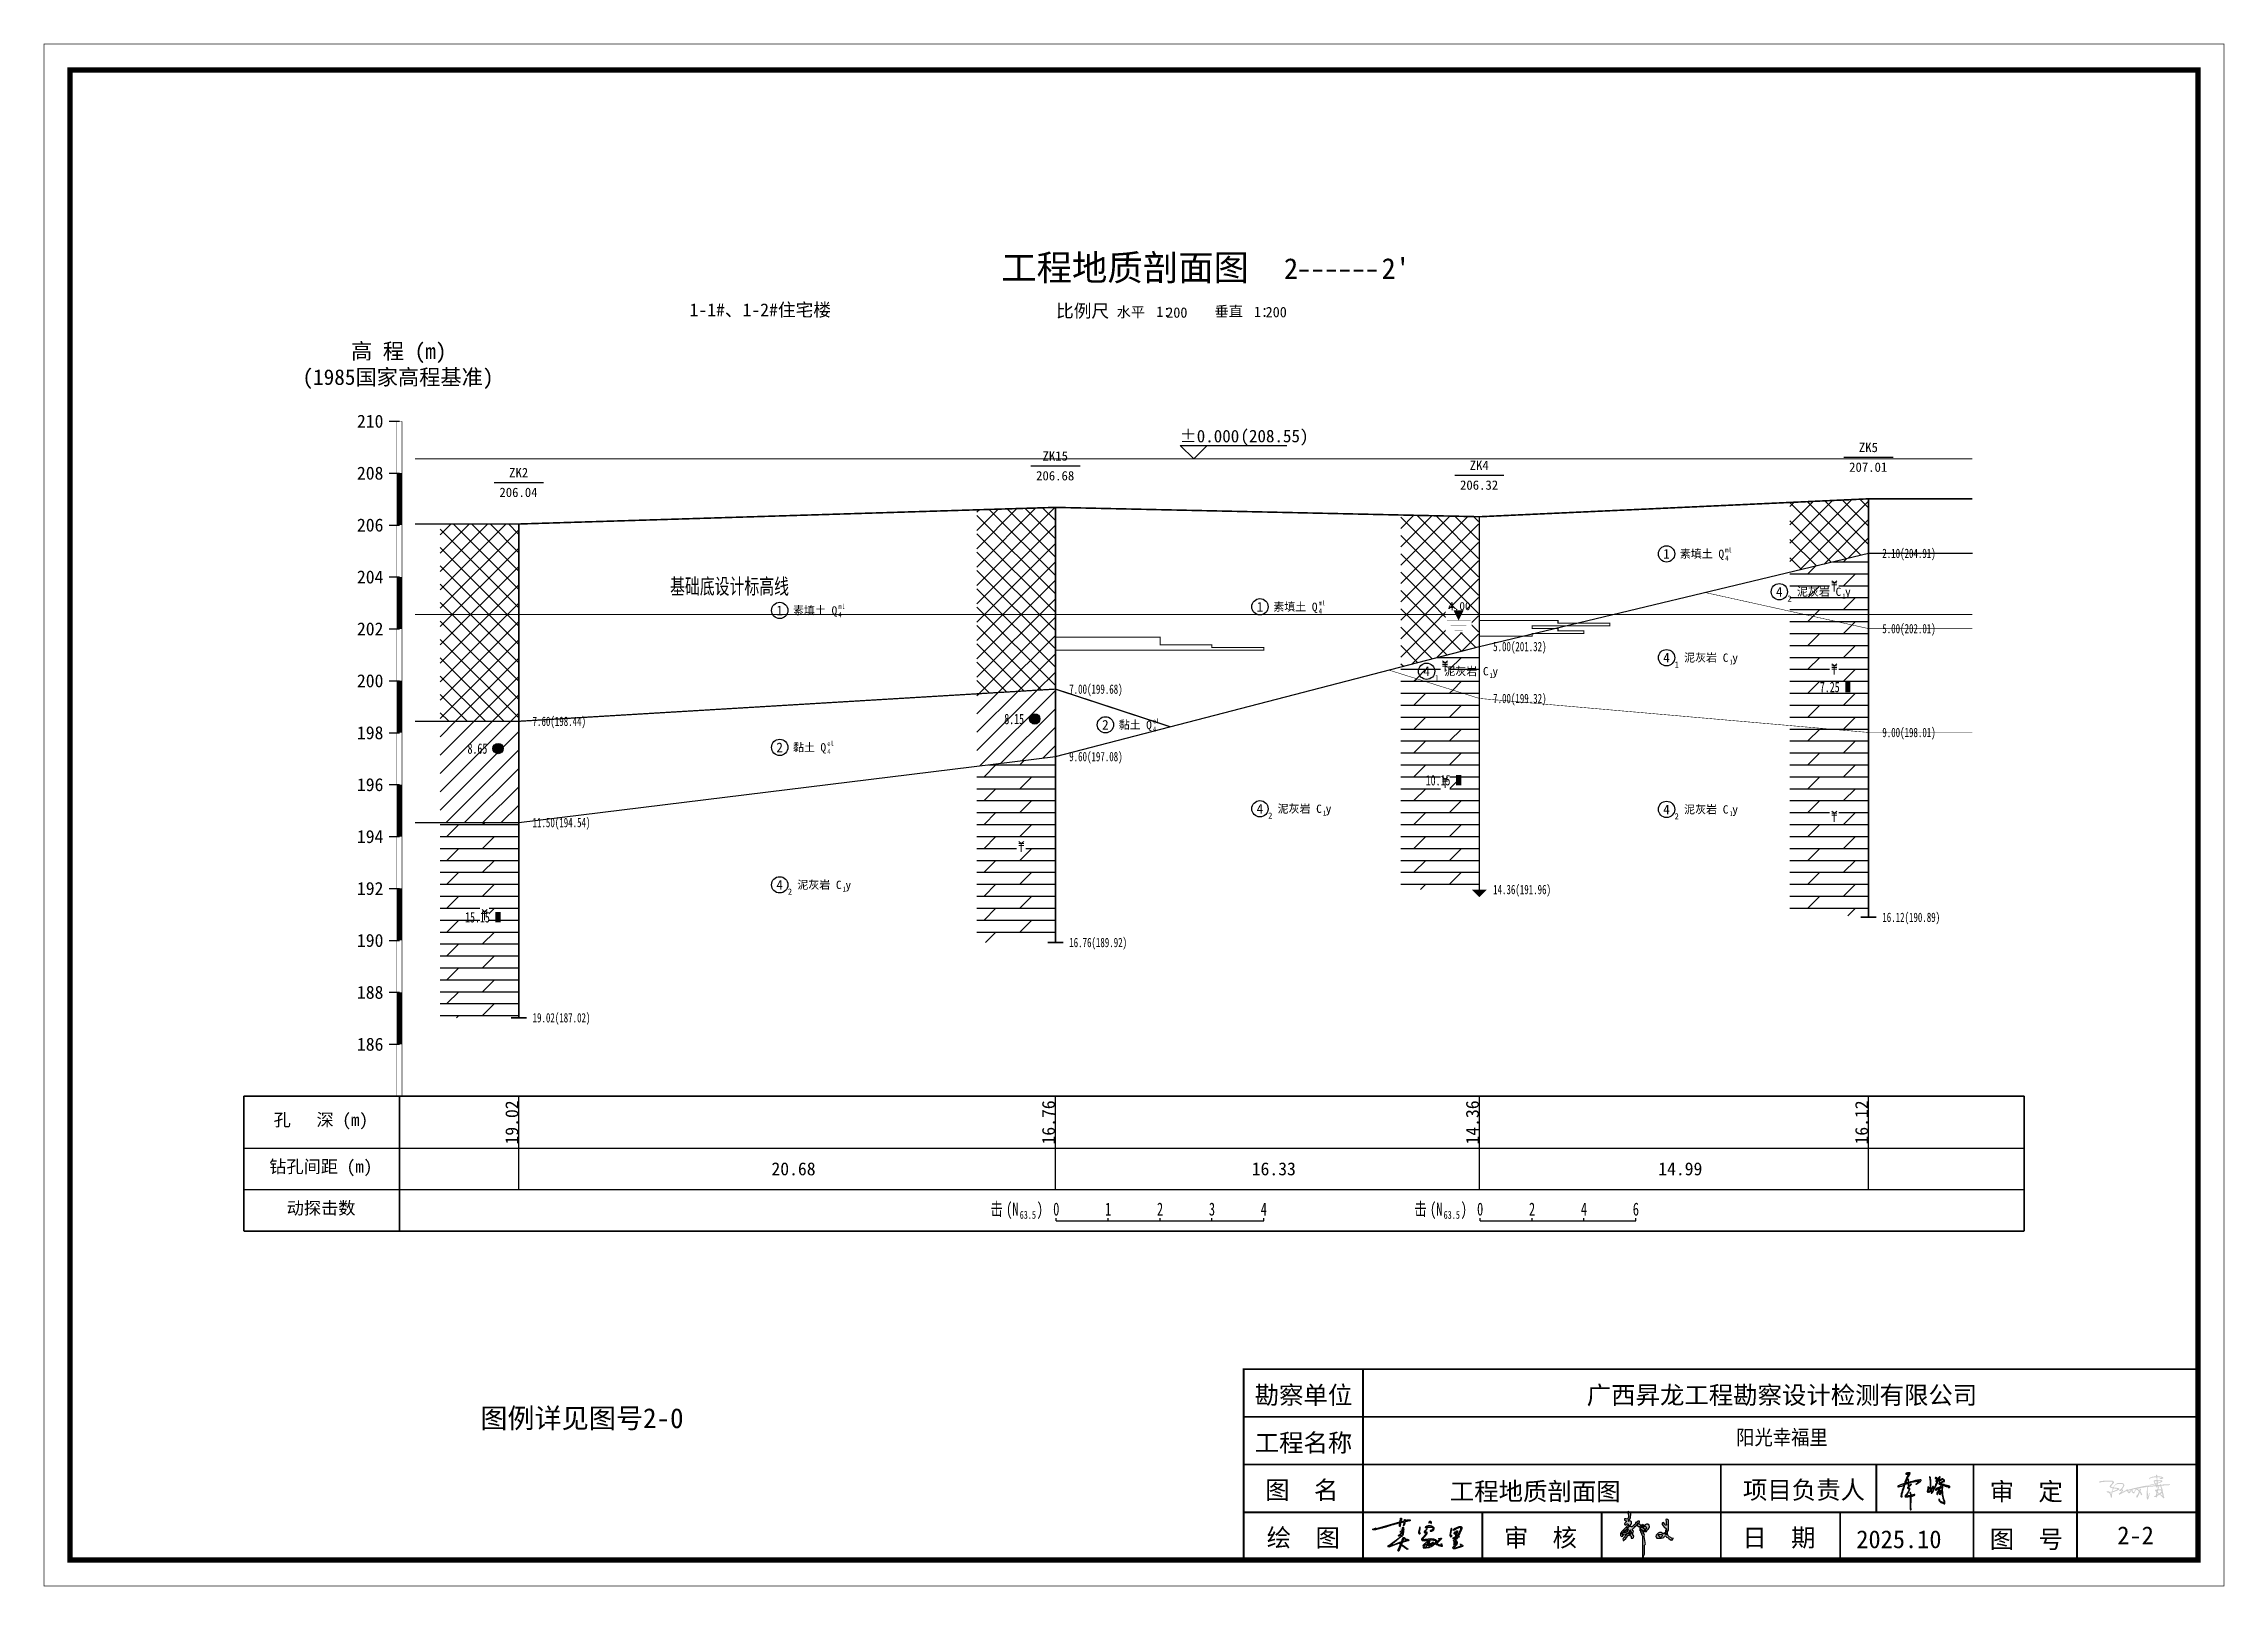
# Model space of a CAD drawing. Header units: millimetres. Extents: x -255 to 9196, y 129 to 426.
# Drawn here: x 605.4 to 1025.6, y 129.3 to 426.4 of the extents above; entities that cross this region are included whole.
import ezdxf
from ezdxf.enums import TextEntityAlignment as Align

# ---------------------------------------------------------------- set-up
doc = ezdxf.new("R2010")
doc.units = ezdxf.units.MM
doc.linetypes.add('sx', pattern=[10, 5, 0, 5, 0])
for name, color, linetype in [('GiCAD_PouMian', 7, 'Continuous'), ('GICAD_QUYANG', 7, 'Continuous'), ('地质-原位曲线', 7, 'Continuous'), ('地质-图框', 7, 'Continuous'), ('地质-地层符号', 3, 'Continuous'), ('地质-地层线', 7, 'Continuous'), ('地质-地面线', 7, 'Continuous'), ('地质-填充花纹', 4, 'Continuous'), ('地质-文字', 7, 'Continuous'), ('地质-标注栏', 7, 'Continuous'), ('地质-水位线', 5, 'Continuous'), ('地质-钻孔', 7, 'Continuous')]:
    doc.layers.add(name, color=color, linetype=linetype)
doc.layers.add('不打印', color=7, linetype='Continuous', plot=False)
doc.styles.add('BG_ST', font='', dxfattribs={"width": 0.7})
doc.styles.add('LZ_FONTS_FS', font='simfang.ttf', dxfattribs={"width": 0.7})
doc.styles.add('LZ_PMT_LINE', font='', dxfattribs={"height": 2})
doc.styles.get("Standard").update_dxf_attribs({"font": 'simfang.ttf', "height": 2.5})
doc.styles.add('地下水位', font='', dxfattribs={"width": 0.7, "height": 1.58})
doc.styles.add('地层编号', font='', dxfattribs={"width": 0.7, "height": 1.85})
doc.styles.add('层底标注', font='', dxfattribs={"width": 0.7, "height": 1.8})
doc.styles.add('岩土名称', font='simfang.ttf', dxfattribs={"width": 0.7, "height": 1.55})
doc.styles.add('时代', font='', dxfattribs={"width": 0.7, "height": 1.6})
doc.styles.add('标注栏数据', font='simfang.ttf', dxfattribs={"width": 0.7, "height": 2.5})
doc.styles.add('标注栏项目', font='simfang.ttf', dxfattribs={"width": 0.7, "height": 3})
doc.styles.add('标题', font='simfang.ttf', dxfattribs={"width": 0.7, "height": 8})
doc.styles.add('钻孔标注', font='', dxfattribs={"width": 0.7, "height": 1.8})
doc.styles.add('高程系统', font='simfang.ttf', dxfattribs={"width": 0.7, "height": 3})
doc.styles.get('BG_ST').set_extended_font_data('SimSun')
doc.styles.get('LZ_PMT_LINE').set_extended_font_data('SimSun')
doc.styles.get('地下水位').set_extended_font_data('FangSong_GB2312')
doc.styles.get('地层编号').set_extended_font_data('FangSong_GB2312')
doc.styles.get('层底标注').set_extended_font_data('FangSong_GB2312')
doc.styles.get('时代').set_extended_font_data('FangSong_GB2312')
doc.styles.get('钻孔标注').set_extended_font_data('FangSong_GB2312')
doc.linetypes.add('bzhjcx', pattern='A,0.001,[2,XX1.shx,S=1,R=0,X=1,Y=0],-2', length=2.001)
doc.linetypes.add('swx', pattern='A,7,-1.5,["●",LZ_PMT_LINE,S=0.05,R=0,X=0,Y=0],-1.5', length=10)
pattern_1 = [(45, (0, 0), (-1.767767, 1.767767), []), (135, (0, 0), (-1.767767, -1.767767), [])]
pattern_2 = [(0, (0, 0), (0, 2.3), []), (45, (0, 0), (4e-16, 4.6), [3.25269, -6.505382])]
pattern_3 = [(45, (0, 0), (-1.767767, 1.767767), [])]

msp = doc.modelspace()

# ---------------------------------------------------------------- texts
at = {"style": 'LZ_FONTS_FS'}
msp.add_text('2', height=4, dxfattribs=at).set_placement((847.11, 381.09, -12.5), align=Align.RIGHT)
for s, height, p in [("2'", 4, (863.19, 381.1, -12.5)), ('比例尺', 2.5, (800.47, 373.69, -12.5)), ('水平', 2, (812.14, 373.71, -12.5)), ('1：', 2, (819.78, 373.78, -12.5)), ('200', 2, (821.7, 373.62, -12.5)), ('垂直', 2, (831.02, 373.86, -12.5)), ('1：', 2, (838.6, 373.77, -12.5)), ('200', 2, (840.85, 373.71, -12.5))]:
    msp.add_text(s, height=height, dxfattribs=at).set_placement(p)
at = {"color": 2, "style": 'LZ_FONTS_FS'}
msp.add_text('1-1#、1-2#住宅楼', height=2.5, dxfattribs=at).set_placement((729.86, 373.89))
at = {"linetype": 'Continuous', "style": 'BG_ST', "width": 0.7}
msp.add_text('基础底设计标高线', height=3, dxfattribs=at).set_placement((726.11, 319.49), align=Align.BOTTOM_LEFT)
for s, p in [('勘察单位', (838.74, 164.39)), ('工程名称', (838.74, 155.2)), ('图  名', (840.77, 146.11)), ('项目负责人', (932.81, 146.11)), ('审  定', (980.35, 145.81)), ('绘  图', (841.06, 136.92)), ('审  核', (886.74, 136.92)), ('日  期', (932.7, 136.92)), ('2025.10', (954.65, 136.62)), ('图  号', (980.35, 136.62)), ('2-2', (1004.94, 137.37))]:
    msp.add_text(s, height=3.447).set_placement(p)
at = {"style": 'LZ_PMT_LINE'}
msp.add_text('广西昇龙工程勘察设计检测有限公司', height=3.4474, dxfattribs=at).set_placement((940.33, 164.39), align=Align.CENTER)
for s, height, p in [('图例详见图号2-0', 3.83, (709.13, 159.75)), ('工程地质剖面图', 3.447, (892.79, 145.84))]:
    msp.add_text(s, height=height).set_placement(p, align=Align.CENTER)
at = {"width": 0.9}
msp.add_text('阳光幸福里', height=2.873, dxfattribs=at).set_placement((940.33, 156.53), align=Align.CENTER)
at = {"layer": 'GiCAD_PouMian', "color": 7, "style": '标题'}
msp.add_text('工程地质剖面图', height=5, dxfattribs=at).set_placement((789.9, 380.77))
at = {"layer": 'GICAD_QUYANG', "color": 1, "linetype": 'Continuous', "width": 0.7}
for s, p in [('8.15', (790.49, 295.34)), ('8.65', (687.09, 289.64))]:
    msp.add_text(s, height=2, dxfattribs=at).set_placement(p)
at = {"layer": '地质-原位曲线', "color": 7, "linetype": 'Continuous', "style": '标注栏数据', "width": 0.7}
for s, height, p in [('击', 2.5, (787.83, 200.69)), ('(N', 2.5, (790.85, 200.69)), (')', 2.5, (796.77, 200.69)), ('击', 2.5, (869.5, 200.69)), ('(N', 2.5, (872.52, 200.69)), (')', 2.5, (878.45, 200.69)), ('63.5', 1.5, (793.47, 200.07)), ('63.5', 1.5, (875.14, 200.07))]:
    msp.add_text(s, height=height, dxfattribs=at).set_placement(p)
for s, p in [('0', (800.51, 200.69)), ('1', (810.51, 200.69)), ('2', (820.51, 200.69)), ('3', (830.51, 200.69)), ('4', (840.51, 200.69)), ('0', (882.18, 200.69)), ('2', (892.18, 200.69)), ('4', (902.18, 200.69)), ('6', (912.18, 200.69))]:
    msp.add_text(s, height=2.5, dxfattribs=at).set_placement(p, align=Align.CENTER)
at = {"layer": '地质-地层符号', "color": 7, "linetype": 'Continuous'}
for s, height, style, p in [('1', 1.85, '地层编号', (917.45, 327.22)), ('素填土', 1.55, '岩土名称', (920.65, 327.37)), ('Q', 1.6, '时代', (928.09, 327.34)), ('4', 1.85, '地层编号', (939.18, 319.92)), ('2', 1.2, '地层编号', (941.38, 318.92)), ('1', 1.85, '地层编号', (746.59, 316.32)), ('素填土', 1.55, '岩土名称', (749.79, 316.47)), ('Q', 1.6, '时代', (757.23, 316.44)), ('1', 1.85, '地层编号', (839.12, 317.02)), ('素填土', 1.55, '岩土名称', (842.33, 317.17)), ('Q', 1.6, '时代', (849.76, 317.14)), ('4', 1.85, '地层编号', (917.45, 307.22)), ('1', 1.2, '地层编号', (919.65, 306.22)), ('泥灰岩', 1.55, '岩土名称', (921.48, 307.37)), ('C', 1.6, '时代', (928.92, 307.34)), ('y', 1.6, '时代', (930.76, 307.34)), ('4', 1.85, '地层编号', (871.23, 304.6)), ('C', 1.6, '时代', (882.71, 304.73)), ('y', 1.6, '时代', (884.54, 304.73)), ('2', 1.85, '地层编号', (809.35, 294.29)), ('黏土', 1.55, '岩土名称', (812.55, 294.44)), ('Q', 1.6, '时代', (817.84, 294.41)), ('2', 1.85, '地层编号', (746.59, 289.94)), ('黏土', 1.55, '岩土名称', (749.79, 290.09)), ('Q', 1.6, '时代', (755.08, 290.07)), ('4', 1.85, '地层编号', (839.12, 278.12)), ('2', 1.2, '地层编号', (841.33, 277.12)), ('泥灰岩', 1.55, '岩土名称', (843.16, 278.27)), ('C', 1.6, '时代', (850.59, 278.24)), ('y', 1.6, '时代', (852.43, 278.24)), ('4', 1.85, '地层编号', (917.45, 277.99)), ('2', 1.2, '地层编号', (919.65, 276.99)), ('泥灰岩', 1.55, '岩土名称', (921.48, 278.14)), ('C', 1.6, '时代', (928.92, 278.12)), ('y', 1.6, '时代', (930.76, 278.12)), ('4', 1.85, '地层编号', (746.59, 263.47)), ('泥灰岩', 1.55, '岩土名称', (750.63, 263.62)), ('C', 1.6, '时代', (758.06, 263.59)), ('y', 1.6, '时代', (759.9, 263.59)), ('2', 1.2, '地层编号', (748.79, 262.47))]:
    msp.add_text(s, height=height, dxfattribs=dict(at, style=style)).set_placement(p)
at = {"layer": '地质-地层符号', "color": 7, "linetype": 'Continuous', "style": '时代', "width": 0.8}
for s, p in [('4', (929.39, 326.84)), ('ml', (929.39, 328.41)), ('4', (758.54, 315.94)), ('ml', (758.54, 317.51)), ('4', (851.07, 316.64)), ('ml', (851.07, 318.21)), ('1', (930.23, 306.84)), ('1', (884.01, 304.23)), ('4', (819.15, 293.91)), ('el', (819.15, 295.48)), ('4', (756.39, 289.57)), ('el', (756.39, 291.13)), ('1', (851.9, 277.74)), ('1', (930.23, 277.62)), ('1', (759.37, 263.09))]:
    msp.add_text(s, height=0.96, dxfattribs=at).set_placement(p)
at = {"layer": '地质-文字', "color": 7, "linetype": 'Continuous', "style": '高程系统'}
for s, p in [('高 程 (m)', (664.63, 365.69)), ('(1985国家高程基准)', (655.29, 360.69))]:
    msp.add_text(s, height=3, dxfattribs=at).set_placement(p)
at = {"layer": '地质-文字', "color": 7, "linetype": 'Continuous', "style": '层底标注', "width": 0.7}
for s, p in [('2.10(204.91)', (959.66, 327.34)), ('5.00(201.32)', (884.68, 309.39)), ('5.00(202.01)', (959.66, 312.84)), ('7.00(199.68)', (803.01, 301.19)), ('7.00(199.32)', (884.68, 299.39)), ('7.60(198.44)', (699.62, 294.99)), ('9.00(198.01)', (959.66, 292.84)), ('9.60(197.08)', (803.01, 288.19)), ('11.50(194.54)', (699.62, 275.49)), ('14.36(191.96)', (884.68, 262.59)), ('16.12(190.89)', (959.66, 257.24)), ('16.76(189.92)', (803.01, 252.39)), ('19.02(187.02)', (699.62, 237.89))]:
    msp.add_text(s, height=1.8, dxfattribs=at).set_placement(p)
at = {"layer": '地质-标注栏', "color": 7, "linetype": 'Continuous', "style": '标注栏数据'}
for s, p in [('19.02', (696.87, 214.37)), ('16.76', (800.26, 214.37)), ('14.36', (881.93, 214.37)), ('16.12', (956.91, 214.37))]:
    msp.add_text(s, height=2.5, rotation=90, dxfattribs=at).set_placement(p)
at = {"layer": '地质-标注栏', "color": 7, "linetype": 'Continuous', "style": '标注栏项目'}
for s, p in [('孔   深 (m)', (649.72, 217.19)), ('钻孔间距 (m)', (648.88, 208.19)), ('动探击数', (652.24, 200.19))]:
    msp.add_text(s, height=2.43, dxfattribs=at).set_placement(p, align=Align.BOTTOM_LEFT)
at = {"layer": '地质-标注栏', "color": 7, "linetype": 'Continuous', "style": '标注栏数据'}
for s, p in [('20.68', (745.64, 208.44)), ('16.33', (838.17, 208.44)), ('14.99', (916.49, 208.44))]:
    msp.add_text(s, height=2.5, dxfattribs=at).set_placement(p)
at = {"layer": '地质-钻孔', "color": 7, "linetype": 'Continuous', "style": '钻孔标注'}
for s, p in [('ZK5', (955.14, 347.74)), ('ZK2', (695.1, 342.89)), ('ZK15', (797.87, 346.09)), ('ZK4', (880.17, 344.29)), ('207.01', (953.27, 343.94)), ('206.04', (693.23, 339.09)), ('206.68', (796.63, 342.29)), ('206.32', (878.3, 340.49))]:
    msp.add_text(s, height=1.8, dxfattribs=at).set_placement(p)

# ---------------------------------------------------------------- blocks, each defined once
blk = doc.blocks.new('WipeoutBlock')
blk.add_wipeout([(0, 0), (0, 1), (1, 1), (1, 0)])
blk = doc.blocks.new('FHzhong.dwg')
at = {"color": 1, "lineweight": 0}
for p, q in [((1.06, 1.62), (0.57, 2.04)), ((0.57, 1.62), (1.53, 1.62)), ((0.57, 1.25), (1.53, 1.25)), ((1.05, 0), (1.05, 1.62)), ((1.06, 1.62), (1.53, 2.04))]:
    blk.add_line(p, q, dxfattribs=at)
blk = doc.blocks.new('FHqiang.dwg')
at = {"color": 1, "lineweight": 0}
for p, q in [((1.06, 1.62), (0.57, 2.04)), ((0.57, 1.62), (1.53, 1.62)), ((0.57, 1.32), (1.53, 1.32)), ((0.57, 1.02), (1.53, 1.02)), ((1.05, 0), (1.05, 1.62)), ((1.06, 1.62), (1.53, 2.04))]:
    blk.add_line(p, q, dxfattribs=at)
blk = doc.blocks.new('gkqy_yuan.dwg不标1')
at = {"layer": 'GiCAD_PouMian'}
h = blk.add_hatch(color=1, dxfattribs=at)
edge = h.paths.add_edge_path()
edge.add_arc((0, 0), 1, 0, 360)
at = {"layer": 'GICAD_QUYANG', "color": 1}
blk.add_circle((0, 0), 1, dxfattribs=at)
blk = doc.blocks.new('gkqy_yan.dwg不标1', base_point=(0, -1))
at = {"color": 1}
blk.add_solid([(-0.5, -2), (-0.5, 0), (0.5, -2), (0.5, 0)], dxfattribs=at)
blk = doc.blocks.new('shuiweifh')
at = {"linetype": 'swx'}
blk.add_wipeout([(-2.47, -2.24), (2.54, -2.24), (2.54, 2.22), (-2.47, 2.22)], dxfattribs=at).dxf.layer = '地质-水位线'
at = {"color": 5}
for points, const_width in [([(-2.25, 0.02), (2.32, 0.02)], 0.075), ([(-1.5, -1), (1.5, -1)], 0.075), ([(-0.75, -2), (0.75, -2)], 0.05)]:
    blk.add_lwpolyline(points, dxfattribs=dict(at, const_width=const_width))
blk.add_lwpolyline([(0, 0, 0, 2, 0), (0, 2, 2, 2, 0)], format="xyseb", dxfattribs=at)
blk = doc.blocks.new('zxdt')
blk.add_lwpolyline([(0, 0, 3, 0, 0), (0, -1.5, 0, 0, 0)], format="xyseb")
blk = doc.blocks.new('GC5')
blk.add_wipeout([(-2.26, 6.01), (17.92, 6.01), (17.93, 2.69), (-2.15, 2.71), (-2.27, 2.72)])
blk.add_text('(208.55)', height=2.408).set_placement((9.01, 3.19))
blk.add_wipeout([(-2.8, 2.72), (2.91, 2.72), (0.06, -0.14), (0.06, -0.14)])
at = {"color": 3}
for p, q in [((0, 0), (-2.6, 2.6)), ((-2.6, 2.6), (17.93, 2.6)), ((0, 0), (2.59, 2.6))]:
    blk.add_line(p, q, dxfattribs=at)
blk.add_text('±0.000', height=2.408).set_placement((-2.69, 3.18))
blk = doc.blocks.new('zhengyi')
h = blk.add_hatch(color=256)
h.dxf.hatch_style = 1
h.paths.add_polyline_path([(256.693, 181.627), (256.708, 181.638), (256.715, 181.643), (256.717, 181.651), (256.713, 181.659), (256.726, 181.657), (256.735, 181.66), (256.745, 181.669), (256.745, 181.673), (256.745, 181.675), (256.745, 181.68), (256.765, 181.68), (256.765, 181.711), (256.761, 181.711), (256.759, 181.711), (256.755, 181.711), (256.755, 181.721), (256.734, 181.721), (256.725, 181.697), (256.717, 181.686), (256.698, 181.669), (256.679, 181.655), (256.663, 181.652), (256.64, 181.659), (256.64, 181.669), (256.63, 181.669), (256.626, 181.652), (256.616, 181.642), (256.599, 181.638), (256.599, 181.628), (256.609, 181.628), (256.607, 181.624), (256.61, 181.618), (256.614, 181.617), (256.607, 181.593), (256.598, 181.58), (256.578, 181.565), (256.547, 181.565), (256.536, 181.565), (256.535, 181.556), (256.523, 181.55), (256.515, 181.555), (256.511, 181.547), (256.517, 181.535), (256.526, 181.534), (256.526, 181.513), (256.536, 181.513), (256.539, 181.522), (256.541, 181.526), (256.547, 181.534), (256.555, 181.539), (256.566, 181.533), (256.567, 181.523), (256.588, 181.523), (256.588, 181.532), (256.588, 181.536), (256.588, 181.544), (256.601, 181.547), (256.607, 181.548), (256.62, 181.549), (256.626, 181.537), (256.637, 181.531), (256.651, 181.534), (256.651, 181.544), (256.64, 181.544), (256.633, 181.555), (256.632, 181.563), (256.635, 181.575), (256.641, 181.588), (256.644, 181.594), (256.644, 181.596), (256.651, 181.607), (256.645, 181.594), (256.644, 181.594), (256.649, 181.58), (256.661, 181.575), (256.661, 181.555), (256.672, 181.555), (256.672, 181.55), (256.672, 181.548), (256.672, 181.544), (256.682, 181.544), (256.682, 181.555), (256.697, 181.563), (256.699, 181.585), (256.687, 181.596), (256.687, 181.615)])
h.paths.add_polyline_path([(256.666, 181.732), (256.653, 181.746), (256.638, 181.749), (256.62, 181.742), (256.618, 181.759), (256.625, 181.771), (256.64, 181.779), (256.65, 181.805), (256.654, 181.819), (256.656, 181.846), (256.655, 181.868), (256.648, 181.881), (256.63, 181.893), (256.622, 181.9), (256.609, 181.897), (256.604, 181.888), (256.602, 181.884), (256.605, 181.878), (256.609, 181.878), (256.619, 181.848), (256.621, 181.831), (256.62, 181.799), (256.611, 181.791), (256.607, 181.787), (256.599, 181.779), (256.582, 181.782), (256.574, 181.783), (256.557, 181.784), (256.553, 181.773), (256.557, 181.763), (256.567, 181.758), (256.58, 181.751), (256.583, 181.732), (256.573, 181.721), (256.56, 181.715), (256.555, 181.704), (256.557, 181.69), (256.568, 181.683), (256.584, 181.688), (256.588, 181.7), (256.602, 181.703), (256.613, 181.697), (256.62, 181.685), (256.576, 181.641), (256.554, 181.619), (256.51, 181.575), (256.494, 181.554), (256.489, 181.539), (256.489, 181.513), (256.499, 181.501), (256.511, 181.498), (256.526, 181.503), (256.526, 181.534), (256.517, 181.535), (256.511, 181.547), (256.515, 181.555), (256.523, 181.55), (256.535, 181.556), (256.536, 181.565), (256.547, 181.565), (256.547, 181.575), (256.567, 181.592), (256.578, 181.6), (256.599, 181.617), (256.599, 181.628), (256.599, 181.638), (256.616, 181.642), (256.626, 181.652), (256.63, 181.669), (256.64, 181.669), (256.64, 181.68), (256.645, 181.68), (256.647, 181.68), (256.651, 181.68), (256.662, 181.698), (256.666, 181.71)])
h.paths.add_polyline_path([(256.698, 181.518), (256.682, 181.534), (256.682, 181.544), (256.672, 181.544), (256.672, 181.548), (256.672, 181.55), (256.672, 181.555), (256.651, 181.555), (256.651, 181.544), (256.651, 181.534), (256.637, 181.531), (256.626, 181.537), (256.62, 181.549), (256.607, 181.548), (256.601, 181.547), (256.588, 181.544), (256.588, 181.536), (256.588, 181.532), (256.588, 181.523), (256.578, 181.523), (256.578, 181.513), (256.569, 181.51), (256.564, 181.508), (256.557, 181.503), (256.559, 181.489), (256.554, 181.478), (256.541, 181.471), (256.532, 181.462), (256.529, 181.453), (256.531, 181.44), (256.533, 181.434), (256.542, 181.431), (256.547, 181.435), (256.575, 181.465), (256.589, 181.481), (256.614, 181.513), (256.633, 181.517), (256.646, 181.514), (256.661, 181.503), (256.661, 181.49), (256.661, 181.484), (256.661, 181.471), (256.678, 181.468), (256.69, 181.471), (256.703, 181.482), (256.704, 181.504)])
h.paths.add_polyline_path([(256.872, 181.624), (256.865, 181.632), (256.849, 181.643), (256.854, 181.65), (256.862, 181.652), (256.87, 181.648), (256.87, 181.659), (256.849, 181.659), (256.849, 181.68), (256.818, 181.68), (256.818, 181.669), (256.825, 181.67), (256.831, 181.666), (256.833, 181.659), (256.837, 181.654), (256.834, 181.645), (256.828, 181.643), (256.824, 181.641), (256.818, 181.644), (256.818, 181.648), (256.807, 181.648), (256.807, 181.586), (256.818, 181.586), (256.818, 181.596), (256.824, 181.602), (256.83, 181.603), (256.838, 181.602), (256.849, 181.597), (256.853, 181.586), (256.849, 181.575), (256.87, 181.575), (256.87, 181.596), (256.878, 181.596), (256.882, 181.596), (256.89, 181.596), (256.89, 181.607), (256.88, 181.607)])
h.paths.add_polyline_path([(256.831, 181.666), (256.825, 181.67), (256.818, 181.669), (256.818, 181.68), (256.807, 181.68), (256.808, 181.687), (256.804, 181.694), (256.797, 181.695), (256.787, 181.7), (256.784, 181.713), (256.791, 181.721), (256.798, 181.729), (256.796, 181.743), (256.786, 181.747), (256.773, 181.744), (256.766, 181.741), (256.755, 181.732), (256.755, 181.711), (256.759, 181.711), (256.761, 181.711), (256.765, 181.711), (256.765, 181.68), (256.765, 181.669), (256.78, 181.66), (256.79, 181.658), (256.807, 181.659), (256.807, 181.648), (256.818, 181.648), (256.818, 181.644), (256.824, 181.641), (256.828, 181.643), (256.834, 181.645), (256.837, 181.654), (256.833, 181.659)])
h.paths.add_polyline_path([(256.953, 181.68), (256.933, 181.695), (256.912, 181.697), (256.89, 181.685), (256.876, 181.677), (256.861, 181.679), (256.849, 181.69), (256.849, 181.659), (256.901, 181.659), (256.898, 181.655), (256.901, 181.649), (256.906, 181.648), (256.91, 181.635), (256.904, 181.622), (256.89, 181.617), (256.89, 181.607), (256.89, 181.596), (256.882, 181.596), (256.878, 181.596), (256.87, 181.596), (256.87, 181.575), (256.911, 181.575), (256.917, 181.594), (256.923, 181.604), (256.937, 181.617), (256.953, 181.637), (256.958, 181.654)])
h.paths.add_polyline_path([(256.879, 181.52), (256.874, 181.534), (256.859, 181.544), (256.859, 181.575), (256.849, 181.575), (256.853, 181.586), (256.849, 181.597), (256.838, 181.602), (256.83, 181.603), (256.824, 181.602), (256.818, 181.596), (256.818, 181.586), (256.818, 181.565), (256.837, 181.526), (256.844, 181.504), (256.849, 181.461), (256.849, 181.323), (256.849, 181.255), (256.849, 181.117), (256.857, 181.117), (256.861, 181.117), (256.87, 181.117), (256.862, 181.154), (256.865, 181.176), (256.88, 181.211), (256.88, 181.269), (256.88, 181.298), (256.88, 181.357), (256.89, 181.368), (256.893, 181.378), (256.89, 181.393), (256.884, 181.437), (256.881, 181.459), (256.875, 181.503)])
h.paths.add_polyline_path([(257.234, 181.544), (257.226, 181.54), (257.222, 181.538), (257.213, 181.534), (257.213, 181.544), (257.172, 181.544), (257.149, 181.562), (257.124, 181.564), (257.099, 181.549), (257.086, 181.537), (257.08, 181.531), (257.068, 181.518), (257.063, 181.499), (257.066, 181.487), (257.078, 181.471), (257.124, 181.468), (257.148, 181.47), (257.193, 181.482), (257.197, 181.49), (257.199, 181.494), (257.203, 181.503), (257.217, 181.505), (257.228, 181.499), (257.234, 181.487), (257.261, 181.473), (257.274, 181.465), (257.297, 181.445), (257.308, 181.441), (257.314, 181.438), (257.323, 181.43), (257.331, 181.446), (257.335, 181.455), (257.344, 181.471), (257.328, 181.465), (257.313, 181.469), (257.302, 181.482), (257.28, 181.493), (257.269, 181.502), (257.255, 181.523), (257.247, 181.523), (257.243, 181.523), (257.234, 181.523)])
h.paths.add_polyline_path([(257.168, 181.518), (257.169, 181.511), (257.167, 181.503), (257.153, 181.489), (257.138, 181.485), (257.12, 181.492), (257.119, 181.501), (257.107, 181.507), (257.099, 181.503), (257.099, 181.511), (257.099, 181.515), (257.099, 181.523), (257.124, 181.523), (257.136, 181.523), (257.161, 181.523)], flags=16)
h.paths.add_polyline_path([(257.265, 181.663), (257.265, 181.696), (257.265, 181.763), (257.252, 181.774), (257.241, 181.777), (257.224, 181.773), (257.227, 181.736), (257.229, 181.717), (257.234, 181.68), (257.226, 181.68), (257.222, 181.68), (257.213, 181.68), (257.208, 181.696), (257.203, 181.703), (257.193, 181.716), (257.185, 181.723), (257.171, 181.72), (257.167, 181.711), (257.167, 181.693), (257.171, 181.683), (257.182, 181.669), (257.198, 181.65), (257.208, 181.641), (257.229, 181.628), (257.235, 181.621), (257.232, 181.61), (257.224, 181.607), (257.224, 181.596), (257.234, 181.596), (257.234, 181.584), (257.234, 181.578), (257.234, 181.565), (257.255, 181.565), (257.248, 181.576), (257.253, 181.592), (257.265, 181.596)])
h.paths.add_polyline_path([(257.245, 181.565), (257.234, 181.565), (257.234, 181.578), (257.234, 181.584), (257.234, 181.596), (257.224, 181.596), (257.224, 181.565), (257.22, 181.565), (257.218, 181.565), (257.213, 181.565), (257.213, 181.534), (257.222, 181.538), (257.226, 181.54), (257.234, 181.544), (257.234, 181.534), (257.245, 181.534)])
for p, q in [((256.557, 181.784), (256.553, 181.773)), ((256.553, 181.773), (256.557, 181.763)), ((256.56, 181.715), (256.555, 181.704)), ((256.555, 181.704), (256.557, 181.69)), ((256.574, 181.783), (256.557, 181.784)), ((256.557, 181.763), (256.567, 181.758)), ((256.557, 181.69), (256.568, 181.683)), ((256.573, 181.721), (256.56, 181.715)), ((256.567, 181.758), (256.58, 181.751)), ((256.583, 181.732), (256.573, 181.721)), ((256.582, 181.782), (256.574, 181.783)), ((256.58, 181.751), (256.583, 181.732)), ((256.599, 181.779), (256.582, 181.782)), ((256.584, 181.688), (256.588, 181.7)), ((256.588, 181.7), (256.602, 181.703)), ((256.607, 181.787), (256.599, 181.779)), ((256.604, 181.888), (256.602, 181.884)), ((256.602, 181.884), (256.605, 181.878)), ((256.602, 181.703), (256.613, 181.697)), ((256.609, 181.897), (256.604, 181.888)), ((256.605, 181.878), (256.609, 181.878)), ((256.611, 181.791), (256.607, 181.787)), ((256.622, 181.9), (256.609, 181.897)), ((256.609, 181.878), (256.619, 181.848)), ((256.62, 181.799), (256.611, 181.791)), ((256.613, 181.697), (256.62, 181.685)), ((256.618, 181.759), (256.625, 181.771)), ((256.62, 181.742), (256.618, 181.759)), ((256.619, 181.848), (256.621, 181.831)), ((256.621, 181.831), (256.62, 181.799)), ((256.638, 181.749), (256.62, 181.742)), ((256.63, 181.893), (256.622, 181.9)), ((256.625, 181.771), (256.64, 181.779)), ((256.648, 181.881), (256.63, 181.893)), ((256.653, 181.746), (256.638, 181.749)), ((256.64, 181.779), (256.65, 181.805)), ((256.655, 181.868), (256.648, 181.881)), ((256.65, 181.805), (256.654, 181.819)), ((256.651, 181.68), (256.662, 181.698)), ((256.666, 181.732), (256.653, 181.746)), ((256.654, 181.819), (256.656, 181.846)), ((256.656, 181.846), (256.655, 181.868)), ((256.662, 181.698), (256.666, 181.71)), ((256.666, 181.71), (256.666, 181.732)), ((256.725, 181.697), (256.717, 181.686)), ((256.734, 181.721), (256.725, 181.697)), ((256.755, 181.721), (256.734, 181.721)), ((256.734, 181.721), (256.755, 181.721)), ((256.755, 181.721), (256.734, 181.721)), ((256.766, 181.741), (256.755, 181.732)), ((256.755, 181.732), (256.755, 181.711)), ((256.755, 181.711), (256.755, 181.732)), ((256.755, 181.732), (256.755, 181.711)), ((256.755, 181.711), (256.755, 181.721)), ((256.755, 181.721), (256.755, 181.711)), ((256.755, 181.711), (256.755, 181.721)), ((256.755, 181.711), (256.759, 181.711)), ((256.759, 181.711), (256.755, 181.711)), ((256.759, 181.711), (256.761, 181.711)), ((256.761, 181.711), (256.759, 181.711)), ((256.761, 181.711), (256.765, 181.711)), ((256.765, 181.711), (256.761, 181.711)), ((256.765, 181.711), (256.765, 181.669)), ((256.765, 181.669), (256.765, 181.711)), ((256.765, 181.711), (256.765, 181.669)), ((256.765, 181.68), (256.765, 181.711)), ((256.765, 181.711), (256.765, 181.68)), ((256.765, 181.68), (256.765, 181.711)), ((256.773, 181.744), (256.766, 181.741)), ((256.786, 181.747), (256.773, 181.744)), ((256.784, 181.713), (256.791, 181.721)), ((256.787, 181.7), (256.784, 181.713)), ((256.796, 181.743), (256.786, 181.747)), ((256.797, 181.695), (256.787, 181.7)), ((256.791, 181.721), (256.798, 181.729)), ((256.798, 181.729), (256.796, 181.743)), ((256.804, 181.694), (256.797, 181.695)), ((256.808, 181.687), (256.804, 181.694)), ((256.861, 181.679), (256.849, 181.69)), ((256.849, 181.69), (256.849, 181.659)), ((256.849, 181.659), (256.849, 181.69)), ((256.849, 181.69), (256.849, 181.659)), ((256.912, 181.697), (256.89, 181.685)), ((256.933, 181.695), (256.912, 181.697)), ((256.953, 181.68), (256.933, 181.695)), ((257.171, 181.72), (257.167, 181.711)), ((257.167, 181.711), (257.167, 181.693)), ((257.167, 181.693), (257.171, 181.683)), ((257.185, 181.723), (257.171, 181.72)), ((257.193, 181.716), (257.185, 181.723)), ((257.203, 181.703), (257.193, 181.716)), ((257.208, 181.696), (257.203, 181.703)), ((257.213, 181.68), (257.208, 181.696)), ((257.241, 181.777), (257.224, 181.773)), ((257.224, 181.773), (257.227, 181.736)), ((257.227, 181.736), (257.229, 181.717)), ((257.229, 181.717), (257.234, 181.68)), ((257.252, 181.774), (257.241, 181.777)), ((257.265, 181.763), (257.252, 181.774)), ((257.265, 181.696), (257.265, 181.763)), ((257.265, 181.663), (257.265, 181.696)), ((256.494, 181.554), (256.489, 181.539)), ((256.489, 181.539), (256.489, 181.513)), ((256.489, 181.513), (256.499, 181.501)), ((256.51, 181.575), (256.494, 181.554)), ((256.499, 181.501), (256.511, 181.498)), ((256.554, 181.619), (256.51, 181.575)), ((256.515, 181.555), (256.511, 181.547)), ((256.511, 181.547), (256.515, 181.555)), ((256.511, 181.547), (256.517, 181.535)), ((256.517, 181.535), (256.511, 181.547)), ((256.511, 181.498), (256.526, 181.503)), ((256.523, 181.55), (256.515, 181.555)), ((256.515, 181.555), (256.523, 181.55)), ((256.517, 181.535), (256.526, 181.534)), ((256.526, 181.534), (256.517, 181.535)), ((256.535, 181.556), (256.523, 181.55)), ((256.523, 181.55), (256.535, 181.556)), ((256.526, 181.534), (256.526, 181.513)), ((256.526, 181.513), (256.526, 181.534)), ((256.526, 181.534), (256.526, 181.513)), ((256.526, 181.503), (256.526, 181.534)), ((256.526, 181.534), (256.526, 181.503)), ((256.526, 181.503), (256.526, 181.534)), ((256.526, 181.513), (256.536, 181.513)), ((256.536, 181.513), (256.526, 181.513)), ((256.526, 181.513), (256.536, 181.513)), ((256.532, 181.462), (256.529, 181.453)), ((256.529, 181.453), (256.531, 181.44)), ((256.531, 181.44), (256.533, 181.434)), ((256.541, 181.471), (256.532, 181.462)), ((256.533, 181.434), (256.542, 181.431)), ((256.536, 181.565), (256.535, 181.556)), ((256.535, 181.556), (256.536, 181.565)), ((256.578, 181.565), (256.536, 181.565)), ((256.536, 181.565), (256.578, 181.565)), ((256.578, 181.565), (256.536, 181.565)), ((256.536, 181.565), (256.547, 181.565)), ((256.547, 181.565), (256.536, 181.565)), ((256.536, 181.565), (256.547, 181.565)), ((256.536, 181.513), (256.539, 181.522)), ((256.539, 181.522), (256.541, 181.526)), ((256.541, 181.526), (256.547, 181.534)), ((256.554, 181.478), (256.541, 181.471)), ((256.542, 181.431), (256.547, 181.435)), ((256.547, 181.575), (256.567, 181.592)), ((256.567, 181.592), (256.547, 181.575)), ((256.547, 181.565), (256.547, 181.575)), ((256.547, 181.575), (256.547, 181.565)), ((256.547, 181.565), (256.547, 181.575)), ((256.547, 181.575), (256.547, 181.565)), ((256.547, 181.565), (256.547, 181.575)), ((256.547, 181.575), (256.547, 181.565)), ((256.547, 181.565), (256.578, 181.565)), ((256.578, 181.565), (256.547, 181.565)), ((256.547, 181.565), (256.578, 181.565)), ((256.547, 181.534), (256.555, 181.539)), ((256.547, 181.435), (256.575, 181.465)), ((256.576, 181.641), (256.554, 181.619)), ((256.559, 181.489), (256.554, 181.478)), ((256.555, 181.539), (256.566, 181.533)), ((256.564, 181.508), (256.557, 181.503)), ((256.557, 181.503), (256.559, 181.489)), ((256.569, 181.51), (256.564, 181.508)), ((256.566, 181.533), (256.567, 181.523)), ((256.567, 181.592), (256.578, 181.6)), ((256.578, 181.6), (256.567, 181.592)), ((256.567, 181.523), (256.588, 181.523)), ((256.588, 181.523), (256.567, 181.523)), ((256.567, 181.523), (256.588, 181.523)), ((256.568, 181.683), (256.584, 181.688)), ((256.578, 181.513), (256.569, 181.51)), ((256.575, 181.465), (256.589, 181.481)), ((256.62, 181.685), (256.576, 181.641)), ((256.578, 181.6), (256.599, 181.617)), ((256.599, 181.617), (256.578, 181.6)), ((256.598, 181.58), (256.578, 181.565)), ((256.578, 181.565), (256.598, 181.58)), ((256.588, 181.523), (256.578, 181.523)), ((256.578, 181.523), (256.588, 181.523)), ((256.588, 181.523), (256.578, 181.523)), ((256.578, 181.523), (256.578, 181.513)), ((256.578, 181.513), (256.578, 181.523)), ((256.578, 181.523), (256.578, 181.513)), ((256.588, 181.544), (256.601, 181.547)), ((256.601, 181.547), (256.588, 181.544)), ((256.588, 181.536), (256.588, 181.544)), ((256.588, 181.544), (256.588, 181.536)), ((256.588, 181.532), (256.588, 181.536)), ((256.588, 181.536), (256.588, 181.532)), ((256.588, 181.523), (256.588, 181.532)), ((256.588, 181.532), (256.588, 181.523)), ((256.589, 181.481), (256.614, 181.513)), ((256.607, 181.593), (256.598, 181.58)), ((256.598, 181.58), (256.607, 181.593)), ((256.616, 181.642), (256.599, 181.638)), ((256.599, 181.638), (256.616, 181.642)), ((256.599, 181.638), (256.599, 181.628)), ((256.599, 181.628), (256.599, 181.638)), ((256.599, 181.638), (256.599, 181.628)), ((256.599, 181.617), (256.599, 181.638)), ((256.599, 181.638), (256.599, 181.617)), ((256.599, 181.617), (256.599, 181.638)), ((256.599, 181.628), (256.609, 181.628)), ((256.609, 181.628), (256.599, 181.628)), ((256.599, 181.628), (256.609, 181.628)), ((256.609, 181.628), (256.599, 181.628)), ((256.599, 181.628), (256.609, 181.628)), ((256.609, 181.628), (256.599, 181.628)), ((256.599, 181.628), (256.599, 181.617)), ((256.599, 181.617), (256.599, 181.628)), ((256.599, 181.628), (256.599, 181.617)), ((256.601, 181.547), (256.607, 181.548)), ((256.607, 181.548), (256.601, 181.547)), ((256.609, 181.628), (256.607, 181.624)), ((256.607, 181.624), (256.609, 181.628)), ((256.607, 181.624), (256.61, 181.618)), ((256.61, 181.618), (256.607, 181.624)), ((256.614, 181.617), (256.607, 181.593)), ((256.607, 181.593), (256.614, 181.617)), ((256.607, 181.548), (256.62, 181.549)), ((256.62, 181.549), (256.607, 181.548)), ((256.61, 181.618), (256.614, 181.617)), ((256.614, 181.617), (256.61, 181.618)), ((256.614, 181.513), (256.633, 181.517)), ((256.626, 181.652), (256.616, 181.642)), ((256.616, 181.642), (256.626, 181.652)), ((256.62, 181.549), (256.626, 181.537)), ((256.626, 181.537), (256.62, 181.549)), ((256.63, 181.669), (256.626, 181.652)), ((256.626, 181.652), (256.63, 181.669)), ((256.626, 181.537), (256.637, 181.531)), ((256.637, 181.531), (256.626, 181.537)), ((256.64, 181.669), (256.63, 181.669)), ((256.63, 181.669), (256.64, 181.669)), ((256.64, 181.669), (256.63, 181.669)), ((256.63, 181.669), (256.64, 181.669)), ((256.64, 181.669), (256.63, 181.669)), ((256.63, 181.669), (256.64, 181.669)), ((256.632, 181.563), (256.635, 181.575)), ((256.635, 181.575), (256.632, 181.563)), ((256.633, 181.555), (256.632, 181.563)), ((256.632, 181.563), (256.633, 181.555)), ((256.64, 181.544), (256.633, 181.555)), ((256.633, 181.555), (256.64, 181.544)), ((256.633, 181.517), (256.646, 181.514)), ((256.635, 181.575), (256.641, 181.588)), ((256.641, 181.588), (256.635, 181.575)), ((256.637, 181.531), (256.651, 181.534)), ((256.651, 181.534), (256.637, 181.531)), ((256.64, 181.669), (256.64, 181.68)), ((256.64, 181.68), (256.64, 181.669)), ((256.64, 181.669), (256.64, 181.68)), ((256.64, 181.68), (256.645, 181.68)), ((256.64, 181.659), (256.64, 181.669)), ((256.64, 181.669), (256.64, 181.659)), ((256.64, 181.659), (256.64, 181.669)), ((256.663, 181.652), (256.64, 181.659)), ((256.651, 181.544), (256.64, 181.544)), ((256.64, 181.544), (256.651, 181.544)), ((256.651, 181.544), (256.64, 181.544)), ((256.64, 181.544), (256.651, 181.544)), ((256.651, 181.544), (256.64, 181.544)), ((256.64, 181.544), (256.651, 181.544)), ((256.641, 181.588), (256.645, 181.594)), ((256.645, 181.594), (256.641, 181.588)), ((256.651, 181.607), (256.644, 181.596)), ((256.644, 181.596), (256.651, 181.607)), ((256.644, 181.596), (256.649, 181.58)), ((256.649, 181.58), (256.644, 181.596)), ((256.645, 181.68), (256.647, 181.68)), ((256.645, 181.594), (256.651, 181.607)), ((256.651, 181.607), (256.645, 181.594)), ((256.646, 181.514), (256.661, 181.503)), ((256.647, 181.68), (256.651, 181.68)), ((256.649, 181.58), (256.661, 181.575)), ((256.661, 181.575), (256.649, 181.58)), ((256.672, 181.555), (256.651, 181.555)), ((256.651, 181.555), (256.672, 181.555)), ((256.672, 181.555), (256.651, 181.555)), ((256.651, 181.555), (256.651, 181.534)), ((256.651, 181.534), (256.651, 181.555)), ((256.651, 181.555), (256.651, 181.534)), ((256.651, 181.544), (256.651, 181.555)), ((256.651, 181.555), (256.651, 181.544)), ((256.651, 181.544), (256.651, 181.555)), ((256.651, 181.555), (256.661, 181.555)), ((256.661, 181.555), (256.651, 181.555)), ((256.651, 181.555), (256.661, 181.555)), ((256.651, 181.534), (256.651, 181.544)), ((256.651, 181.544), (256.651, 181.534)), ((256.651, 181.534), (256.651, 181.544)), ((256.661, 181.575), (256.661, 181.555)), ((256.661, 181.555), (256.661, 181.575)), ((256.661, 181.575), (256.661, 181.555)), ((256.661, 181.555), (256.661, 181.575)), ((256.661, 181.575), (256.661, 181.555)), ((256.661, 181.555), (256.661, 181.575)), ((256.661, 181.555), (256.672, 181.555)), ((256.672, 181.555), (256.661, 181.555)), ((256.661, 181.555), (256.672, 181.555)), ((256.661, 181.503), (256.661, 181.49)), ((256.661, 181.49), (256.661, 181.484)), ((256.661, 181.484), (256.661, 181.471)), ((256.661, 181.471), (256.678, 181.468)), ((256.679, 181.655), (256.663, 181.652)), ((256.672, 181.555), (256.672, 181.55)), ((256.672, 181.55), (256.672, 181.555)), ((256.672, 181.55), (256.672, 181.548)), ((256.672, 181.548), (256.672, 181.55)), ((256.672, 181.548), (256.672, 181.544)), ((256.672, 181.544), (256.672, 181.548)), ((256.672, 181.544), (256.682, 181.544)), ((256.682, 181.544), (256.672, 181.544)), ((256.672, 181.544), (256.682, 181.544)), ((256.682, 181.544), (256.672, 181.544)), ((256.672, 181.544), (256.682, 181.544)), ((256.682, 181.544), (256.672, 181.544)), ((256.678, 181.468), (256.69, 181.471)), ((256.698, 181.669), (256.679, 181.655)), ((256.682, 181.555), (256.697, 181.563)), ((256.682, 181.544), (256.682, 181.555)), ((256.682, 181.555), (256.682, 181.544)), ((256.682, 181.544), (256.682, 181.555)), ((256.682, 181.534), (256.682, 181.544)), ((256.682, 181.544), (256.682, 181.534)), ((256.682, 181.534), (256.682, 181.544)), ((256.698, 181.518), (256.682, 181.534)), ((256.687, 181.615), (256.693, 181.627)), ((256.687, 181.596), (256.687, 181.615)), ((256.699, 181.585), (256.687, 181.596)), ((256.69, 181.471), (256.703, 181.482)), ((256.693, 181.627), (256.708, 181.638)), ((256.697, 181.563), (256.699, 181.585)), ((256.717, 181.686), (256.698, 181.669)), ((256.704, 181.504), (256.698, 181.518)), ((256.703, 181.482), (256.704, 181.504)), ((256.708, 181.638), (256.715, 181.643)), ((256.717, 181.651), (256.713, 181.659)), ((256.713, 181.659), (256.726, 181.657)), ((256.715, 181.643), (256.717, 181.651)), ((256.726, 181.657), (256.735, 181.66)), ((256.735, 181.66), (256.745, 181.669)), ((256.745, 181.675), (256.745, 181.68)), ((256.745, 181.68), (256.765, 181.68)), ((256.765, 181.68), (256.745, 181.68)), ((256.745, 181.68), (256.765, 181.68)), ((256.745, 181.673), (256.745, 181.675)), ((256.745, 181.669), (256.745, 181.673)), ((256.765, 181.669), (256.78, 181.66)), ((256.78, 181.66), (256.79, 181.658)), ((256.79, 181.658), (256.807, 181.659)), ((256.807, 181.68), (256.808, 181.687)), ((256.818, 181.68), (256.807, 181.68)), ((256.807, 181.68), (256.818, 181.68)), ((256.818, 181.68), (256.807, 181.68)), ((256.807, 181.659), (256.807, 181.648)), ((256.807, 181.648), (256.807, 181.659)), ((256.807, 181.659), (256.807, 181.648)), ((256.818, 181.648), (256.807, 181.648)), ((256.807, 181.648), (256.818, 181.648)), ((256.818, 181.648), (256.807, 181.648)), ((256.807, 181.648), (256.807, 181.586)), ((256.807, 181.586), (256.807, 181.648)), ((256.807, 181.648), (256.807, 181.586)), ((256.807, 181.648), (256.818, 181.648)), ((256.818, 181.648), (256.807, 181.648)), ((256.807, 181.648), (256.818, 181.648)), ((256.807, 181.586), (256.818, 181.586)), ((256.818, 181.586), (256.807, 181.586)), ((256.807, 181.586), (256.818, 181.586)), ((256.849, 181.68), (256.818, 181.68)), ((256.818, 181.68), (256.849, 181.68)), ((256.849, 181.68), (256.818, 181.68)), ((256.818, 181.68), (256.818, 181.669)), ((256.818, 181.669), (256.818, 181.68)), ((256.818, 181.68), (256.818, 181.669)), ((256.818, 181.669), (256.818, 181.68)), ((256.818, 181.68), (256.818, 181.669)), ((256.818, 181.669), (256.818, 181.68)), ((256.818, 181.669), (256.825, 181.67)), ((256.825, 181.67), (256.818, 181.669)), ((256.818, 181.644), (256.818, 181.648)), ((256.818, 181.648), (256.818, 181.644)), ((256.824, 181.641), (256.818, 181.644)), ((256.818, 181.644), (256.824, 181.641)), ((256.824, 181.602), (256.818, 181.596)), ((256.818, 181.596), (256.824, 181.602)), ((256.818, 181.596), (256.818, 181.565)), ((256.818, 181.565), (256.818, 181.596)), ((256.818, 181.596), (256.818, 181.565)), ((256.818, 181.586), (256.818, 181.596)), ((256.818, 181.596), (256.818, 181.586)), ((256.818, 181.586), (256.818, 181.596)), ((256.818, 181.565), (256.837, 181.526)), ((256.828, 181.643), (256.824, 181.641)), ((256.824, 181.641), (256.828, 181.643)), ((256.83, 181.603), (256.824, 181.602)), ((256.824, 181.602), (256.83, 181.603)), ((256.825, 181.67), (256.831, 181.666)), ((256.831, 181.666), (256.825, 181.67)), ((256.834, 181.645), (256.828, 181.643)), ((256.828, 181.643), (256.834, 181.645)), ((256.838, 181.602), (256.83, 181.603)), ((256.83, 181.603), (256.838, 181.602)), ((256.831, 181.666), (256.833, 181.659)), ((256.833, 181.659), (256.831, 181.666)), ((256.833, 181.659), (256.837, 181.654)), ((256.837, 181.654), (256.833, 181.659)), ((256.837, 181.654), (256.834, 181.645)), ((256.834, 181.645), (256.837, 181.654)), ((256.837, 181.526), (256.844, 181.504)), ((256.849, 181.597), (256.838, 181.602)), ((256.838, 181.602), (256.849, 181.597)), ((256.844, 181.504), (256.849, 181.461)), ((256.849, 181.659), (256.849, 181.68)), ((256.849, 181.68), (256.849, 181.659)), ((256.849, 181.659), (256.849, 181.68)), ((256.87, 181.659), (256.849, 181.659)), ((256.849, 181.659), (256.87, 181.659)), ((256.87, 181.659), (256.849, 181.659)), ((256.849, 181.659), (256.901, 181.659)), ((256.901, 181.659), (256.849, 181.659)), ((256.849, 181.659), (256.901, 181.659)), ((256.849, 181.643), (256.854, 181.65)), ((256.854, 181.65), (256.849, 181.643)), ((256.865, 181.632), (256.849, 181.643)), ((256.849, 181.643), (256.865, 181.632)), ((256.853, 181.586), (256.849, 181.597)), ((256.849, 181.597), (256.853, 181.586)), ((256.849, 181.575), (256.853, 181.586)), ((256.853, 181.586), (256.849, 181.575)), ((256.859, 181.575), (256.849, 181.575)), ((256.849, 181.575), (256.859, 181.575)), ((256.859, 181.575), (256.849, 181.575)), ((256.849, 181.575), (256.87, 181.575)), ((256.87, 181.575), (256.849, 181.575)), ((256.849, 181.575), (256.87, 181.575)), ((256.849, 181.461), (256.849, 181.323)), ((256.854, 181.65), (256.862, 181.652)), ((256.862, 181.652), (256.854, 181.65)), ((256.859, 181.544), (256.859, 181.575)), ((256.859, 181.575), (256.859, 181.544)), ((256.859, 181.544), (256.859, 181.575)), ((256.874, 181.534), (256.859, 181.544)), ((256.876, 181.677), (256.861, 181.679)), ((256.862, 181.652), (256.87, 181.648)), ((256.87, 181.648), (256.862, 181.652)), ((256.872, 181.624), (256.865, 181.632)), ((256.865, 181.632), (256.872, 181.624)), ((256.87, 181.648), (256.87, 181.659)), ((256.87, 181.659), (256.87, 181.648)), ((256.87, 181.648), (256.87, 181.659)), ((256.901, 181.659), (256.87, 181.659)), ((256.87, 181.659), (256.901, 181.659)), ((256.901, 181.659), (256.87, 181.659)), ((256.87, 181.659), (256.87, 181.648)), ((256.87, 181.648), (256.87, 181.659)), ((256.87, 181.659), (256.87, 181.648)), ((256.87, 181.575), (256.87, 181.596)), ((256.87, 181.596), (256.87, 181.575)), ((256.87, 181.575), (256.87, 181.596)), ((256.87, 181.596), (256.878, 181.596)), ((256.878, 181.596), (256.87, 181.596)), ((256.87, 181.596), (256.87, 181.575)), ((256.87, 181.575), (256.87, 181.596)), ((256.87, 181.596), (256.87, 181.575)), ((256.87, 181.575), (256.911, 181.575)), ((256.911, 181.575), (256.87, 181.575)), ((256.87, 181.575), (256.911, 181.575)), ((256.88, 181.607), (256.872, 181.624)), ((256.872, 181.624), (256.88, 181.607)), ((256.879, 181.52), (256.874, 181.534)), ((256.875, 181.503), (256.879, 181.52)), ((256.881, 181.459), (256.875, 181.503)), ((256.89, 181.685), (256.876, 181.677)), ((256.878, 181.596), (256.882, 181.596)), ((256.882, 181.596), (256.878, 181.596)), ((256.89, 181.607), (256.88, 181.607)), ((256.88, 181.607), (256.89, 181.607)), ((256.89, 181.607), (256.88, 181.607)), ((256.88, 181.607), (256.89, 181.607)), ((256.89, 181.607), (256.88, 181.607)), ((256.88, 181.607), (256.89, 181.607)), ((256.88, 181.357), (256.89, 181.368)), ((256.88, 181.298), (256.88, 181.357)), ((256.884, 181.437), (256.881, 181.459)), ((256.882, 181.596), (256.89, 181.596)), ((256.89, 181.596), (256.882, 181.596)), ((256.89, 181.393), (256.884, 181.437)), ((256.904, 181.622), (256.89, 181.617)), ((256.89, 181.617), (256.904, 181.622)), ((256.89, 181.617), (256.89, 181.596)), ((256.89, 181.596), (256.89, 181.617)), ((256.89, 181.617), (256.89, 181.596)), ((256.89, 181.607), (256.89, 181.617)), ((256.89, 181.617), (256.89, 181.607)), ((256.89, 181.607), (256.89, 181.617)), ((256.89, 181.596), (256.89, 181.607)), ((256.89, 181.607), (256.89, 181.596)), ((256.89, 181.596), (256.89, 181.607)), ((256.893, 181.378), (256.89, 181.393)), ((256.89, 181.368), (256.893, 181.378)), ((256.901, 181.659), (256.898, 181.655)), ((256.898, 181.655), (256.901, 181.659)), ((256.898, 181.655), (256.901, 181.649)), ((256.901, 181.649), (256.898, 181.655)), ((256.901, 181.649), (256.906, 181.648)), ((256.906, 181.648), (256.901, 181.649)), ((256.91, 181.635), (256.904, 181.622)), ((256.904, 181.622), (256.91, 181.635)), ((256.906, 181.648), (256.91, 181.635)), ((256.91, 181.635), (256.906, 181.648)), ((256.911, 181.575), (256.917, 181.594)), ((256.917, 181.594), (256.923, 181.604)), ((256.923, 181.604), (256.937, 181.617)), ((256.937, 181.617), (256.953, 181.637)), ((256.958, 181.654), (256.953, 181.68)), ((256.953, 181.637), (256.958, 181.654)), ((257.068, 181.518), (257.063, 181.499)), ((257.063, 181.499), (257.066, 181.487)), ((257.066, 181.487), (257.078, 181.471)), ((257.08, 181.531), (257.068, 181.518)), ((257.078, 181.471), (257.124, 181.468)), ((257.086, 181.537), (257.08, 181.531)), ((257.099, 181.549), (257.086, 181.537)), ((257.124, 181.564), (257.099, 181.549)), ((257.124, 181.523), (257.099, 181.523)), ((257.099, 181.523), (257.099, 181.515)), ((257.099, 181.515), (257.099, 181.511)), ((257.099, 181.511), (257.099, 181.503)), ((257.099, 181.503), (257.107, 181.507)), ((257.107, 181.507), (257.119, 181.501)), ((257.119, 181.501), (257.12, 181.492)), ((257.12, 181.492), (257.138, 181.485)), ((257.149, 181.562), (257.124, 181.564)), ((257.136, 181.523), (257.124, 181.523)), ((257.124, 181.468), (257.148, 181.47)), ((257.161, 181.523), (257.136, 181.523)), ((257.138, 181.485), (257.153, 181.489)), ((257.148, 181.47), (257.193, 181.482)), ((257.172, 181.544), (257.149, 181.562)), ((257.153, 181.489), (257.167, 181.503)), ((257.168, 181.518), (257.161, 181.523)), ((257.167, 181.503), (257.169, 181.511)), ((257.169, 181.511), (257.168, 181.518)), ((257.171, 181.683), (257.182, 181.669)), ((257.213, 181.544), (257.172, 181.544)), ((257.172, 181.544), (257.213, 181.544)), ((257.213, 181.544), (257.172, 181.544)), ((257.182, 181.669), (257.198, 181.65)), ((257.193, 181.482), (257.197, 181.49)), ((257.197, 181.49), (257.199, 181.494)), ((257.198, 181.65), (257.208, 181.641)), ((257.199, 181.494), (257.203, 181.503)), ((257.203, 181.503), (257.217, 181.505)), ((257.208, 181.641), (257.229, 181.628)), ((257.222, 181.68), (257.213, 181.68)), ((257.218, 181.565), (257.213, 181.565)), ((257.213, 181.565), (257.213, 181.534)), ((257.213, 181.534), (257.213, 181.565)), ((257.213, 181.565), (257.213, 181.534)), ((257.213, 181.534), (257.213, 181.544)), ((257.213, 181.544), (257.213, 181.534)), ((257.213, 181.534), (257.213, 181.544)), ((257.222, 181.538), (257.213, 181.534)), ((257.213, 181.534), (257.222, 181.538)), ((257.217, 181.505), (257.228, 181.499)), ((257.22, 181.565), (257.218, 181.565)), ((257.224, 181.565), (257.22, 181.565)), ((257.226, 181.68), (257.222, 181.68)), ((257.226, 181.54), (257.222, 181.538)), ((257.222, 181.538), (257.226, 181.54)), ((257.232, 181.61), (257.224, 181.607)), ((257.224, 181.607), (257.224, 181.596)), ((257.224, 181.596), (257.224, 181.607)), ((257.224, 181.607), (257.224, 181.596)), ((257.234, 181.596), (257.224, 181.596)), ((257.224, 181.596), (257.234, 181.596)), ((257.234, 181.596), (257.224, 181.596)), ((257.224, 181.596), (257.224, 181.565)), ((257.224, 181.565), (257.224, 181.596)), ((257.224, 181.596), (257.224, 181.565)), ((257.224, 181.596), (257.234, 181.596)), ((257.234, 181.596), (257.224, 181.596)), ((257.224, 181.596), (257.234, 181.596)), ((257.234, 181.68), (257.226, 181.68)), ((257.234, 181.544), (257.226, 181.54)), ((257.226, 181.54), (257.234, 181.544)), ((257.228, 181.499), (257.234, 181.487)), ((257.229, 181.628), (257.235, 181.621)), ((257.235, 181.621), (257.232, 181.61)), ((257.234, 181.584), (257.234, 181.596)), ((257.234, 181.596), (257.234, 181.584)), ((257.234, 181.578), (257.234, 181.584)), ((257.234, 181.584), (257.234, 181.578)), ((257.234, 181.565), (257.234, 181.578)), ((257.234, 181.578), (257.234, 181.565)), ((257.245, 181.565), (257.234, 181.565)), ((257.234, 181.565), (257.245, 181.565)), ((257.245, 181.565), (257.234, 181.565)), ((257.234, 181.565), (257.255, 181.565)), ((257.255, 181.565), (257.234, 181.565)), ((257.234, 181.565), (257.255, 181.565)), ((257.234, 181.523), (257.234, 181.544)), ((257.234, 181.544), (257.234, 181.523)), ((257.234, 181.523), (257.234, 181.544)), ((257.234, 181.544), (257.234, 181.534)), ((257.234, 181.534), (257.234, 181.544)), ((257.234, 181.544), (257.234, 181.534)), ((257.234, 181.534), (257.245, 181.534)), ((257.245, 181.534), (257.234, 181.534)), ((257.234, 181.534), (257.245, 181.534)), ((257.243, 181.523), (257.234, 181.523)), ((257.234, 181.487), (257.261, 181.473)), ((257.247, 181.523), (257.243, 181.523)), ((257.245, 181.534), (257.245, 181.565)), ((257.245, 181.565), (257.245, 181.534)), ((257.245, 181.534), (257.245, 181.565)), ((257.255, 181.523), (257.247, 181.523)), ((257.248, 181.576), (257.253, 181.592)), ((257.255, 181.565), (257.248, 181.576)), ((257.253, 181.592), (257.265, 181.596)), ((257.269, 181.502), (257.255, 181.523)), ((257.261, 181.473), (257.274, 181.465)), ((257.265, 181.596), (257.265, 181.663)), ((257.28, 181.493), (257.269, 181.502)), ((257.274, 181.465), (257.297, 181.445)), ((257.302, 181.482), (257.28, 181.493)), ((257.297, 181.445), (257.308, 181.441)), ((257.313, 181.469), (257.302, 181.482)), ((257.308, 181.441), (257.314, 181.438)), ((257.328, 181.465), (257.313, 181.469)), ((257.314, 181.438), (257.323, 181.43)), ((257.323, 181.43), (257.331, 181.446)), ((257.344, 181.471), (257.328, 181.465)), ((257.331, 181.446), (257.335, 181.455)), ((257.335, 181.455), (257.344, 181.471)), ((256.849, 181.323), (256.849, 181.255)), ((256.849, 181.255), (256.849, 181.117)), ((256.849, 181.117), (256.857, 181.117)), ((256.857, 181.117), (256.861, 181.117)), ((256.861, 181.117), (256.87, 181.117)), ((256.862, 181.154), (256.865, 181.176)), ((256.87, 181.117), (256.862, 181.154)), ((256.865, 181.176), (256.88, 181.211)), ((256.88, 181.269), (256.88, 181.298)), ((256.88, 181.211), (256.88, 181.269))]:
    blk.add_line(p, q)

# ---------------------------------------------------------------- hatches: boundary and pattern name
at = {"linetype": 'Continuous'}
h = msp.add_hatch(color=0, dxfattribs=at)
edge = h.paths.add_edge_path()
edge.add_spline(control_points=[(964.82, 151), (964.82, 151), (964.6, 150.97), (964.47, 150.9), (964.31, 150.82), (964.19, 150.88), (964.16, 150.96), (964.2, 151.06), (964.34, 151.04), (964.51, 151.12), (964.72, 151.15), (965.03, 151.18), (965, 150.96), (964.94, 150.81), (964.84, 150.66), (964.75, 150.5), (964.64, 150.33), (964.54, 150.11), (964.45, 149.84), (964.31, 149.64), (964.27, 149.43), (964.21, 149.32), (964.11, 149.16), (964.28, 149.17), (964.38, 149.22), (964.51, 149.23), (964.66, 149.25), (964.59, 149.49), (964.63, 149.64), (964.59, 149.84), (964.77, 149.84), (964.71, 149.64), (964.74, 149.49), (964.72, 149.34), (964.78, 149.25), (964.98, 149.37), (965.26, 149.42), (965.67, 149.55), (966.07, 149.63), (966.46, 149.73), (966.79, 149.73), (967.01, 149.8), (967.19, 149.73), (967.09, 149.52), (966.85, 149.35), (966.56, 149.14), (966.3, 148.98), (966.18, 148.92), (966.11, 148.89), (966.21, 149), (966.3, 149.07), (966.5, 149.2), (966.66, 149.34), (966.79, 149.44), (966.83, 149.55), (966.67, 149.6), (966.02, 149.38), (965.39, 149.47), (964.72, 149.11), (964.75, 149.07), (964.72, 148.95), (964.77, 148.83), (964.75, 148.68), (964.84, 148.63), (964.91, 148.75), (965.02, 148.83), (965.11, 148.92), (965.18, 149), (965.27, 148.98), (965.25, 148.82), (965.07, 148.73), (964.91, 148.54), (964.76, 148.45), (964.67, 148.36), (964.67, 148.29), (964.7, 148.17), (964.93, 148.24), (964.98, 147.92), (964.84, 147.58), (964.62, 147.19), (964.38, 146.87), (964.24, 146.77), (964.2, 146.68), (964.38, 146.63), (964.56, 146.7), (964.83, 146.72), (964.97, 146.74), (965.09, 146.76), (965.06, 146.91), (965.06, 147.02), (965.06, 147.18), (964.93, 147.19), (964.96, 147.38), (965.2, 147.28), (965.16, 147.06), (965.22, 146.93), (965.18, 146.77), (965.47, 146.87), (965.63, 146.9), (965.81, 146.94), (965.89, 146.98), (965.91, 146.94), (965.92, 146.9), (965.92, 146.86), (965.91, 146.81), (965.86, 146.81), (965.68, 146.74), (965.49, 146.69), (965.28, 146.67), (965.26, 146.65), (965.22, 146.65), (965.24, 146.62), (965.18, 146.28), (965.23, 145.64), (965.16, 144.87), (965.15, 144.35), (965.23, 144.12), (965.18, 143.99), (964.99, 144.04), (965.03, 144.87), (965.04, 145.58), (965.03, 146.31), (965.06, 146.49), (965.02, 146.54), (965, 146.6), (964.81, 146.57), (964.55, 146.5), (964.29, 146.54), (964.07, 146.48), (964.05, 146.55), (964.03, 146.61), (964.06, 146.71), (964.17, 146.87), (964.44, 147.09), (964.61, 147.43), (964.74, 147.71), (964.81, 147.89), (964.82, 148.1), (964.64, 148.16), (964.47, 148.2), (964.49, 148.36), (964.61, 148.42), (964.71, 148.48), (964.73, 148.6), (964.61, 148.67), (964.6, 148.84), (964.66, 149), (964.57, 149.1), (964.39, 149.01), (964.22, 149), (964.02, 148.91), (963.98, 148.62), (963.83, 148.22), (963.63, 147.67), (963.56, 147.23), (963.42, 146.96), (963.46, 146.82), (963.44, 146.7), (963.51, 146.6), (963.47, 146.52), (963.43, 146.47), (963.36, 146.48), (963.27, 146.49), (963.25, 146.64), (963.31, 147.16), (963.54, 147.84), (963.81, 148.51), (963.81, 148.76), (963.9, 148.86), (963.77, 148.85), (963.66, 148.57), (963.18, 148.57), (962.84, 148.49), (962.71, 148.4), (962.63, 148.46), (962.64, 148.58), (962.79, 148.69), (963.04, 148.77), (963.36, 148.93), (963.67, 148.97), (963.85, 149.05), (963.98, 149.04), (963.99, 149.26), (964.23, 149.77), (964.35, 150.46), (964.75, 150.81), (964.8, 150.89), (964.83, 150.93), (964.84, 150.96), (964.86, 150.99), (964.82, 151), (964.82, 151)], knot_values=[0, 0, 0, 0, 0.197659, 0.38152, 0.566109, 0.652135, 0.748753, 0.807036, 0.92578, 1.122031, 1.368988, 1.626652, 1.76802, 1.918621, 2.118344, 2.300641, 2.476901, 2.727997, 3.020459, 3.30281, 3.467088, 3.639635, 3.748419, 3.829445, 4.003086, 4.123696, 4.214806, 4.40081, 4.667341, 4.776567, 4.878347, 5.011798, 5.239779, 5.391232, 5.421408, 5.561877, 5.912571, 6.38166, 6.788598, 7.158235, 7.581854, 7.75821, 7.879208, 8.024703, 8.302733, 8.776744, 9.113748, 9.171835, 9.21185, 9.282009, 9.431192, 9.655122, 9.945004, 10.084012, 10.156313, 10.23478, 10.492922, 12.265977, 12.308224, 12.341497, 12.381398, 12.643767, 12.73859, 12.784271, 12.894334, 13.057034, 13.22312, 13.293963, 13.355493, 13.427134, 13.691979, 13.931156, 14.154695, 14.230531, 14.280349, 14.357953, 14.559753, 14.73671, 15.127693, 15.701362, 16.09181, 16.245167, 16.284172, 16.325965, 16.693564, 16.937976, 17.092889, 17.140175, 17.268068, 17.432612, 17.543247, 17.640717, 17.742204, 17.919021, 18.124187, 18.330875, 18.38331, 18.514374, 18.915136, 19.05586, 19.094889, 19.129342, 19.171939, 19.2281, 19.253164, 19.30045, 19.335915, 19.866366, 19.900833, 19.91431, 19.956102, 19.971506, 20.016335, 20.975658, 21.868584, 22.374573, 22.482502, 22.597173, 22.697846, 22.941553, 24.708467, 25.088101, 25.161193, 25.220954, 25.277606, 25.350797, 25.711986, 26.113546, 26.20435, 26.256258, 26.30822, 26.383415, 26.54161, 26.923438, 27.405824, 27.649529, 27.849929, 27.988286, 28.210288, 28.334066, 28.448614, 28.601664, 28.712075, 28.802319, 28.905249, 29.053216, 29.28859, 29.3441, 29.421244, 29.800842, 29.895833, 30.034219, 30.598059, 31.241971, 31.744499, 31.964954, 32.082734, 32.192402, 32.311997, 32.392136, 32.448377, 32.505145, 32.585331, 32.68582, 32.890345, 34.212601, 34.822842, 34.959792, 35.019354, 35.099489, 35.175216, 35.910229, 36.17828, 36.27437, 36.332015, 36.438545, 36.566652, 36.87459, 37.22398, 37.642874, 37.759289, 37.851306, 37.959659, 38.310672, 39.66111, 39.8191, 39.895663, 39.943134, 39.968266, 39.993907, 40.020381, 40.020381, 40.020381, 40.020381], degree=3, periodic=0)
h = msp.add_hatch(color=0, dxfattribs=at)
edge = h.paths.add_edge_path()
edge.add_spline(control_points=[(968.75, 150.19), (968.75, 150.19), (968.7, 150.37), (968.87, 150.36), (968.96, 150.23), (968.99, 149.93), (969.04, 149.38), (969.02, 148.81), (969.05, 148.29), (969.08, 148.13), (969.06, 147.94), (969.13, 147.99), (969.15, 148.1), (969.25, 148.18), (969.33, 148.25), (969.35, 148.33), (969.34, 148.41), (969.36, 148.53), (969.46, 148.52), (969.54, 148.47), (969.52, 148.38), (969.46, 148.31), (969.49, 148.22), (969.57, 148.2), (969.64, 148.28), (969.88, 148.6), (970.04, 149.21), (970.28, 149.54), (970.42, 149.81), (970.24, 149.77), (970.22, 149.63), (970.13, 149.53), (970.06, 149.44), (969.91, 149.48), (970.01, 149.61), (970.05, 149.7), (970.08, 149.76), (970.09, 149.81), (970.05, 149.85), (970.07, 149.92), (970.03, 149.99), (969.96, 150.06), (969.84, 150.09), (969.87, 150.18), (969.91, 150.23), (969.94, 150.22), (969.99, 150.22), (970.05, 150.21), (970.12, 150.18), (970.22, 150.15), (970.19, 150.05), (970.13, 149.98), (970.13, 149.9), (970.13, 149.78), (970.28, 149.92), (970.41, 150.06), (970.56, 150.26), (970.7, 150.38), (970.79, 150.35), (970.79, 150.24), (970.68, 150.09), (970.41, 149.33), (969.9, 148.52), (969.57, 147.67), (969.39, 147.43), (969.31, 147.35), (969.28, 147.25), (969.19, 147.25), (969.09, 147.22), (969.1, 147.34), (969.17, 147.41), (969.18, 147.5), (969.19, 147.64), (969.26, 147.6), (969.29, 147.58), (969.36, 147.57), (969.39, 147.71), (969.48, 147.78), (969.53, 147.92), (969.43, 148.01), (969.45, 148.12), (969.33, 148.18), (969.29, 147.98), (969.15, 147.88), (969.05, 147.69), (968.91, 147.55), (968.75, 147.45), (968.59, 147.37), (968.44, 147.37), (968.31, 147.46), (968.33, 147.72), (968.41, 147.96), (968.47, 148.21), (968.41, 148.36), (968.49, 148.44), (968.57, 148.4), (968.62, 148.3), (968.75, 148.24), (968.82, 148.17), (968.89, 148.1), (968.94, 148.19), (968.89, 148.37), (968.91, 148.81), (968.86, 149.31), (968.85, 149.75), (968.77, 149.98), (968.84, 150.11), (968.75, 150.19), (968.75, 150.19)], knot_values=[0, 0, 0, 0, 0.151641, 0.238659, 0.376664, 0.590515, 1.141021, 2.014882, 2.347755, 2.615323, 2.676021, 2.710593, 2.804102, 3.007035, 3.061602, 3.13322, 3.245143, 3.315186, 3.427304, 3.477072, 3.564265, 3.655727, 3.739894, 3.799056, 3.87173, 4.029935, 5.057343, 5.495043, 5.597064, 5.685824, 5.870477, 5.988218, 6.103187, 6.183129, 6.327156, 6.441553, 6.499549, 6.531273, 6.581438, 6.655339, 6.72585, 6.812621, 6.931223, 7.021295, 7.055988, 7.084035, 7.115588, 7.194681, 7.265663, 7.364865, 7.435714, 7.528285, 7.616981, 7.694766, 7.78323, 8.036039, 8.413504, 8.498284, 8.569266, 8.640116, 8.796808, 9.11983, 11.055099, 11.664171, 11.835983, 11.928577, 12.010113, 12.106825, 12.184086, 12.258206, 12.373062, 12.483201, 12.58762, 12.624928, 12.680159, 12.714126, 12.812598, 13.001774, 13.096833, 13.217036, 13.332331, 13.402875, 13.528845, 13.768977, 13.951307, 14.158673, 14.352187, 14.53796, 14.658549, 14.786357, 14.957076, 15.350749, 15.580771, 15.713776, 15.795278, 15.84804, 15.944469, 16.12046, 16.24941, 16.284195, 16.350242, 16.460828, 16.859637, 17.639134, 17.969349, 18.182657, 18.322554, 18.394148, 18.394148, 18.394148, 18.394148], degree=3, periodic=0)
edge = h.paths.add_edge_path()
edge.add_spline(control_points=[(968.53, 148.08), (968.53, 148.08), (968.59, 148.16), (968.68, 148.15), (968.74, 148.06), (968.84, 147.99), (968.96, 147.97), (968.99, 147.88), (968.93, 147.81), (968.87, 147.7), (968.75, 147.56), (968.6, 147.52), (968.42, 147.56), (968.48, 147.73), (968.49, 147.88), (968.51, 147.97), (968.53, 148.08), (968.53, 148.08)], knot_values=[0, 0, 0, 0, 0.075273, 0.154812, 0.252221, 0.377888, 0.530519, 0.569008, 0.63793, 0.773479, 0.964927, 1.137476, 1.253643, 1.402924, 1.561683, 1.692143, 1.765906, 1.765906, 1.765906, 1.765906], degree=3, periodic=0)
h = msp.add_hatch(color=0, dxfattribs=at)
edge = h.paths.add_edge_path()
edge.add_spline(control_points=[(970.13, 147.91), (970.13, 147.91), (970.1, 147.86), (970.12, 147.8), (970.03, 147.78), (969.91, 147.79), (969.94, 147.91), (969.98, 148.06), (970.25, 148.15), (970.46, 148.32), (970.71, 148.27), (970.76, 148.38), (970.77, 148.45), (970.81, 148.52), (970.87, 148.5), (970.92, 148.5), (970.98, 148.47), (970.89, 148.37), (971.11, 148.41), (971.19, 148.42), (971.3, 148.43), (971.34, 148.35), (971.28, 148.26), (971.22, 147.95), (971.3, 147.52), (971.3, 146.94), (971.44, 146.5), (971.48, 146.08), (971.7, 145.76), (971.74, 145.48), (971.72, 145.11), (971.4, 145.28), (971.12, 145.3), (970.76, 145.55), (970.65, 145.78), (970.46, 146.05), (970.63, 146.08), (970.68, 145.78), (970.96, 145.51), (971.3, 145.44), (971.52, 145.38), (971.64, 145.54), (971.36, 145.87), (971.38, 146.32), (971.17, 146.79), (971.17, 147.04), (971.16, 147.31), (970.99, 147.19), (970.94, 147.06), (970.8, 146.97), (970.58, 147.02), (970.67, 147.26), (970.88, 147.23), (971.01, 147.31), (971.1, 147.38), (971.12, 147.53), (971.11, 147.74), (971.1, 147.98), (971.12, 148.15), (971.17, 148.29), (971.02, 148.32), (970.92, 148.25), (970.8, 148.13), (970.73, 147.95), (970.66, 147.83), (970.64, 147.67), (970.8, 147.79), (970.99, 147.76), (971.01, 147.61), (970.96, 147.49), (970.83, 147.55), (970.7, 147.52), (970.55, 147.55), (970.47, 147.42), (970.47, 147.25), (970.32, 147.14), (970.32, 146.91), (970.13, 147.02), (970.15, 147.19), (970.17, 147.37), (970.42, 147.57), (970.4, 147.86), (970.71, 148.06), (970.6, 148.16), (970.45, 148.11), (970.33, 148.02), (970.2, 148.01), (970.13, 147.91), (970.13, 147.91)], knot_values=[0, 0, 0, 0, 0.055468, 0.108636, 0.15794, 0.287628, 0.37734, 0.476649, 0.75171, 1.123031, 1.300816, 1.366581, 1.456854, 1.512333, 1.573547, 1.619172, 1.668973, 1.725776, 1.864766, 2.013087, 2.08294, 2.139601, 2.250537, 2.381097, 3.075455, 3.543653, 4.104514, 4.464494, 4.787032, 5.203317, 5.40603, 5.616843, 5.99304, 6.370507, 6.777418, 6.94852, 7.030929, 7.122552, 7.732463, 8.067039, 8.223055, 8.316505, 8.586054, 9.28966, 9.67584, 10.05418, 10.155537, 10.294914, 10.465459, 10.604836, 10.778578, 10.941849, 11.144698, 11.309695, 11.402433, 11.470004, 11.732206, 12.043571, 12.185022, 12.283689, 12.403076, 12.505804, 12.656503, 12.905748, 13.048865, 13.138997, 13.234967, 13.485832, 13.543772, 13.672045, 13.771801, 13.919401, 14.076061, 14.176105, 14.345032, 14.547447, 14.695176, 14.823507, 14.981121, 15.175895, 15.356401, 15.862654, 16.044634, 16.091003, 16.247663, 16.464121, 16.52785, 16.655078, 16.655078, 16.655078, 16.655078], degree=3, periodic=0)
h = msp.add_hatch(color=0, dxfattribs=at)
edge = h.paths.add_edge_path()
edge.add_spline(control_points=[(970.67, 149.48), (970.67, 149.48), (970.6, 149.51), (970.63, 149.59), (970.66, 149.65), (970.69, 149.74), (970.8, 149.79), (970.9, 149.87), (971.04, 149.93), (971.16, 149.96), (971.29, 150.01), (971.34, 149.93), (971.43, 149.91), (971.51, 149.81), (971.66, 149.74), (971.68, 149.59), (971.65, 149.45), (971.33, 149.45), (971.16, 149.18), (970.92, 149.15), (970.79, 148.99), (971.36, 148.94), (971.7, 148.76), (972.19, 148.67), (972.52, 148.61), (972.65, 148.51), (972.68, 148.4), (972.63, 148.31), (972.51, 148.3), (972.44, 148.3), (972.34, 148.32), (972.38, 148.38), (972.43, 148.4), (972.46, 148.53), (971.92, 148.47), (971.6, 148.67), (971.1, 148.74), (970.84, 148.87), (970.67, 148.96), (970.53, 148.97), (970.51, 149.06), (970.57, 149.18), (970.84, 149.22), (971.12, 149.37), (971.37, 149.44), (971.58, 149.57), (971.49, 149.72), (971.37, 149.76), (971.28, 149.87), (971.14, 149.86), (971.03, 149.72), (970.85, 149.66), (970.73, 149.56), (970.72, 149.48), (970.67, 149.48), (970.67, 149.48)], knot_values=[0, 0, 0, 0, 0.068569, 0.120283, 0.209334, 0.288456, 0.410161, 0.543077, 0.67672, 0.831793, 0.968421, 0.997207, 1.096469, 1.208819, 1.397135, 1.525038, 1.6288, 1.79443, 2.318001, 2.461788, 2.508986, 2.880792, 3.402072, 4.029968, 4.268004, 4.406366, 4.496694, 4.587713, 4.670899, 4.818574, 4.863121, 4.909296, 4.982462, 5.020931, 5.274915, 5.995984, 6.445824, 6.716471, 6.880111, 7.020502, 7.069661, 7.134015, 7.408033, 7.793483, 8.071446, 8.264313, 8.338473, 8.530902, 8.628222, 8.742587, 8.884205, 9.139889, 9.29114, 9.346422, 9.364859, 9.364859, 9.364859, 9.364859], degree=3, periodic=0)
h = msp.add_hatch(color=256)
edge = h.paths.add_edge_path(flags=16)
edge.add_spline(control_points=[(1007.06, 147.65), (1007.05, 147.62), (1007.05, 147.57), (1007.11, 147.52), (1007.16, 147.49), (1007.21, 147.48), (1007.28, 147.49), (1007.29, 147.56), (1007.33, 147.61), (1007.35, 147.67), (1007.37, 147.72), (1007.35, 147.78), (1007.28, 147.78), (1007.21, 147.76), (1007.14, 147.75), (1007.12, 147.68), (1007.07, 147.69), (1007.06, 147.67), (1007.06, 147.65), (1007.06, 147.65)], knot_values=[0, 0, 0, 0, 1.094844, 2.010583, 2.936971, 3.772058, 4.559337, 5.371692, 6.406572, 7.298431, 8.125414, 8.707814, 9.723429, 10.914867, 11.774738, 12.831234, 13.232699, 13.516351, 13.791121, 13.791121, 13.791121, 13.791121], degree=3, periodic=0)
edge = h.paths.add_edge_path()
edge.add_spline(control_points=[(1001.47, 149.27), (1001.47, 149.31), (1001.47, 149.39), (1001.48, 149.45), (1001.47, 149.5), (1001.53, 149.5), (1001.65, 149.52), (1001.89, 149.57), (1002.2, 149.59), (1002.47, 149.64), (1002.72, 149.63), (1002.98, 149.63), (1003.25, 149.64), (1003.55, 149.63), (1003.76, 149.64), (1003.98, 149.63), (1004.11, 149.53), (1004.28, 149.46), (1004.32, 149.28), (1004.24, 149.08), (1004.02, 148.95), (1003.91, 148.72), (1003.76, 148.64), (1003.72, 148.5), (1003.91, 148.42), (1004.14, 148.24), (1004.24, 148.46), (1004.31, 148.62), (1004.48, 148.82), (1004.7, 149.01), (1004.91, 149.15), (1005.18, 149.21), (1005.46, 149.18), (1005.79, 149.21), (1006.03, 149.12), (1006.23, 149.02), (1006.27, 148.82), (1006.29, 148.62), (1006.16, 148.4), (1006.03, 148.19), (1005.9, 148.06), (1005.8, 147.98), (1005.84, 147.89), (1005.95, 147.96), (1006.09, 147.79), (1006.02, 147.56), (1005.86, 147.5), (1005.83, 147.42), (1005.86, 147.33), (1006.01, 147.44), (1006.1, 147.55), (1006.28, 147.6), (1006.41, 147.69), (1006.57, 147.77), (1006.68, 147.88), (1006.82, 147.98), (1006.93, 147.93), (1007.01, 147.8), (1007.19, 147.93), (1007.6, 148.03), (1008.29, 148.22), (1009.17, 148.4), (1010.02, 148.58), (1010.71, 148.7), (1011.23, 148.85), (1011.56, 148.89), (1011.82, 149.01), (1012, 148.99), (1012.19, 149.07), (1012.08, 149.21), (1012.05, 149.34), (1011.94, 149.45), (1011.93, 149.59), (1012, 149.71), (1012.17, 149.7), (1012.32, 149.75), (1012.49, 149.69), (1012.52, 149.81), (1012.51, 149.96), (1012.48, 150.11), (1012.49, 150.33), (1012.27, 150.28), (1012.07, 150.28), (1011.84, 150.22), (1011.6, 150.21), (1011.42, 150.14), (1011.28, 150.07), (1011.24, 149.97), (1011.26, 149.9), (1011.19, 149.84), (1011.13, 149.92), (1011.12, 150.02), (1011.14, 150.19), (1011.37, 150.28), (1011.59, 150.37), (1011.85, 150.43), (1012.09, 150.42), (1012.26, 150.5), (1012.47, 150.42), (1012.42, 150.56), (1012.39, 150.62), (1012.38, 150.69), (1012.4, 150.76), (1012.49, 150.76), (1012.58, 150.72), (1012.67, 150.63), (1012.65, 150.54), (1012.65, 150.44), (1012.83, 150.52), (1013, 150.45), (1013.25, 150.43), (1013.48, 150.4), (1013.65, 150.31), (1013.78, 150.24), (1013.81, 150.13), (1013.77, 150.05), (1013.67, 150.01), (1013.53, 149.97), (1013.37, 149.94), (1013.24, 149.96), (1013.16, 150), (1013.07, 149.99), (1013.06, 150.07), (1013.07, 150.16), (1013.22, 150.12), (1013.34, 150.13), (1013.44, 150.13), (1013.53, 150.11), (1013.52, 150.18), (1013.4, 150.23), (1013.24, 150.25), (1013.04, 150.25), (1012.89, 150.29), (1012.78, 150.32), (1012.68, 150.33), (1012.65, 150.22), (1012.67, 150.08), (1012.68, 149.92), (1012.64, 149.77), (1012.7, 149.7), (1012.85, 149.65), (1013.1, 149.71), (1013.35, 149.67), (1013.56, 149.69), (1013.68, 149.52), (1013.46, 149.31), (1013.18, 149.25), (1012.95, 149.14), (1012.76, 149.14), (1012.73, 149.03), (1012.76, 148.93), (1012.68, 148.7), (1012.98, 148.79), (1013.12, 148.84), (1013.27, 148.86), (1013.24, 148.97), (1013.37, 149.02), (1013.28, 148.73), (1013.76, 148.96), (1014.09, 148.88), (1014.56, 148.97), (1014.85, 148.92), (1015.02, 148.97), (1015.08, 148.91), (1015.11, 148.86), (1015.11, 148.81), (1015.09, 148.77), (1015.04, 148.78), (1014.96, 148.77), (1014.81, 148.75), (1014.51, 148.74), (1014.1, 148.74), (1013.76, 148.65), (1013.45, 148.7), (1013.38, 148.43), (1013.62, 148.17), (1013.67, 147.7), (1013.75, 147.27), (1013.89, 146.88), (1013.86, 146.56), (1014.09, 146.4), (1013.94, 146.27), (1013.78, 146.17), (1013.66, 146.51), (1013.38, 146.61), (1013.24, 146.83), (1013.12, 146.88), (1013.1, 147), (1012.88, 146.82), (1012.78, 146.73), (1012.57, 146.71), (1012.58, 146.59), (1012.63, 146.54), (1012.63, 146.44), (1012.53, 146.39), (1012.4, 146.37), (1012.36, 146.51), (1012.22, 146.48), (1012.12, 146.47), (1012.01, 146.52), (1012.03, 146.67), (1012.19, 146.7), (1012.3, 146.74), (1012.46, 146.79), (1012.37, 146.97), (1012.47, 147.12), (1012.44, 147.27), (1012.52, 147.44), (1012.37, 147.53), (1012.25, 147.61), (1012.19, 147.79), (1012.33, 147.9), (1012.48, 147.9), (1012.66, 147.94), (1012.69, 148.11), (1012.78, 148.25), (1012.77, 148.39), (1012.85, 148.47), (1012.89, 148.55), (1012.83, 148.61), (1012.72, 148.61), (1012.74, 148.48), (1012.72, 148.37), (1012.58, 148.24), (1012.45, 148.37), (1012.42, 148.51), (1012.23, 148.56), (1011.88, 148.5), (1011.47, 148.47), (1011.09, 148.46), (1010.93, 148.41), (1010.79, 148.44), (1010.78, 148.34), (1010.77, 148.22), (1010.79, 147.98), (1010.8, 147.67), (1010.79, 147.28), (1010.87, 146.87), (1010.79, 146.67), (1010.81, 146.47), (1010.86, 146.52), (1010.86, 146.59), (1010.92, 146.67), (1010.96, 146.78), (1010.96, 146.91), (1011.04, 147.01), (1011.02, 147.12), (1011.05, 147.19), (1011.06, 147.28), (1011.11, 147.25), (1011.17, 147.18), (1011.1, 146.98), (1011.09, 146.76), (1011.06, 146.53), (1010.95, 146.4), (1010.97, 146.24), (1010.88, 146.1), (1010.8, 145.98), (1010.69, 145.99), (1010.63, 146.08), (1010.63, 146.24), (1010.6, 146.44), (1010.62, 146.76), (1010.61, 147.14), (1010.62, 147.71), (1010.64, 148.08), (1010.63, 148.46), (1010.34, 148.33), (1010.09, 148.32), (1009.68, 148.28), (1009.36, 148.19), (1009.04, 148.11), (1008.9, 148.11), (1008.72, 148.1), (1008.8, 148), (1008.93, 148.01), (1009.05, 147.87), (1009.1, 147.76), (1009.24, 147.72), (1009.22, 147.87), (1009.25, 147.98), (1009.33, 148.06), (1009.46, 148.11), (1009.5, 147.93), (1009.45, 147.8), (1009.36, 147.66), (1009.43, 147.52), (1009.53, 147.36), (1009.64, 147.18), (1009.76, 147), (1009.71, 146.85), (1009.59, 146.8), (1009.5, 146.89), (1009.42, 147), (1009.4, 147.14), (1009.35, 147.25), (1009.23, 147.43), (1009.19, 147.15), (1009.09, 146.96), (1008.95, 146.7), (1008.9, 146.45), (1008.75, 146.33), (1008.61, 146.42), (1008.61, 146.54), (1008.58, 146.67), (1008.71, 146.78), (1008.84, 146.93), (1008.93, 147.16), (1009.03, 147.33), (1009.08, 147.47), (1009.08, 147.58), (1008.93, 147.71), (1008.81, 147.85), (1008.64, 147.92), (1008.56, 147.89), (1008.42, 147.71), (1008.37, 147.48), (1008.22, 147.3), (1008.22, 147.18), (1008.1, 147.15), (1008.02, 147.18), (1007.91, 147.25), (1007.78, 147.36), (1007.71, 147.52), (1007.67, 147.63), (1007.63, 147.72), (1007.63, 147.77), (1007.64, 147.83), (1007.59, 147.82), (1007.5, 147.81), (1007.54, 147.64), (1007.48, 147.47), (1007.41, 147.29), (1007.26, 147.2), (1007.11, 147.2), (1007.03, 147.32), (1006.91, 147.39), (1006.86, 147.49), (1006.87, 147.65), (1006.65, 147.6), (1006.49, 147.54), (1006.27, 147.4), (1006, 147.28), (1005.71, 147.1), (1005.48, 147.02), (1005.37, 146.91), (1005.29, 146.94), (1005.25, 147), (1005.19, 147.12), (1005.31, 147.17), (1005.42, 147.26), (1005.55, 147.38), (1005.68, 147.5), (1005.75, 147.6), (1005.81, 147.65), (1005.85, 147.73), (1005.77, 147.79), (1005.67, 147.74), (1005.61, 147.62), (1005.48, 147.61), (1005.37, 147.66), (1005.33, 147.75), (1005.35, 147.87), (1005.5, 147.88), (1005.65, 148.05), (1005.82, 148.2), (1005.91, 148.41), (1006.02, 148.54), (1006.06, 148.69), (1006.1, 148.85), (1005.98, 148.93), (1005.81, 148.99), (1005.62, 148.94), (1005.41, 149.01), (1005.25, 148.98), (1005.07, 148.98), (1004.91, 148.95), (1004.78, 148.89), (1004.66, 148.85), (1004.59, 148.77), (1004.48, 148.68), (1004.37, 148.58), (1004.34, 148.45), (1004.28, 148.4), (1004.27, 148.28), (1004.41, 148.31), (1004.53, 148.3), (1004.68, 148.25), (1004.85, 148.26), (1004.98, 148.19), (1005.11, 148.19), (1005.2, 148.14), (1005.29, 148.12), (1005.31, 148.03), (1005.31, 147.96), (1005.24, 147.87), (1005.05, 147.77), (1004.8, 147.64), (1004.52, 147.57), (1004.31, 147.47), (1004.16, 147.47), (1004.01, 147.45), (1003.99, 147.27), (1003.93, 147.11), (1003.87, 146.89), (1003.9, 146.68), (1003.92, 146.49), (1003.86, 146.35), (1003.66, 146.32), (1003.66, 146.56), (1003.63, 146.79), (1003.52, 147.02), (1003.39, 147.24), (1003.19, 147.37), (1002.99, 147.33), (1002.9, 147.44), (1002.89, 147.59), (1003.03, 147.59), (1003.17, 147.59), (1003.35, 147.57), (1003.55, 147.36), (1003.73, 147.56), (1003.96, 147.52), (1003.95, 147.7), (1004, 147.84), (1004.03, 148), (1004.07, 148.1), (1004.12, 148.21), (1003.96, 148.13), (1003.85, 148.22), (1003.7, 148.26), (1003.54, 148.3), (1003.48, 148.43), (1003.47, 148.55), (1003.53, 148.72), (1003.71, 148.88), (1003.92, 149.05), (1003.96, 149.25), (1004, 149.43), (1003.82, 149.43), (1003.59, 149.43), (1003.25, 149.42), (1002.9, 149.45), (1002.58, 149.4), (1002.27, 149.4), (1001.96, 149.39), (1001.71, 149.27), (1001.6, 149.26), (1001.47, 149.26), (1001.47, 149.27)], knot_values=[0, 0, 0, 0, 1.976312, 3.018367, 3.269898, 3.749702, 4.834006, 9.62362, 13.452743, 18.627688, 21.612948, 24.346242, 29.741381, 33.302581, 37.366558, 39.173731, 42.502539, 44.546889, 46.627753, 49.567369, 53.604173, 57.284866, 59.75768, 61.074803, 62.326696, 67.979375, 69.132216, 71.889253, 75.683349, 80.376133, 84.739519, 86.490853, 92.234156, 97.068019, 100.429757, 103.693796, 105.598345, 109.17742, 112.023186, 116.60901, 119.542734, 120.725083, 121.411546, 123.11809, 124.588039, 129.410696, 130.720715, 131.927345, 132.512105, 134.442431, 137.229942, 139.767682, 141.969606, 144.264473, 147.202208, 149.156303, 150.995179, 151.77243, 155.250043, 157.768724, 171.532936, 185.086132, 197.290427, 209.084545, 215.623844, 220.562481, 223.780967, 227.404624, 228.938971, 231.18602, 232.99334, 235.279714, 237.39077, 238.413247, 240.945245, 243.852354, 245.95977, 246.754168, 248.413036, 252.429649, 254.024041, 256.622344, 259.532533, 263.465936, 266.597203, 270.043433, 271.790493, 273.165009, 274.278271, 275.155617, 275.96863, 278.137574, 279.489418, 282.933465, 287.218074, 290.631735, 294.43893, 297.066035, 299.279555, 300.631477, 301.741743, 302.480205, 303.51679, 304.510579, 305.744526, 308.045667, 309.10708, 309.738011, 311.721468, 314.587144, 318.560317, 321.978382, 324.929444, 326.726307, 328.375842, 329.212915, 330.25815, 332.912487, 335.737852, 337.322197, 338.464063, 339.540303, 340.517248, 341.291475, 343.24226, 345.424661, 346.906066, 347.790693, 348.283761, 349.37956, 352.817893, 355.786154, 358.093634, 359.322049, 360.782347, 361.645093, 363.565636, 367.250663, 368.807935, 369.801923, 370.698936, 375.382624, 380.290659, 382.057817, 384.048911, 387.541174, 392.467198, 396.884683, 398.870852, 399.463262, 401.525914, 403.50169, 407.635898, 409.387035, 411.233271, 412.280452, 413.20357, 415.190434, 419.044115, 426.82695, 433.696307, 438.234604, 439.880328, 440.5342, 441.546128, 442.183141, 442.753004, 443.168649, 444.25252, 446.435187, 449.787888, 457.012911, 463.817808, 466.622312, 467.653782, 474.772731, 480.221843, 487.75307, 493.758919, 498.268061, 500.770469, 503.126663, 504.93944, 508.215227, 514.602973, 517.725651, 519.162893, 519.653701, 522.57407, 525.985365, 528.091346, 529.420767, 530.44176, 531.074818, 533.51958, 534.412854, 536.192404, 538.038156, 539.769774, 540.822907, 542.444399, 544.691107, 546.792547, 548.016807, 551.031041, 552.848139, 555.141276, 557.888754, 559.117839, 562.162851, 564.274516, 565.814007, 568.969099, 570.805367, 573.405532, 575.322644, 577.850069, 578.932876, 580.303886, 580.965396, 582.395387, 583.584192, 585.599442, 587.646145, 589.914983, 591.789159, 593.27422, 597.94608, 607.063846, 611.402782, 614.073872, 615.321987, 615.878503, 617.519975, 620.919802, 626.227157, 631.278458, 637.955565, 642.446505, 643.232821, 643.760483, 644.456326, 646.177092, 647.742257, 649.719808, 651.636288, 652.979528, 654.238301, 655.194152, 655.659487, 656.394987, 659.092563, 663.591374, 666.73103, 668.397875, 670.738048, 673.250698, 675.453964, 676.439317, 677.660828, 679.829027, 683.261807, 686.437325, 693.520123, 699.871158, 710.80178, 711.665262, 714.371367, 719.852061, 724.798696, 731.582425, 735.049173, 737.977924, 739.413207, 740.181114, 742.294893, 744.847896, 747.080249, 748.01495, 749.656081, 751.744516, 753.156469, 754.723524, 756.064382, 759.453584, 761.036376, 762.882106, 765.701193, 769.323154, 772.347842, 774.172791, 775.585183, 777.013936, 779.293074, 781.697647, 782.695741, 785.087573, 787.226283, 790.776274, 796.031545, 799.610519, 801.573474, 803.326881, 805.300637, 806.912735, 808.495868, 812.035945, 815.779267, 818.869602, 820.811829, 822.125877, 823.541907, 828.940789, 830.302191, 831.031036, 832.606796, 840.023967, 840.684534, 842.883131, 844.244533, 845.363175, 846.535711, 849.926761, 852.286909, 854.171399, 855.113645, 856.128269, 856.673621, 857.147526, 858.050728, 860.090115, 862.716938, 866.384136, 867.936357, 870.065038, 872.061231, 873.982345, 875.67185, 877.131449, 879.445427, 882.719542, 885.677448, 890.574174, 895.673374, 900.269723, 901.080783, 902.0814, 903.195863, 904.760709, 906.51745, 907.912156, 911.149921, 913.959999, 915.505406, 916.565642, 917.656816, 918.348052, 920.340725, 921.570186, 923.703426, 925.112377, 926.520541, 927.902372, 929.517787, 932.398315, 937.179688, 939.59686, 942.195605, 944.091548, 946.864224, 947.8244, 950.291283, 954.566441, 955.923755, 959.676397, 961.5313, 963.693704, 966.5664, 967.727809, 969.03891, 971.169049, 973.960761, 975.413252, 976.517354, 977.539594, 979.222904, 980.846563, 983.344484, 985.952933, 988.091281, 989.728729, 991.182119, 992.528204, 993.655163, 994.585274, 995.88215, 998.258073, 1003.821633, 1008.058251, 1010.833525, 1013.583601, 1014.67668, 1017.228742, 1019.702485, 1022.748285, 1026.782974, 1029.033757, 1031.10648, 1032.665939, 1035.775685, 1038.774974, 1043.505154, 1046.495812, 1049.996333, 1053.115253, 1054.040804, 1056.294707, 1057.620278, 1059.043068, 1062.953747, 1065.090649, 1070.123473, 1071.433068, 1073.272203, 1075.944948, 1078.502315, 1080.15249, 1081.014965, 1082.574426, 1084.823859, 1086.961129, 1089.405106, 1091.419354, 1092.609896, 1094.709199, 1098.735043, 1103.263313, 1105.737056, 1107.750914, 1109.564562, 1112.173013, 1118.219875, 1124.030812, 1127.369626, 1132.591904, 1137.489058, 1140.639116, 1143.742249, 1144.231568, 1144.231568, 1144.231568, 1144.231568], degree=3, periodic=0)
edge = h.paths.add_edge_path(flags=16)
edge.add_spline(control_points=[(1007.83, 147.83), (1007.85, 147.79), (1007.88, 147.7), (1007.89, 147.58), (1007.96, 147.49), (1008.03, 147.4), (1008.13, 147.42), (1008.21, 147.48), (1008.25, 147.6), (1008.29, 147.71), (1008.35, 147.8), (1008.39, 147.86), (1008.43, 147.92), (1008.46, 147.98), (1008.41, 148.05), (1008.28, 147.99), (1008.13, 147.98), (1008, 147.92), (1007.89, 147.91), (1007.82, 147.87), (1007.83, 147.84), (1007.83, 147.83)], knot_values=[0, 0, 0, 0, 2.065977, 3.778019, 5.026363, 7.020016, 7.991516, 9.334166, 11.098954, 13.338472, 14.354147, 15.643986, 16.805999, 17.506465, 18.120776, 20.055848, 22.53053, 24.848178, 26.280873, 27.23305, 27.71727, 27.71727, 27.71727, 27.71727], degree=3, periodic=0)
edge = h.paths.add_edge_path(flags=17)
edge.add_spline(control_points=[(1012.19, 148.93), (1012.21, 148.93), (1012.25, 148.9), (1012.26, 148.83), (1012.29, 148.78), (1012.25, 148.69), (1012.04, 148.75), (1011.85, 148.67), (1011.64, 148.7), (1011.47, 148.65), (1011.24, 148.64), (1011.01, 148.61), (1010.79, 148.61), (1010.65, 148.52), (1010.56, 148.59), (1010.78, 148.67), (1010.89, 148.67), (1011.08, 148.71), (1011.25, 148.71), (1011.41, 148.77), (1011.57, 148.79), (1011.74, 148.83), (1011.9, 148.86), (1012.04, 148.9), (1012.11, 148.94), (1012.16, 148.94), (1012.18, 148.93), (1012.19, 148.93)], knot_values=[0, 0, 0, 0, 0.777686, 1.929051, 2.760418, 3.308433, 5.798843, 10.064954, 12.451385, 14.874019, 17.777373, 22.090389, 25.106741, 27.549329, 27.908396, 29.455131, 33.457187, 35.066045, 37.764147, 40.527792, 42.5051, 44.669727, 48.209364, 49.784594, 50.888217, 51.544484, 51.936834, 51.936834, 51.936834, 51.936834], degree=3, periodic=0)
edge = h.paths.add_edge_path(flags=16)
edge.add_spline(control_points=[(1012.39, 148.97), (1012.4, 148.94), (1012.42, 148.89), (1012.46, 148.85), (1012.52, 148.81), (1012.53, 148.89), (1012.52, 148.95), (1012.53, 149.01), (1012.5, 149.04), (1012.45, 149.03), (1012.42, 149.02), (1012.37, 149), (1012.39, 148.98), (1012.39, 148.97)], knot_values=[0, 0, 0, 0, 1.245613, 2.175218, 2.84887, 3.463701, 4.88207, 5.540711, 6.008538, 6.560514, 7.449846, 7.84399, 8.22639, 8.22639, 8.22639, 8.22639], degree=3, periodic=0)
edge = h.paths.add_edge_path(flags=16)
edge.add_spline(control_points=[(1012.17, 149.51), (1012.15, 149.51), (1012.12, 149.45), (1012.16, 149.36), (1012.22, 149.28), (1012.24, 149.2), (1012.28, 149.15), (1012.31, 149.08), (1012.38, 149.09), (1012.44, 149.11), (1012.48, 149.15), (1012.53, 149.16), (1012.53, 149.2), (1012.53, 149.3), (1012.57, 149.44), (1012.49, 149.54), (1012.4, 149.53), (1012.32, 149.52), (1012.25, 149.53), (1012.2, 149.53), (1012.17, 149.54), (1012.16, 149.52), (1012.17, 149.52), (1012.17, 149.51)], knot_values=[0, 0, 0, 0, 0.861244, 2.431031, 3.852702, 5.085635, 5.85594, 6.934384, 7.860311, 8.665001, 9.656767, 10.144616, 10.436036, 11.285115, 14.912628, 15.689596, 16.719567, 18.186906, 19.266269, 19.953127, 20.276731, 20.450871, 20.557842, 20.557842, 20.557842, 20.557842], degree=3, periodic=0)
edge = h.paths.add_edge_path(flags=16)
edge.add_spline(control_points=[(1012.72, 149.48), (1012.72, 149.45), (1012.71, 149.39), (1012.71, 149.31), (1012.71, 149.25), (1012.76, 149.23), (1012.82, 149.22), (1012.87, 149.26), (1012.93, 149.3), (1013.01, 149.33), (1013.09, 149.33), (1013.13, 149.4), (1013.19, 149.43), (1013.24, 149.44), (1013.28, 149.44), (1013.33, 149.45), (1013.29, 149.49), (1013.28, 149.57), (1013.14, 149.53), (1013.01, 149.55), (1012.9, 149.52), (1012.81, 149.53), (1012.77, 149.52), (1012.72, 149.53), (1012.72, 149.5), (1012.72, 149.49), (1012.72, 149.48)], knot_values=[0, 0, 0, 0, 1.627271, 2.564917, 3.463325, 4.107991, 4.704694, 5.809748, 6.927935, 7.926836, 9.222179, 10.242214, 11.082175, 11.993147, 12.703979, 13.04412, 13.515506, 14.375081, 16.367968, 18.130075, 20.108708, 21.275945, 21.825603, 22.498973, 22.613285, 22.934178, 22.934178, 22.934178, 22.934178], degree=3, periodic=0)
edge = h.paths.add_edge_path(flags=16)
edge.add_spline(control_points=[(1013.1, 148.59), (1013.07, 148.56), (1013.01, 148.49), (1012.96, 148.37), (1012.9, 148.26), (1012.92, 148.15), (1012.86, 148.08), (1012.85, 148.01), (1012.88, 147.95), (1012.97, 147.98), (1013.09, 147.97), (1013.22, 147.91), (1013.34, 147.97), (1013.38, 147.88), (1013.46, 147.97), (1013.35, 148.07), (1013.36, 148.21), (1013.3, 148.33), (1013.25, 148.44), (1013.24, 148.53), (1013.23, 148.61), (1013.18, 148.64), (1013.11, 148.64), (1013.11, 148.59), (1013.1, 148.59)], knot_values=[0, 0, 0, 0, 2.001049, 3.674502, 5.771722, 7.156147, 8.41876, 9.470853, 10.127335, 10.852845, 13.021442, 15.353893, 16.866073, 17.608889, 18.399536, 20.205357, 22.625681, 24.41842, 26.100767, 27.697592, 28.445905, 29.247463, 30.191838, 30.721959, 30.721959, 30.721959, 30.721959], degree=3, periodic=0)
edge = h.paths.add_edge_path(flags=16)
edge.add_spline(control_points=[(1012.76, 147.68), (1012.76, 147.65), (1012.74, 147.58), (1012.71, 147.46), (1012.79, 147.38), (1012.88, 147.3), (1012.96, 147.21), (1013.09, 147.17), (1013.15, 147.28), (1013.24, 147.37), (1013.36, 147.42), (1013.43, 147.52), (1013.46, 147.63), (1013.38, 147.72), (1013.28, 147.77), (1013.13, 147.74), (1013, 147.79), (1012.88, 147.75), (1012.81, 147.77), (1012.75, 147.74), (1012.76, 147.7), (1012.76, 147.68)], knot_values=[0, 0, 0, 0, 1.621992, 3.308842, 4.508909, 6.438784, 8.406396, 9.887104, 11.272649, 13.072815, 15.431049, 16.969104, 18.225996, 19.790057, 21.47997, 23.344688, 25.770547, 27.41792, 28.509462, 29.001281, 29.820485, 29.820485, 29.820485, 29.820485], degree=3, periodic=0)
edge = h.paths.add_edge_path(flags=16)
edge.add_spline(control_points=[(1012.68, 147.21), (1012.65, 147.19), (1012.62, 147.13), (1012.64, 147.04), (1012.62, 146.98), (1012.65, 146.94), (1012.69, 146.94), (1012.73, 146.99), (1012.8, 147.01), (1012.86, 147.04), (1012.91, 147.08), (1012.88, 147.13), (1012.84, 147.17), (1012.8, 147.19), (1012.77, 147.23), (1012.73, 147.24), (1012.7, 147.26), (1012.67, 147.23), (1012.69, 147.21), (1012.68, 147.21)], knot_values=[0, 0, 0, 0, 1.23237, 2.862046, 3.675794, 4.080594, 4.699096, 5.35691, 6.876583, 7.681133, 8.417953, 8.942195, 9.954773, 10.679344, 11.236603, 11.826958, 12.460554, 12.741244, 13.107108, 13.107108, 13.107108, 13.107108], degree=3, periodic=0)
edge = h.paths.add_edge_path(flags=16)
edge.add_spline(control_points=[(1013.3, 147.09), (1013.28, 147.08), (1013.24, 147.06), (1013.24, 146.99), (1013.32, 146.96), (1013.39, 146.92), (1013.45, 146.85), (1013.5, 146.8), (1013.57, 146.77), (1013.61, 146.72), (1013.67, 146.76), (1013.62, 146.83), (1013.6, 146.9), (1013.61, 146.99), (1013.58, 147.08), (1013.58, 147.16), (1013.56, 147.23), (1013.5, 147.22), (1013.47, 147.19), (1013.42, 147.16), (1013.38, 147.13), (1013.35, 147.11), (1013.32, 147.1), (1013.31, 147.09), (1013.3, 147.09)], knot_values=[0, 0, 0, 0, 1.078617, 1.584482, 2.769352, 4.19498, 5.366298, 6.581313, 7.563654, 8.507528, 8.990575, 10.154726, 11.423765, 12.462376, 13.998568, 15.210379, 16.153849, 16.746294, 17.483217, 18.246977, 18.971547, 19.662222, 19.902153, 20.241453, 20.241453, 20.241453, 20.241453], degree=3, periodic=0)
edge = h.paths.add_edge_path(flags=16)
edge.add_spline(control_points=[(1003.57, 147.28), (1003.59, 147.27), (1003.61, 147.23), (1003.64, 147.17), (1003.69, 147.11), (1003.7, 147.04), (1003.81, 147), (1003.74, 147.16), (1003.87, 147.16), (1003.86, 147.25), (1003.86, 147.31), (1003.87, 147.37), (1003.82, 147.41), (1003.74, 147.4), (1003.66, 147.36), (1003.58, 147.38), (1003.55, 147.32), (1003.56, 147.29), (1003.57, 147.28)], knot_values=[0, 0, 0, 0, 1.076924, 2.082744, 2.865184, 4.332782, 4.901003, 6.550431, 7.733202, 8.571799, 9.759042, 10.52869, 11.144503, 12.459715, 13.851956, 14.688205, 15.691416, 16.049705, 16.049705, 16.049705, 16.049705], degree=3, periodic=0)
edge = h.paths.add_edge_path(flags=16)
edge.add_spline(control_points=[(1004.2, 148.1), (1004.19, 148.04), (1004.15, 147.92), (1004.1, 147.77), (1004.06, 147.67), (1004.02, 147.55), (1004.21, 147.65), (1004.37, 147.67), (1004.62, 147.76), (1004.77, 147.9), (1004.92, 147.93), (1004.98, 148.07), (1004.69, 148.05), (1004.51, 148.13), (1004.34, 148.11), (1004.21, 148.14), (1004.2, 148.11), (1004.2, 148.1)], knot_values=[0, 0, 0, 0, 2.639694, 5.480822, 6.640847, 7.833901, 9.379189, 12.619169, 16.706763, 20.039631, 21.716381, 22.636913, 25.384768, 29.554076, 32.467188, 33.476001, 33.820235, 33.820235, 33.820235, 33.820235], degree=3, periodic=0)
h = msp.add_hatch(color=256)
h.paths.add_polyline_path([(865.12, 141.08), (865.19, 141.09), (865.22, 141.1), (865.3, 141.13), (865.37, 141.15), (865.39, 141.15), (865.47, 141.16), (865.53, 141.18), (865.59, 141.2), (865.65, 141.22), (865.67, 141.24), (865.71, 141.26), (865.76, 141.26), (865.84, 141.27), (865.89, 141.29), (865.96, 141.3), (866.02, 141.31), (866.12, 141.32), (866.21, 141.35), (866.25, 141.36), (866.39, 141.41), (866.41, 141.42), (866.48, 141.45), (866.54, 141.45), (866.6, 141.48), (866.65, 141.5), (866.7, 141.5), (866.7, 141.46), (866.7, 141.43), (866.69, 141.42), (866.69, 141.39), (866.69, 141.36), (866.69, 141.32), (866.67, 141.29), (866.66, 141.25), (866.66, 141.22), (866.66, 141.18), (866.66, 141.15), (866.66, 141.12), (866.66, 141.07), (866.66, 141.04), (866.66, 141), (866.65, 140.97), (866.65, 140.93), (866.66, 140.85), (866.68, 140.81), (866.72, 140.79), (866.77, 140.79), (866.79, 140.79), (866.77, 140.87), (866.74, 140.93), (866.74, 140.97), (866.74, 141.01), (866.76, 141.06), (866.77, 141.1), (866.78, 141.13), (866.79, 141.16), (866.81, 141.2), (866.83, 141.23), (866.83, 141.26), (866.83, 141.28), (866.83, 141.34), (866.83, 141.38), (866.84, 141.42), (866.85, 141.46), (866.83, 141.52), (866.87, 141.54), (866.91, 141.56), (866.94, 141.56), (867.02, 141.57), (867.11, 141.57), (867.17, 141.57), (867.21, 141.58), (867.24, 141.6), (867.27, 141.63), (867.33, 141.65), (867.41, 141.66), (867.44, 141.66), (867.5, 141.69), (867.52, 141.7), (867.53, 141.67), (867.52, 141.58), (867.52, 141.53), (867.52, 141.47), (867.51, 141.41), (867.51, 141.37), (867.51, 141.33), (867.49, 141.28), (867.47, 141.22), (867.48, 141.16), (867.44, 140.92), (867.47, 140.98), (867.51, 141.04), (867.55, 141.13), (867.59, 141.19), (867.62, 141.31), (867.64, 141.37), (867.67, 141.46), (867.67, 141.51), (867.69, 141.58), (867.71, 141.68), (867.72, 141.77), (867.78, 141.76), (867.86, 141.74), (867.95, 141.76), (868.04, 141.77), (868.19, 141.85), (868.25, 141.86), (868.36, 141.89), (868.44, 141.85), (868.59, 141.86), (868.67, 141.92), (868.67, 141.99), (868.67, 142.08), (868.59, 142.08), (868.51, 142.09), (868.45, 142.1), (868.38, 142.1), (868.27, 142.1), (868.15, 142.07), (868.1, 142.05), (867.98, 142), (867.96, 141.99), (867.94, 141.98), (867.91, 141.96), (867.88, 141.96), (867.86, 141.95), (867.83, 141.94), (867.82, 141.93), (867.78, 141.93), (867.76, 141.92), (867.74, 141.91), (867.74, 141.93), (867.74, 141.96), (867.74, 142.01), (867.75, 142.03), (867.76, 142.09), (867.74, 142.12), (867.7, 142.17), (867.63, 142.17), (867.6, 142.17), (867.59, 142.14), (867.59, 142.09), (867.58, 142.07), (867.58, 142), (867.58, 141.95), (867.56, 141.91), (867.56, 141.88), (866.87, 141.74), (866.88, 141.76), (866.89, 141.79), (866.92, 141.84), (866.93, 141.87), (866.94, 141.93), (866.96, 142.01), (866.97, 142.04), (867, 142.11), (867, 142.17), (867.01, 142.2), (867.02, 142.26), (867.03, 142.3), (867.05, 142.35), (867.03, 142.38), (867.02, 142.42), (867, 142.42), (866.96, 142.42), (866.92, 142.42), (866.9, 142.42), (866.86, 142.4), (866.85, 142.36), (866.85, 142.32), (866.84, 142.29), (866.83, 142.26), (866.83, 142.22), (866.83, 142.19), (866.83, 142.15), (866.81, 142.09), (866.8, 142.04), (866.8, 142.02), (866.79, 141.98), (866.76, 141.94), (866.75, 141.9), (866.77, 141.86), (866.74, 141.79), (866.72, 141.75), (866.71, 141.73), (866.7, 141.68), (862.03, 140.37), (861.99, 140.35), (861.96, 140.34), (861.91, 140.35), (861.93, 140.37), (861.95, 140.4), (861.98, 140.42), (862.01, 140.44), (862.15, 140.53), (861.98, 140.44), (861.91, 140.43), (861.85, 140.4), (861.81, 140.39), (861.76, 140.37), (861.75, 140.37), (861.68, 140.33), (861.66, 140.32), (861.61, 140.31), (861.58, 140.32), (861.53, 140.31), (861.49, 140.27), (861.48, 140.23), (861.48, 140.19), (861.49, 140.15), (861.55, 140.13), (861.62, 140.13), (861.69, 140.13), (861.75, 140.15), (861.79, 140.15), (861.99, 140.18), (862.24, 140.24), (862.36, 140.26), (862.45, 140.27), (862.53, 140.32), (862.72, 140.36), (862.91, 140.39), (863.2, 140.45), (863.29, 140.5), (863.46, 140.56), (863.55, 140.58), (863.75, 140.63), (863.98, 140.7), (864.09, 140.72), (864.12, 140.74), (864.35, 140.81), (864.44, 140.84), (864.52, 140.89), (864.7, 140.93), (864.78, 140.95), (864.86, 140.98), (864.92, 141.01), (864.98, 141.03), (865.01, 141.04), (865.04, 141.06)])
h.paths.add_polyline_path([(866.92, 140.53), (866.94, 140.54), (866.95, 140.56), (866.97, 140.61), (866.98, 140.66), (866.98, 140.69), (866.95, 140.71), (866.94, 140.72), (866.93, 140.72), (866.93, 140.72), (866.91, 140.72), (866.9, 140.7), (866.9, 140.7), (866.85, 140.66), (866.84, 140.65), (866.82, 140.62), (866.79, 140.6), (866.78, 140.59), (866.78, 140.58), (866.77, 140.56), (866.76, 140.53), (866.74, 140.48), (866.75, 140.45), (866.75, 140.41), (866.75, 140.38), (866.74, 140.35), (866.74, 140.34), (866.73, 140.31), (866.72, 140.28), (866.71, 140.26), (866.71, 140.25), (866.7, 140.21), (866.69, 140.17), (866.69, 140.14), (866.67, 140.1), (866.66, 140.08), (866.66, 140.06), (866.65, 140.02), (866.64, 139.96), (866.64, 139.94), (866.64, 139.92), (866.63, 139.89), (866.62, 139.83), (866.63, 139.76), (866.64, 139.69), (866.64, 139.67), (866.64, 139.66), (866.63, 139.59), (866.62, 139.58), (866.62, 139.55), (866.62, 139.53), (866.62, 139.5), (866.62, 139.47), (866.63, 139.42), (866.64, 139.4), (866.7, 139.4), (866.72, 139.43), (866.79, 139.48), (866.84, 139.52), (866.87, 139.55), (866.87, 139.57), (866.87, 139.6), (866.87, 139.62), (866.88, 139.65), (866.89, 139.66), (866.83, 139.69), (866.84, 139.68), (866.84, 139.66), (866.79, 139.63), (866.77, 139.61), (866.77, 139.59), (866.77, 139.57), (866.75, 139.56), (866.72, 139.57), (866.71, 139.6), (866.71, 139.62), (866.71, 139.68), (866.74, 139.72), (866.75, 139.75), (866.77, 139.84), (866.77, 139.89), (866.77, 139.93), (866.77, 139.95), (866.78, 139.98), (866.78, 140.03), (866.79, 140.07), (866.8, 140.12), (866.8, 140.13), (866.82, 140.2), (866.84, 140.26), (866.84, 140.28), (866.84, 140.32), (866.85, 140.36), (866.86, 140.39), (866.89, 140.42), (866.9, 140.44), (866.9, 140.49)])
h.paths.add_polyline_path([(867.43, 140.49), (867.43, 140.52), (867.43, 140.53), (867.43, 140.55), (867.42, 140.58), (867.41, 140.6), (867.4, 140.62), (867.39, 140.63), (867.38, 140.64), (867.37, 140.65), (867.33, 140.66), (867.29, 140.66), (867.27, 140.63), (867.27, 140.6), (867.24, 140.56), (867.21, 140.53), (867.21, 140.49), (867.24, 140.44), (867.07, 139.97), (867.31, 140.45), (867.31, 140.43), (867.29, 140.32), (867.31, 140.13), (867.3, 140.07), (867.3, 140.02), (867.3, 139.98), (867.29, 139.91), (867.27, 139.82), (867.24, 139.73), (867.23, 139.66), (867.23, 139.57), (867.22, 139.53), (867.22, 139.45), (867.22, 139.4), (867.19, 139.3), (867.18, 139.33), (867.13, 139.42), (867.12, 139.46), (867.12, 139.48), (867.14, 139.53), (867.14, 139.56), (867.14, 139.58), (867.16, 139.61), (867.19, 139.69), (867.2, 139.73), (867.2, 139.75), (867.21, 139.8), (867.21, 139.88), (867.2, 139.9), (867.14, 139.94), (866.98, 139.91), (866.94, 139.9), (866.89, 139.87), (866.86, 139.83), (866.85, 139.8), (866.84, 139.76), (866.83, 139.73), (866.83, 139.71), (866.84, 139.7), (866.89, 139.68), (866.9, 139.68), (866.92, 139.68), (866.93, 139.7), (866.96, 139.69), (866.98, 139.67), (867, 139.65), (867.02, 139.61), (867.02, 139.58), (867, 139.54), (866.92, 139.46), (866.83, 139.35), (866.8, 139.32), (866.77, 139.3), (866.74, 139.27), (866.69, 139.25), (866.67, 139.23), (866.62, 139.21), (866.56, 139.17), (866.51, 139.13), (866.47, 139.09), (866.47, 139.04), (866.48, 138.98), (866.5, 138.95), (866.55, 138.94), (866.78, 139.04), (866.87, 139.06), (866.95, 139.08), (867.01, 139.1), (867.05, 139.11), (867.08, 139.13), (867.09, 139.13), (867.11, 139.11), (867.11, 139.11), (867.1, 139.08), (867.07, 139.02), (864.61, 137.15), (864.46, 137.12), (864.44, 137.09), (864.44, 137.02), (864.45, 136.95), (864.46, 136.89), (864.48, 136.85), (864.61, 136.81), (866.69, 137.6), (866.71, 137.61), (866.73, 137.61), (866.97, 137.7), (866.97, 137.65), (866.96, 137.61), (866.92, 137.55), (866.9, 137.53), (866.89, 137.57), (866.79, 137.61), (866.73, 137.61), (866.69, 137.6), (866.69, 137.56), (866.73, 137.47), (866.73, 137.45), (866.75, 137.41), (866.76, 137.37), (866.77, 137.34), (866.83, 137.34), (866.39, 136.32), (866.37, 136.25), (866.33, 136.16), (866.38, 136.05), (866.41, 136.05), (866.49, 136.05), (866.97, 137.17), (866.98, 137.2), (868.04, 136.41), (868.11, 136.38), (868.24, 136.41), (868.26, 136.45), (868.26, 136.51), (867.66, 136.91), (867.65, 136.92), (867.61, 136.95), (867.54, 136.98), (867.48, 137.01), (867.47, 137.03), (867.44, 137.07), (867.4, 137.1), (867.36, 137.13), (867.33, 137.14), (867.24, 137.19), (867.19, 137.23), (867.17, 137.25), (867.13, 137.29), (867.09, 137.33), (867.05, 137.36), (867.05, 137.38), (867.07, 137.44), (867.07, 137.45), (867.09, 137.5), (867.1, 137.55), (867.11, 137.59), (867.13, 137.63), (867.15, 137.68), (867.15, 137.7), (867.14, 137.74), (867.21, 137.76), (867.3, 137.77), (867.38, 137.8), (867.55, 137.84), (867.67, 137.88), (867.7, 137.9), (867.78, 137.91), (867.86, 137.93), (867.91, 137.95), (868.07, 138.01), (868.16, 138.01), (868.26, 138.03), (868.32, 138.06), (868.36, 138.07), (868.42, 138.13), (868.43, 138.17), (868.41, 138.21), (868.37, 138.25), (868.3, 138.29), (868.25, 138.32), (868.15, 138.34), (868.09, 138.34), (867.99, 138.35), (867.95, 138.35), (867.87, 138.36), (867.82, 138.37), (867.81, 138.37), (867.73, 138.43), (867.72, 138.44), (867.71, 138.47), (867.66, 138.54), (867.63, 138.58), (867.62, 138.62), (867.59, 138.68), (867.54, 138.7), (867.45, 138.68), (867.37, 138.65), (867.33, 138.6), (867.32, 138.57), (867.31, 138.55), (867.28, 138.46), (867.25, 138.42), (867.22, 138.36), (867.19, 138.3), (867.17, 138.28), (867.16, 138.23), (867.14, 138.17), (867.03, 137.88), (865.07, 137.16), (865, 137.13), (864.94, 137.11), (864.89, 137.09), (864.83, 137.08), (864.78, 137.08), (864.78, 137.09), (864.78, 137.1), (864.81, 137.11), (864.83, 137.13), (865.13, 137.32), (865.15, 137.35), (865.25, 137.39), (865.29, 137.47), (865.3, 137.5), (865.37, 137.58), (865.44, 137.62), (865.49, 137.66), (865.55, 137.7), (865.63, 137.74), (866.98, 138.84), (867.04, 138.85), (867.11, 138.9), (867.15, 138.95), (867.2, 138.99), (867.23, 139), (867.25, 139.01), (867.29, 139.1), (867.31, 139.19), (867.34, 139.19), (867.3, 139.24), (867.33, 139.25), (867.34, 139.26), (867.35, 139.3), (867.35, 139.32), (867.35, 139.34), (867.35, 139.39), (867.37, 139.49), (867.4, 139.62), (867.41, 139.68), (867.41, 139.75), (867.41, 139.87), (867.44, 140.08), (867.43, 140.09), (867.43, 140.12), (867.43, 140.14), (867.44, 140.16), (867.44, 140.17), (867.44, 140.18), (867.44, 140.2), (867.45, 140.22), (867.45, 140.22), (867.45, 140.24), (867.45, 140.26), (867.44, 140.27), (867.44, 140.3), (867.44, 140.32), (867.44, 140.35), (867.44, 140.37), (867.44, 140.38), (867.44, 140.4), (867.44, 140.4), (867.44, 140.43), (867.43, 140.45), (867.43, 140.45)], flags=17)
h.paths.add_polyline_path([(867.21, 139.88), (867.2, 139.9), (867.14, 139.94), (866.98, 139.91), (866.94, 139.9), (866.89, 139.87), (866.86, 139.83), (866.85, 139.8), (866.84, 139.76), (866.83, 139.73), (866.83, 139.71), (866.84, 139.7), (866.89, 139.68), (866.9, 139.68), (866.92, 139.68), (866.93, 139.7), (866.96, 139.69), (866.98, 139.67), (867, 139.65), (867.02, 139.61), (867.02, 139.58), (867, 139.54), (866.92, 139.46), (866.83, 139.35), (866.8, 139.32), (866.77, 139.3), (866.74, 139.27), (866.69, 139.25), (866.67, 139.23), (866.62, 139.21), (866.56, 139.17), (866.51, 139.13), (866.47, 139.09), (866.47, 139.04), (866.48, 138.98), (866.5, 138.95), (866.55, 138.94), (866.78, 139.04), (866.87, 139.06), (866.95, 139.08), (867.01, 139.1), (867.05, 139.11), (867.08, 139.13), (867.09, 139.13), (867.11, 139.11), (867.11, 139.11), (867.1, 139.08), (867.07, 139.02), (864.61, 137.15), (864.46, 137.12), (864.44, 137.09), (864.44, 137.02), (864.45, 136.95), (864.46, 136.89), (864.48, 136.85), (864.61, 136.81), (866.69, 137.6), (866.69, 137.6), (866.71, 137.61), (866.73, 137.61), (866.97, 137.7), (866.97, 137.65), (866.96, 137.61), (866.92, 137.55), (866.9, 137.53), (866.89, 137.57), (866.79, 137.61), (866.73, 137.61), (866.69, 137.6), (866.69, 137.56), (866.73, 137.47), (866.73, 137.45), (866.75, 137.41), (866.76, 137.37), (866.77, 137.34), (866.83, 137.34), (866.39, 136.32), (866.37, 136.25), (866.33, 136.16), (866.38, 136.05), (866.41, 136.05), (866.49, 136.05), (866.97, 137.17), (866.98, 137.2), (868.04, 136.41), (868.11, 136.38), (868.24, 136.41), (868.26, 136.45), (868.26, 136.51), (867.66, 136.91), (867.65, 136.92), (867.61, 136.95), (867.54, 136.98), (867.48, 137.01), (867.47, 137.03), (867.44, 137.07), (867.4, 137.1), (867.36, 137.13), (867.33, 137.14), (867.24, 137.19), (867.19, 137.23), (867.17, 137.25), (867.13, 137.29), (867.09, 137.33), (867.05, 137.36), (867.05, 137.38), (867.07, 137.44), (867.07, 137.45), (867.09, 137.5), (867.1, 137.55), (867.11, 137.59), (867.13, 137.63), (867.15, 137.68), (867.15, 137.7), (867.14, 137.74), (867.21, 137.76), (867.3, 137.77), (867.38, 137.8), (867.55, 137.84), (867.67, 137.88), (867.7, 137.9), (867.78, 137.91), (867.86, 137.93), (867.91, 137.95), (868.07, 138.01), (868.16, 138.01), (868.26, 138.03), (868.32, 138.06), (868.36, 138.07), (868.42, 138.13), (868.43, 138.17), (868.41, 138.21), (868.37, 138.25), (868.3, 138.29), (868.25, 138.32), (868.15, 138.34), (868.09, 138.34), (867.99, 138.35), (867.95, 138.35), (867.87, 138.36), (867.82, 138.37), (867.81, 138.37), (867.73, 138.43), (867.72, 138.44), (867.71, 138.47), (867.66, 138.54), (867.63, 138.58), (867.62, 138.62), (867.59, 138.68), (867.54, 138.7), (867.45, 138.68), (867.37, 138.65), (867.33, 138.6), (867.32, 138.57), (867.31, 138.55), (867.28, 138.46), (867.25, 138.42), (867.22, 138.36), (867.19, 138.3), (867.17, 138.28), (867.16, 138.23), (867.14, 138.17), (867.03, 137.88), (865.07, 137.16), (865, 137.13), (864.94, 137.11), (864.89, 137.09), (864.83, 137.08), (864.78, 137.08), (864.78, 137.09), (864.78, 137.1), (864.81, 137.11), (864.83, 137.13), (865.13, 137.32), (865.15, 137.35), (865.25, 137.39), (865.29, 137.47), (865.3, 137.5), (865.37, 137.58), (865.44, 137.62), (865.49, 137.66), (865.55, 137.7), (865.63, 137.74), (866.98, 138.84), (867.04, 138.85), (867.11, 138.9), (867.15, 138.95), (867.2, 138.99), (867.23, 139), (867.25, 139.01), (867.29, 139.1), (867.31, 139.19), (867.34, 139.19), (867.3, 139.24), (867.33, 139.25), (867.34, 139.26), (867.35, 139.3), (867.35, 139.32), (867.35, 139.34), (867.35, 139.39), (867.37, 139.49), (867.4, 139.62), (867.41, 139.68), (867.41, 139.75), (867.41, 139.87), (867.44, 140.08), (867.43, 140.09), (867.43, 140.12), (867.43, 140.14), (867.44, 140.16), (867.44, 140.17), (867.44, 140.18), (867.44, 140.2), (867.45, 140.22), (867.45, 140.22), (867.45, 140.24), (867.45, 140.26), (867.44, 140.27), (867.44, 140.3), (867.44, 140.32), (867.44, 140.35), (867.44, 140.37), (867.44, 140.38), (867.44, 140.4), (867.44, 140.4), (867.44, 140.43), (867.43, 140.45), (867.43, 140.45), (867.43, 140.49), (867.43, 140.52), (867.43, 140.53), (867.43, 140.55), (867.42, 140.58), (867.41, 140.6), (867.4, 140.62), (867.39, 140.63), (867.38, 140.64), (867.37, 140.65), (867.33, 140.66), (867.29, 140.66), (867.27, 140.63), (867.27, 140.6), (867.24, 140.56), (867.21, 140.53), (867.21, 140.49), (867.24, 140.44), (867.07, 139.97), (867.31, 140.45), (867.31, 140.43), (867.29, 140.32), (867.31, 140.13), (867.3, 140.07), (867.3, 140.02), (867.3, 139.98), (867.29, 139.91), (867.27, 139.82), (867.24, 139.73), (867.23, 139.66), (867.23, 139.57), (867.22, 139.53), (867.22, 139.45), (867.22, 139.4), (867.19, 139.3), (867.18, 139.33), (867.13, 139.42), (867.12, 139.46), (867.12, 139.48), (867.14, 139.53), (867.14, 139.56), (867.14, 139.58), (867.16, 139.61), (867.19, 139.69), (867.2, 139.73), (867.2, 139.75), (867.21, 139.8)], flags=17)
h = msp.add_hatch(color=256)
h.paths.add_polyline_path([(867.31, 139.19), (867.34, 139.19), (867.3, 139.24), (867.33, 139.25), (867.34, 139.26), (867.35, 139.3), (867.35, 139.32), (867.35, 139.34), (867.35, 139.39), (867.37, 139.49), (867.4, 139.62), (867.41, 139.68), (867.41, 139.75), (867.41, 139.87), (867.44, 140.08), (867.43, 140.09), (867.43, 140.12), (867.43, 140.14), (867.44, 140.16), (867.44, 140.17), (867.44, 140.18), (867.44, 140.2), (867.45, 140.22), (867.45, 140.22), (867.45, 140.24), (867.45, 140.26), (867.44, 140.27), (867.44, 140.3), (867.44, 140.32), (867.44, 140.35), (867.44, 140.37), (867.44, 140.38), (867.44, 140.4), (867.44, 140.4), (867.44, 140.43), (867.43, 140.45), (867.43, 140.45), (867.43, 140.49), (867.43, 140.52), (867.43, 140.53), (867.43, 140.55), (867.42, 140.58), (867.41, 140.6), (867.4, 140.62), (867.39, 140.63), (867.38, 140.64), (867.37, 140.65), (867.33, 140.66), (867.29, 140.66), (867.27, 140.63), (867.27, 140.6), (867.24, 140.56), (867.21, 140.53), (867.21, 140.49), (867.24, 140.44), (867.07, 139.97), (867.31, 140.45), (867.31, 140.43), (867.29, 140.32), (867.31, 140.13), (867.3, 140.07), (867.3, 140.02), (867.3, 139.98), (867.29, 139.91), (867.27, 139.82), (867.24, 139.73), (867.23, 139.66), (867.23, 139.57), (867.22, 139.53), (867.22, 139.45), (867.22, 139.4), (867.19, 139.3), (867.18, 139.33), (867.13, 139.42), (867.12, 139.46), (867.12, 139.48), (867.14, 139.53), (867.14, 139.56), (867.14, 139.58), (867.16, 139.61), (867.19, 139.69), (867.2, 139.73), (867.2, 139.75), (867.21, 139.8), (867.21, 139.88), (867.2, 139.9), (867.14, 139.94), (866.98, 139.91), (866.94, 139.9), (866.89, 139.87), (866.86, 139.83), (866.85, 139.8), (866.84, 139.76), (866.83, 139.73), (866.83, 139.71), (866.84, 139.7), (866.89, 139.68), (866.9, 139.68), (866.92, 139.68), (866.93, 139.7), (866.96, 139.69), (866.98, 139.67), (867, 139.65), (867.02, 139.61), (867.02, 139.58), (867, 139.54), (866.92, 139.46), (866.83, 139.35), (866.8, 139.32), (866.77, 139.3), (866.74, 139.27), (866.69, 139.25), (866.67, 139.23), (866.62, 139.21), (866.56, 139.17), (866.51, 139.13), (866.47, 139.09), (866.47, 139.04), (866.48, 138.98), (866.5, 138.95), (866.55, 138.94), (866.78, 139.04), (866.87, 139.06), (866.95, 139.08), (867.01, 139.1), (867.05, 139.11), (867.08, 139.13), (867.09, 139.13), (867.11, 139.11), (867.11, 139.11), (867.1, 139.08), (867.07, 139.02), (864.61, 137.15), (864.46, 137.12), (864.44, 137.09), (864.44, 137.02), (864.45, 136.95), (864.46, 136.89), (864.48, 136.85), (864.61, 136.81), (866.69, 137.6), (866.71, 137.61), (866.73, 137.61), (866.97, 137.7), (866.97, 137.65), (866.96, 137.61), (866.92, 137.55), (866.9, 137.53), (866.89, 137.57), (866.79, 137.61), (866.73, 137.61), (866.69, 137.6), (866.69, 137.56), (866.73, 137.47), (866.73, 137.45), (866.75, 137.41), (866.76, 137.37), (866.77, 137.34), (866.83, 137.34), (866.39, 136.32), (866.37, 136.25), (866.33, 136.16), (866.38, 136.05), (866.41, 136.05), (866.49, 136.05), (866.97, 137.17), (866.98, 137.2), (868.04, 136.41), (868.11, 136.38), (868.24, 136.41), (868.26, 136.45), (868.26, 136.51), (867.66, 136.91), (867.65, 136.92), (867.61, 136.95), (867.54, 136.98), (867.48, 137.01), (867.47, 137.03), (867.44, 137.07), (867.4, 137.1), (867.36, 137.13), (867.33, 137.14), (867.24, 137.19), (867.19, 137.23), (867.17, 137.25), (867.13, 137.29), (867.09, 137.33), (867.05, 137.36), (867.05, 137.38), (867.07, 137.44), (867.07, 137.45), (867.09, 137.5), (867.1, 137.55), (867.11, 137.59), (867.13, 137.63), (867.15, 137.68), (867.15, 137.7), (867.14, 137.74), (867.21, 137.76), (867.3, 137.77), (867.38, 137.8), (867.55, 137.84), (867.67, 137.88), (867.7, 137.9), (867.78, 137.91), (867.86, 137.93), (867.91, 137.95), (868.07, 138.01), (868.16, 138.01), (868.26, 138.03), (868.32, 138.06), (868.36, 138.07), (868.42, 138.13), (868.43, 138.17), (868.41, 138.21), (868.37, 138.25), (868.3, 138.29), (868.25, 138.32), (868.15, 138.34), (868.09, 138.34), (867.99, 138.35), (867.95, 138.35), (867.87, 138.36), (867.82, 138.37), (867.81, 138.37), (867.73, 138.43), (867.72, 138.44), (867.71, 138.47), (867.66, 138.54), (867.63, 138.58), (867.62, 138.62), (867.59, 138.68), (867.54, 138.7), (867.45, 138.68), (867.37, 138.65), (867.33, 138.6), (867.32, 138.57), (867.31, 138.55), (867.28, 138.46), (867.25, 138.42), (867.22, 138.36), (867.19, 138.3), (867.17, 138.28), (867.16, 138.23), (867.14, 138.17), (867.03, 137.88), (865.07, 137.16), (865, 137.13), (864.94, 137.11), (864.89, 137.09), (864.83, 137.08), (864.78, 137.08), (864.78, 137.09), (864.78, 137.1), (864.81, 137.11), (864.83, 137.13), (865.13, 137.32), (865.15, 137.35), (865.25, 137.39), (865.29, 137.47), (865.3, 137.5), (865.37, 137.58), (865.44, 137.62), (865.49, 137.66), (865.55, 137.7), (865.63, 137.74), (866.98, 138.84), (867.04, 138.85), (867.11, 138.9), (867.15, 138.95), (867.2, 138.99), (867.23, 139), (867.25, 139.01), (867.29, 139.1)])
h.paths.add_polyline_path([(866.95, 139.24), (866.88, 139.23), (866.86, 139.22), (866.83, 139.22), (866.86, 139.25), (866.87, 139.26), (866.9, 139.28), (866.93, 139.32), (866.95, 139.35), (866.95, 139.38), (866.98, 139.42), (867, 139.43), (867.01, 139.44), (867.05, 139.43), (867.06, 139.42), (867.08, 139.4), (867.09, 139.38), (867.1, 139.34), (867.11, 139.3), (867.11, 139.29), (867.1, 139.28), (867.1, 139.27), (867.1, 139.26)], flags=16)
h.paths.add_polyline_path([(867.1, 139.67), (867.05, 139.67), (867.01, 139.69), (867, 139.7), (867, 139.73), (867, 139.75), (867, 139.76), (867.01, 139.76), (867.07, 139.77), (867.14, 139.77), (867.15, 139.75), (867.15, 139.74), (867.15, 139.73), (867.14, 139.7), (867.12, 139.68)], flags=16)
h.paths.add_polyline_path([(867.53, 138.61), (867.59, 138.63), (867.59, 138.62), (867.59, 138.61), (867.6, 138.59), (867.6, 138.57), (867.6, 138.54), (867.6, 138.51), (867.61, 138.49), (867.62, 138.47), (867.64, 138.44), (867.65, 138.41), (867.65, 138.38), (867.65, 138.36), (867.67, 138.33), (867.73, 138.29), (867.78, 138.27), (867.86, 138.24), (867.94, 138.22), (868, 138.2), (867.99, 138.17), (867.96, 138.14), (867.92, 138.11), (867.87, 138.1), (867.77, 138.07), (867.69, 138.04), (867.65, 138.02), (867.53, 138.02), (867.46, 138.01), (867.44, 138), (867.41, 137.98), (867.27, 137.96), (867.25, 137.95), (867.21, 137.95), (867.21, 137.96), (867.21, 137.98), (867.21, 137.99), (867.23, 138.02), (867.24, 138.07), (867.25, 138.11), (867.27, 138.16), (867.31, 138.21), (867.33, 138.25), (867.35, 138.29), (867.38, 138.34), (867.4, 138.37), (867.41, 138.38), (867.47, 138.46), (867.47, 138.49), (867.5, 138.55), (867.51, 138.58), (867.51, 138.59)], flags=16)
h = msp.add_hatch(color=256)
h.paths.add_polyline_path([(872.74, 141.7), (872.72, 141.71), (872.68, 141.73), (872.64, 141.75), (872.6, 141.77), (872.57, 141.77), (872.49, 141.78), (872.43, 141.78), (872.42, 141.76), (872.4, 141.74), (872.37, 141.72), (872.35, 141.69), (872.32, 141.65), (872.31, 141.62), (872.32, 141.6), (872.3, 141.53), (872.31, 141.51), (872.31, 141.51), (872.32, 141.49), (872.34, 141.46), (872.36, 141.48), (872.42, 141.54), (872.43, 141.56), (872.46, 141.59), (872.48, 141.6), (872.5, 141.61), (872.56, 141.61), (872.61, 141.61), (872.66, 141.61), (872.69, 141.57), (872.69, 141.54), (872.7, 141.5), (872.71, 141.42), (872.7, 141.37), (872.69, 141.34), (872.66, 141.28), (872.74, 141.35), (872.77, 141.4), (872.81, 141.59), (872.78, 141.64), (872.76, 141.67)])
h.paths.add_polyline_path([(872.97, 140.8), (872.88, 140.85), (872.76, 140.89), (872.62, 140.91), (872.55, 140.91), (872.47, 140.91), (872.4, 140.9), (872.3, 140.9), (872.18, 140.9), (872.15, 140.87), (872.07, 140.85), (872.01, 140.83), (871.88, 140.83), (871.8, 140.81), (871.71, 140.76), (871.69, 140.75), (871.67, 140.71), (871.63, 140.68), (871.6, 140.65), (871.58, 140.65), (871.59, 140.61), (871.62, 140.6), (871.78, 140.6), (871.81, 140.62), (871.88, 140.63), (871.94, 140.64), (871.97, 140.65), (872.07, 140.66), (872.16, 140.67), (872.22, 140.67), (872.38, 140.67), (872.52, 140.66), (872.57, 140.67), (872.69, 140.68), (872.76, 140.68), (872.87, 140.66), (872.94, 140.66), (872.95, 140.65), (872.97, 140.62), (872.98, 140.59), (873, 140.55), (873.01, 140.51), (873.08, 140.49), (873.1, 140.47), (873.12, 140.45), (873.14, 140.42), (873.17, 140.37), (873.17, 140.33), (873.17, 140.31), (873.16, 140.27), (873.12, 140.23), (873.09, 140.23), (873.05, 140.19), (873.01, 140.18), (872.92, 140.14), (872.84, 140.11), (872.78, 140.08), (872.72, 140.03), (872.63, 140.01), (872.56, 139.98), (872.53, 139.96), (872.52, 139.92), (872.57, 139.91), (872.66, 139.9), (872.76, 139.9), (872.82, 139.91), (872.91, 139.93), (872.96, 139.95), (873.03, 140), (873.08, 140.01), (873.15, 140.05), (873.21, 140.1), (873.25, 140.17), (873.27, 140.23), (873.33, 140.35), (873.34, 140.43), (873.33, 140.49), (873.32, 140.55), (873.28, 140.63), (873.21, 140.66), (873.17, 140.68), (873.13, 140.7), (873.09, 140.73), (873.04, 140.76)])
h.paths.add_polyline_path([(870.59, 140.22), (870.6, 140.28), (870.61, 140.33), (870.62, 140.38), (870.62, 140.43), (870.62, 140.48), (870.62, 140.51), (870.63, 140.57), (870.64, 140.6), (870.64, 140.64), (870.63, 140.66), (870.62, 140.66), (870.6, 140.67), (870.59, 140.67), (870.58, 140.65), (870.56, 140.62), (870.5, 140.59), (870.49, 140.57), (870.49, 140.55), (870.49, 140.52), (870.49, 140.49), (870.49, 140.47), (870.5, 140.43), (870.49, 140.39), (870.49, 140.37), (870.48, 140.32), (870.46, 140.26), (870.45, 140.23), (870.45, 140.2), (870.45, 140.18), (870.44, 140.15), (870.42, 140.11), (870.41, 140.1), (870.4, 140.07), (870.39, 140.02), (870.37, 139.98), (870.36, 139.96), (870.34, 139.88), (870.34, 139.83), (870.33, 139.79), (870.33, 139.73), (870.33, 139.65), (870.33, 139.62), (870.33, 139.57), (870.34, 139.53), (870.36, 139.49), (870.39, 139.42), (870.44, 139.4), (870.46, 139.39), (870.52, 139.37), (870.58, 139.41), (870.6, 139.43), (870.63, 139.46), (870.66, 139.51), (870.64, 139.51), (870.6, 139.51), (870.5, 139.47), (870.48, 139.51), (870.47, 139.54), (870.47, 139.57), (870.47, 139.61), (870.52, 139.68), (870.48, 139.73), (870.48, 139.76), (870.48, 139.82), (870.48, 139.83), (870.49, 139.84), (870.49, 139.87), (870.51, 139.92), (870.53, 139.95), (870.54, 140), (870.55, 140.07), (870.56, 140.11), (870.57, 140.14), (870.59, 140.18)])
h.paths.add_polyline_path([(872.03, 140.39), (871.45, 139.87), (871.43, 139.82), (871.42, 139.78), (871.41, 139.73), (871.42, 139.68), (871.44, 139.65), (871.45, 139.63), (871.48, 139.6), (871.5, 139.59), (871.53, 139.58), (871.58, 139.58), (871.63, 139.57), (871.65, 139.57), (871.71, 139.57), (871.77, 139.57), (871.82, 139.57), (871.83, 139.57), (871.86, 139.54), (871.86, 139.52), (871.85, 139.47), (871.82, 139.43), (870.97, 138.47), (870.91, 138.38), (870.91, 138.29), (870.93, 138.16), (871, 138.09), (871.37, 138.04), (871.46, 138.08), (871.56, 138.08), (871.64, 138.11), (871.78, 138.08), (871.94, 138.09), (872.08, 138.09), (872.18, 138.11), (872.42, 138.14), (873.06, 138.2), (873.2, 138.19), (873.3, 138.18), (873.49, 138.14), (873.52, 138.07), (873.58, 138.01), (873.61, 137.95), (873.57, 137.84), (873.51, 137.74), (873.43, 137.65), (873.26, 137.49), (873.06, 137.43), (873.01, 137.34), (872.93, 137.26), (872.82, 137.2), (872.72, 137.15), (872.54, 137.08), (872.43, 137.04), (872.34, 137.04), (872.24, 137.02), (872.19, 137), (872.16, 137), (872.17, 137.03), (872.24, 137.09), (872.3, 137.11), (872.38, 137.17), (873.16, 137.77), (872.43, 137.35), (872.38, 137.37), (872.43, 137.41), (872.48, 137.47), (872.48, 137.55), (872.48, 137.58), (872.42, 137.61), (872.37, 137.6), (872.33, 137.63), (872.29, 137.65), (872.21, 137.67), (872.12, 137.64), (872.08, 137.6), (872.01, 137.6), (872.54, 138.05), (872.51, 138.1), (872.5, 138.1), (872.4, 138.13), (871.99, 137.82), (871.94, 137.79), (871.88, 137.75), (871.81, 137.69), (871.73, 137.65), (871.64, 137.6), (871.59, 137.58), (871.56, 137.52), (871.53, 137.49), (871.43, 137.43), (871.41, 137.38), (871.37, 137.31), (871.34, 137.3), (871.29, 137.28), (871.26, 137.25), (871.18, 137.21), (871.14, 136.99), (871.17, 136.87), (871.19, 136.81), (871.22, 136.75), (871.32, 136.65), (871.55, 136.66), (871.78, 136.7), (871.87, 136.74), (872.08, 136.74), (872.2, 136.73), (872.34, 136.77), (872.47, 136.81), (872.51, 136.84), (872.79, 136.94), (872.92, 137), (873.03, 137.06), (873.15, 137.14), (873.32, 137.31), (873.48, 137.41), (873.57, 137.53), (873.62, 137.64), (873.7, 137.78), (873.72, 137.87), (873.76, 137.95), (873.75, 138.03), (873.74, 138.12), (873.73, 138.15), (873.7, 138.19), (873.62, 138.23), (873.56, 138.25), (873.48, 138.29), (873.38, 138.32), (873.25, 138.35), (873.22, 138.35), (873.09, 138.36), (872.9, 138.38), (872.76, 138.4), (872.71, 138.39), (872.63, 138.37), (872.55, 138.37), (872.44, 138.36), (872.37, 138.37), (872.29, 138.36), (872.26, 138.35), (872.18, 138.33), (872.1, 138.32), (872.04, 138.31), (871.97, 138.3), (871.91, 138.29), (871.83, 138.29), (871.75, 138.29), (871.68, 138.28), (871.6, 138.27), (871.52, 138.25), (871.4, 138.25), (871.34, 138.25), (871.27, 138.24), (871.2, 138.24), (871.11, 138.26), (871.08, 138.29), (871.06, 138.33), (871.07, 138.39), (871.12, 138.44), (871.9, 139.29), (871.96, 139.43), (871.99, 139.51), (871.98, 139.55), (871.97, 139.65), (871.94, 139.7), (871.54, 139.74)])
h.paths.add_polyline_path([(872.18, 137.57), (872.21, 137.57), (872.23, 137.57), (872.32, 137.58), (872.33, 137.57), (872.34, 137.54), (872.3, 137.51), (872.27, 137.48), (872.25, 137.46), (872.2, 137.39), (872.17, 137.33), (872.16, 137.32), (872.11, 137.27), (872.09, 137.24), (872.02, 137.19), (871.99, 137.16), (871.97, 137.14), (871.92, 137.11), (871.91, 137.1), (871.87, 137.06), (871.85, 137.04), (871.83, 136.98), (871.84, 136.91), (871.81, 136.89), (871.8, 136.88), (871.77, 136.85), (871.75, 136.84), (871.59, 136.85), (871.5, 136.82), (871.44, 136.84), (871.41, 136.84), (871.35, 136.86), (871.34, 136.88), (871.32, 136.92), (871.32, 136.95), (871.32, 136.99), (871.34, 137.05), (871.39, 137.09), (871.42, 137.13), (871.47, 137.15), (871.56, 137.19), (871.65, 137.22), (871.66, 137.24), (871.7, 137.25), (871.74, 137.26), (871.81, 137.32), (871.82, 137.32), (871.87, 137.36), (871.92, 137.41), (871.94, 137.44), (872, 137.47), (872.06, 137.49)], flags=16)
h.paths.add_polyline_path([(874.59, 138.29), (874.65, 138.33), (874.66, 138.35), (874.73, 138.4), (874.73, 138.43), (874.71, 138.5), (874.7, 138.53), (874.69, 138.56), (874.69, 138.57), (874.61, 138.58), (874.15, 138.39), (874.38, 138.44), (874.49, 138.44), (874.49, 138.42), (874.47, 138.4), (874.41, 138.35), (874.36, 138.3), (874.33, 138.26), (874.26, 138.21), (874.2, 138.16), (874.11, 138.09), (873.98, 137.97), (873.93, 137.93), (873.86, 137.85), (873.8, 137.79), (873.76, 137.74), (873.72, 137.69), (873.71, 137.65), (873.7, 137.62), (873.67, 137.59), (873.64, 137.55), (873.62, 137.47), (873.62, 137.42), (873.64, 137.38), (873.68, 137.34), (873.77, 137.28), (873.84, 137.24), (874.05, 137.19), (874.17, 137.12), (874.2, 137.1), (874.28, 137.07), (874.38, 137.05), (874.5, 137.01), (874.55, 137), (874.6, 137.01), (874.68, 136.98), (874.71, 136.96), (874.73, 136.94), (874.79, 136.93), (874.85, 136.96), (874.87, 137.01), (874.85, 137.08), (874.83, 137.11), (874.82, 137.14), (874.79, 137.22), (874.77, 137.3), (874.76, 137.35), (874.75, 137.4), (874.75, 137.45), (874.75, 137.5), (874.72, 137.47), (874.7, 137.43), (874.67, 137.36), (874.67, 137.34), (874.67, 137.31), (874.67, 137.26), (874.67, 137.24), (874.67, 137.18), (874.66, 137.17), (874.55, 137.19), (874.35, 137.26), (874.12, 137.37), (874.06, 137.41), (873.96, 137.43), (873.87, 137.47), (873.83, 137.52)])
h.paths.add_polyline_path([(876.61, 139.86), (876.64, 139.96), (876.64, 140.03), (876.67, 140.09), (876.67, 140.13), (876.67, 140.16), (876.68, 140.2), (876.7, 140.24), (876.7, 140.27), (876.71, 140.31), (876.7, 140.35), (876.68, 140.38), (876.63, 140.42), (876.59, 140.39), (876.53, 140.25), (876.53, 140.19), (876.32, 139.16), (876.34, 139.08), (876.38, 138.99), (876.38, 138.94), (876.41, 138.89), (876.5, 138.83), (876.53, 138.84), (876.59, 138.86), (876.67, 138.89), (876.71, 138.96), (876.75, 139.12), (876.61, 139), (876.6, 138.98), (876.56, 138.98), (876.52, 139.01), (876.51, 139.03), (876.5, 139.12), (876.51, 139.19)])
h.paths.add_polyline_path([(877.64, 140.34), (877.9, 140.45), (877.96, 140.48), (878.18, 140.58), (878.31, 140.61), (878.36, 140.63), (878.44, 140.61), (878.46, 140.57), (878.46, 140.48), (878.43, 140.29), (878.2, 139.76), (878.17, 139.71), (878.1, 139.57), (878.07, 139.47), (878, 139.37), (878, 139.29), (877.96, 139.16), (877.93, 139.07), (877.84, 138.91), (877.78, 138.83), (877.69, 138.8), (877.58, 138.79), (877.77, 139.72), (877.81, 139.79), (877.83, 139.88), (877.79, 139.94), (877.74, 139.98), (877.63, 139.99), (877.61, 139.98), (877.62, 139.93), (877.62, 139.9), (877.53, 139.84), (877.43, 139.79), (877.33, 139.74), (877.28, 139.69), (877.22, 139.65), (877.17, 139.6), (877.15, 139.55), (877.15, 139.48), (877.17, 139.43), (877.18, 139.4), (877.21, 139.33), (877.3, 139.32), (877.35, 139.35), (877.35, 139.39), (877.35, 139.44), (877.32, 139.48), (877.57, 139.71), (877.4, 138.74), (877.33, 138.72), (877.2, 138.7), (877.1, 138.67), (877, 138.63), (876.97, 138.59), (876.97, 138.53), (876.97, 138.48), (876.98, 138.42), (877, 138.39), (877.04, 138.37), (877.08, 138.49), (877.29, 138.52), (877.34, 138.5), (877.35, 138.45), (877.35, 138.4), (877.32, 138.31), (877.3, 138.25), (877.29, 138.22), (877.27, 138.2), (877.21, 138.2), (877.2, 138.2), (877.1, 138.19), (877.07, 138.16), (877.06, 138.11), (877.09, 138.02), (877.1, 137.97), (877.17, 137.92), (877.18, 137.87), (877.17, 137.81), (877.15, 137.72), (877.15, 137.66), (877.15, 137.54), (877.15, 137.47), (877.14, 137.41), (877.14, 137.34), (877.26, 137.31), (877.3, 137.33), (877.32, 137.41), (877.32, 137.53), (877.32, 137.69), (877.36, 137.85), (877.34, 137.91), (877.41, 137.97), (877.43, 138), (877.51, 138.02), (877.52, 138.02), (877.56, 137.94), (877.58, 137.87), (877.58, 137.84), (877.58, 137.77), (877.59, 137.68), (877.56, 137.61), (877.54, 137.54), (877.53, 137.5), (877.52, 137.47), (877.51, 137.44), (877.5, 137.41), (877.48, 137.37), (877.42, 137.32), (877.41, 137.31), (877.38, 137.26), (877.34, 137.2), (877.29, 137.16), (877.19, 137.05), (877.03, 136.9), (877.02, 136.88), (876.96, 136.83), (876.92, 136.8), (876.91, 136.79), (876.91, 136.74), (876.98, 136.65), (877, 136.56), (877.07, 136.47), (877.2, 136.47), (877.3, 136.47), (877.39, 136.47), (878.81, 136.97), (878.84, 137.01), (878.86, 137.03), (878.86, 137.05), (878.83, 137.12), (878.75, 137.18), (878.62, 137.26), (878.52, 137.33), (878.44, 137.36), (878.39, 137.45), (878.37, 137.41), (878.37, 137.37), (878.4, 137.31), (878.43, 137.28), (878.46, 137.22), (878.47, 137.19), (878.5, 137.17), (878.53, 137.09), (878.5, 137.06), (877.45, 136.7), (877.38, 136.68), (877.33, 136.68), (877.31, 136.67), (877.23, 136.68), (877.18, 136.71), (877.21, 136.8), (877.34, 136.95), (877.35, 136.97), (877.37, 137), (877.52, 137.08), (877.6, 137.17), (877.62, 137.22), (877.68, 137.32), (877.71, 137.42), (877.75, 137.55), (877.77, 137.61), (877.77, 137.7), (877.75, 137.76), (877.74, 137.81), (877.73, 137.86), (877.68, 137.95), (877.67, 137.97), (877.63, 138.02), (877.61, 138.05), (877.56, 138.09), (877.54, 138.1), (877.46, 138.13), (877.46, 138.16), (877.51, 138.52), (877.52, 138.47), (877.53, 138.44), (877.54, 138.41), (877.54, 138.38), (877.59, 138.33), (877.63, 138.34), (877.65, 138.36), (877.73, 138.41), (877.76, 138.46), (877.79, 138.53), (877.82, 138.58), (877.87, 138.73), (878, 138.73), (878.06, 138.74), (878.11, 138.77), (878.14, 138.81), (878.11, 138.88), (878.1, 138.89), (878.04, 138.89), (878.02, 138.95), (878.59, 140.23), (878.61, 140.3), (878.63, 140.36), (878.62, 140.5), (878.62, 140.54), (878.64, 140.61), (878.62, 140.67), (878.57, 140.74), (878.55, 140.75), (878.52, 140.77), (878.44, 140.8), (878.39, 140.81), (878.26, 140.81), (878.14, 140.79), (877.22, 140.41), (876.97, 140.16), (876.98, 140.03), (877.17, 140.06), (877.41, 140.19)])
h.paths.add_polyline_path([(877.56, 138.65), (877.61, 138.65), (877.64, 138.65), (877.68, 138.62), (877.68, 138.6), (877.65, 138.5), (877.6, 138.46), (877.54, 138.52)], flags=16)
at = {"layer": '地质-填充花纹', "linetype": 'Continuous'}
h = msp.add_hatch(dxfattribs=at)
h.set_pattern_fill('GKSTT', scale=0.5, style=0, pattern_type=2)
h.set_pattern_definition(pattern_1)
h.paths.add_polyline_path([(800.21, 302.08), (785.21, 301.18), (785.21, 336.62), (800.21, 337.09)])
h = msp.add_hatch(dxfattribs=at)
h.set_pattern_fill('GKSTT', scale=0.5, style=0, pattern_type=2)
h.set_pattern_definition(pattern_1)
h.paths.add_polyline_path([(956.86, 328.2), (941.86, 324.61), (941.86, 338.04), (956.86, 338.73)])
h = msp.add_hatch(dxfattribs=at)
h.set_pattern_fill('GKSTT', scale=0.5, style=0, pattern_type=2)
h.set_pattern_definition(pattern_1)
h.paths.add_polyline_path([(696.82, 295.89), (681.82, 295.89), (681.82, 333.89), (696.82, 333.89)])
h = msp.add_hatch(dxfattribs=at)
h.set_pattern_fill('GKSTT', scale=0.5, style=0, pattern_type=2)
h.set_pattern_definition(pattern_1)
h.paths.add_polyline_path([(881.88, 335.29), (881.88, 310.25), (866.88, 306.36), (866.88, 335.62)])
h = msp.add_hatch(dxfattribs=at)
h.set_pattern_fill('GKNHY1', scale=0.5, style=0, pattern_type=2)
h.set_pattern_definition(pattern_2)
h.paths.add_polyline_path([(956.86, 313.77), (941.86, 317.08), (941.86, 324.61), (956.86, 328.2)])
h = msp.add_hatch(dxfattribs=at)
h.set_pattern_fill('GKNHY1', scale=0.5, style=0, pattern_type=2)
h.set_pattern_definition(pattern_2)
h.paths.add_polyline_path([(956.86, 313.77), (956.86, 293.75), (941.86, 295.06), (941.86, 317.08)])
h = msp.add_hatch(dxfattribs=at)
h.set_pattern_fill('GKNHY1', scale=0.5, style=0, pattern_type=2)
h.set_pattern_definition(pattern_2)
h.paths.add_polyline_path([(881.88, 300.34), (866.88, 305.04), (866.88, 306.36), (881.88, 310.25)])
h = msp.add_hatch(dxfattribs=at)
h.set_pattern_fill('GKNHY1', scale=0.5, style=0, pattern_type=2)
h.set_pattern_definition(pattern_2)
h.paths.add_polyline_path([(881.88, 300.34), (881.88, 263.49), (866.88, 263.49), (866.88, 305.04)])
h = msp.add_hatch(dxfattribs=at)
h.set_pattern_fill('GKNXT', scale=0.5, style=0, pattern_type=2)
h.set_pattern_definition(pattern_3)
h.paths.add_polyline_path([(800.21, 289.07), (785.21, 287.23), (785.21, 301.18), (800.21, 302.08)])
h = msp.add_hatch(dxfattribs=at)
h.set_pattern_fill('GKNXT', scale=0.5, style=0, pattern_type=2)
h.set_pattern_definition(pattern_3)
h.paths.add_polyline_path([(696.82, 276.39), (681.82, 276.39), (681.82, 295.89), (696.82, 295.89)])
h = msp.add_hatch(dxfattribs=at)
h.set_pattern_fill('GKNHY1', scale=0.5, style=0, pattern_type=2)
h.set_pattern_definition(pattern_2)
h.paths.add_polyline_path([(956.86, 293.75), (956.86, 258.15), (941.86, 259.22), (941.86, 295.06)])
h = msp.add_hatch(dxfattribs=at)
h.set_pattern_fill('GKNHY1', scale=0.5, style=0, pattern_type=2)
h.set_pattern_definition(pattern_2)
h.paths.add_polyline_path([(800.21, 253.29), (785.21, 253.29), (785.21, 287.23), (800.21, 289.07)])
h = msp.add_hatch(dxfattribs=at)
h.set_pattern_fill('GKNHY1', scale=0.5, style=0, pattern_type=2)
h.set_pattern_definition(pattern_2)
h.paths.add_polyline_path([(696.82, 238.79), (681.82, 238.79), (681.82, 276.39), (696.82, 276.39)])

# ---------------------------------------------------------------- linework, layer by layer
at = {"lineweight": 40, "elevation": -12.5}
for points in [[(847.37, 382.73), (849.12, 382.73)], [(849.99, 382.73), (851.75, 382.73)], [(852.62, 382.73), (854.37, 382.73)], [(855.24, 382.73), (857, 382.73)], [(857.87, 382.73), (859.62, 382.73)], [(860.49, 382.73), (862.24, 382.73)]]:
    msp.add_lwpolyline(points, dxfattribs=at)
at = {"const_width": 0.345}
for points in [[(836.63, 171.11), (1020.49, 171.11), (1020.49, 134.34), (836.63, 134.34), (836.63, 171.11)], [(836.63, 171.11), (1020.49, 171.11), (1020.49, 134.34), (836.63, 134.34), (836.63, 171.11)], [(859.61, 134.34), (859.61, 171.11)], [(836.63, 161.92), (1020.49, 161.92)], [(836.63, 152.73), (1020.49, 152.73)], [(928.56, 152.73), (928.56, 134.34)], [(958.5, 152.73), (958.5, 143.53)], [(977.24, 152.73), (977.24, 143.53)], [(997.18, 143.53), (997.18, 152.73)], [(836.63, 143.53), (1020.49, 143.53)], [(859.61, 143.53), (1020.49, 143.53)], [(882.6, 143.53), (882.6, 134.34)], [(905.58, 143.53), (905.58, 134.34)], [(951.54, 143.53), (951.54, 134.34)], [(977.24, 143.53), (977.24, 134.34)], [(997.18, 134.34), (997.18, 143.53)]]:
    msp.add_lwpolyline(points, dxfattribs=at)
for points in [[(862.15, 140.53), (862.01, 140.44), (861.98, 140.42), (861.95, 140.4), (861.95, 140.4), (861.93, 140.37), (861.93, 140.37), (861.91, 140.35), (861.91, 140.35), (861.96, 140.34), (861.99, 140.35), (862.03, 140.37), (866.7, 141.68), (866.71, 141.73), (866.72, 141.75), (866.72, 141.75), (866.74, 141.79), (866.74, 141.79), (866.77, 141.86), (866.75, 141.9), (866.76, 141.94), (866.76, 141.94), (866.79, 141.98), (866.8, 142.02), (866.8, 142.04), (866.8, 142.04), (866.81, 142.09), (866.81, 142.09), (866.83, 142.15), (866.83, 142.19), (866.83, 142.22), (866.83, 142.26), (866.84, 142.29), (866.85, 142.32), (866.85, 142.36), (866.85, 142.36), (866.86, 142.4), (866.86, 142.4), (866.9, 142.42), (866.9, 142.42), (866.92, 142.42), (866.96, 142.42), (867, 142.42), (867.02, 142.42), (867.03, 142.38), (867.03, 142.38), (867.05, 142.35), (867.03, 142.3), (867.02, 142.26), (867.02, 142.26), (867.01, 142.2), (867, 142.17), (867, 142.17), (867, 142.11), (867, 142.11), (866.97, 142.04), (866.96, 142.01), (866.94, 141.93), (866.93, 141.87), (866.92, 141.84), (866.89, 141.79), (866.89, 141.79), (866.88, 141.76), (866.87, 141.74), (867.56, 141.88), (867.56, 141.91), (867.56, 141.91), (867.58, 141.95), (867.58, 141.95), (867.58, 142), (867.58, 142), (867.58, 142.07), (867.59, 142.09), (867.59, 142.09), (867.59, 142.14), (867.59, 142.14), (867.6, 142.17), (867.6, 142.17), (867.63, 142.17), (867.63, 142.17), (867.7, 142.17), (867.7, 142.17), (867.74, 142.12), (867.76, 142.09), (867.75, 142.03), (867.74, 142.01), (867.74, 142.01), (867.74, 141.96), (867.74, 141.96), (867.74, 141.93), (867.74, 141.91), (867.76, 141.92), (867.78, 141.93), (867.82, 141.93), (867.83, 141.94), (867.86, 141.95), (867.88, 141.96), (867.91, 141.96), (867.94, 141.98), (867.96, 141.99), (867.98, 142), (868.1, 142.05), (868.15, 142.07), (868.27, 142.1), (868.27, 142.1), (868.38, 142.1), (868.45, 142.1), (868.51, 142.09), (868.59, 142.08), (868.67, 142.08), (868.67, 141.99), (868.67, 141.99), (868.67, 141.92), (868.59, 141.86), (868.59, 141.86), (868.44, 141.85), (868.36, 141.89), (868.36, 141.89), (868.25, 141.86), (868.19, 141.85), (868.19, 141.85), (868.04, 141.77), (868.04, 141.77), (867.95, 141.76), (867.95, 141.76), (867.86, 141.74), (867.78, 141.76), (867.72, 141.77), (867.71, 141.68), (867.71, 141.68), (867.69, 141.58), (867.69, 141.58), (867.67, 141.51), (867.67, 141.46), (867.67, 141.46), (867.64, 141.37), (867.62, 141.31), (867.62, 141.31), (867.59, 141.19), (867.55, 141.13), (867.55, 141.13), (867.51, 141.04), (867.51, 141.04), (867.47, 140.98), (867.47, 140.98), (867.44, 140.92), (867.48, 141.16), (867.47, 141.22), (867.49, 141.28), (867.51, 141.33), (867.51, 141.37), (867.51, 141.41), (867.52, 141.47), (867.52, 141.53), (867.52, 141.58), (867.53, 141.67), (867.52, 141.7), (867.5, 141.69), (867.44, 141.66), (867.41, 141.66), (867.33, 141.65), (867.27, 141.63), (867.24, 141.6), (867.21, 141.58), (867.17, 141.57), (867.11, 141.57), (867.02, 141.57), (866.94, 141.56), (866.91, 141.56), (866.87, 141.54), (866.87, 141.54), (866.83, 141.52), (866.85, 141.46), (866.84, 141.42), (866.83, 141.38), (866.83, 141.34), (866.83, 141.28), (866.83, 141.26), (866.83, 141.23), (866.81, 141.2), (866.79, 141.16), (866.78, 141.13), (866.77, 141.1), (866.76, 141.06), (866.74, 141.01), (866.74, 140.97), (866.74, 140.93), (866.77, 140.87), (866.79, 140.79), (866.77, 140.79), (866.72, 140.79), (866.68, 140.81), (866.66, 140.85), (866.65, 140.93), (866.65, 140.97), (866.66, 141), (866.66, 141.04), (866.66, 141.07), (866.66, 141.12), (866.66, 141.15), (866.66, 141.18), (866.66, 141.22), (866.66, 141.25), (866.67, 141.29), (866.69, 141.32), (866.69, 141.36), (866.69, 141.39), (866.69, 141.42), (866.7, 141.43), (866.7, 141.46), (866.7, 141.5), (866.65, 141.5), (866.6, 141.48), (866.54, 141.45), (866.48, 141.45), (866.41, 141.42), (866.39, 141.41), (866.25, 141.36), (866.21, 141.35), (866.12, 141.32), (866.02, 141.31), (865.96, 141.3), (865.89, 141.29), (865.84, 141.27), (865.76, 141.26), (865.71, 141.26), (865.67, 141.24), (865.65, 141.22), (865.59, 141.2), (865.53, 141.18), (865.47, 141.16), (865.39, 141.15), (865.37, 141.15), (865.3, 141.13), (865.22, 141.1), (865.19, 141.09), (865.12, 141.08), (865.04, 141.06), (865.01, 141.04), (864.98, 141.03), (864.92, 141.01), (864.86, 140.98), (864.78, 140.95), (864.7, 140.93), (864.52, 140.89), (864.44, 140.84), (864.35, 140.81), (864.12, 140.74), (864.09, 140.72), (863.98, 140.7), (863.75, 140.63), (863.55, 140.58), (863.46, 140.56), (863.29, 140.5), (863.2, 140.45), (862.91, 140.39), (862.72, 140.36), (862.53, 140.32), (862.45, 140.27), (862.36, 140.26), (862.24, 140.24), (861.99, 140.18), (861.79, 140.15), (861.75, 140.15), (861.69, 140.13), (861.62, 140.13), (861.55, 140.13), (861.49, 140.15), (861.48, 140.19), (861.48, 140.23), (861.49, 140.27), (861.53, 140.31), (861.58, 140.32), (861.61, 140.31), (861.66, 140.32), (861.68, 140.33), (861.75, 140.37), (861.76, 140.37), (861.81, 140.39), (861.85, 140.4), (861.91, 140.43), (861.98, 140.44), (862.15, 140.53)], [(867.33, 140.66), (867.37, 140.65), (867.38, 140.64), (867.39, 140.63), (867.4, 140.62), (867.41, 140.6), (867.42, 140.58), (867.43, 140.55), (867.43, 140.53), (867.43, 140.52), (867.43, 140.49), (867.43, 140.45), (867.43, 140.45), (867.44, 140.43), (867.44, 140.4), (867.44, 140.4), (867.44, 140.38), (867.44, 140.37), (867.44, 140.35), (867.44, 140.32), (867.44, 140.3), (867.44, 140.27), (867.45, 140.26), (867.45, 140.24), (867.45, 140.22), (867.45, 140.22), (867.44, 140.2), (867.44, 140.18), (867.44, 140.17), (867.44, 140.16), (867.43, 140.14), (867.43, 140.12), (867.43, 140.09), (867.44, 140.08), (867.41, 139.87), (867.41, 139.75), (867.41, 139.68), (867.4, 139.62), (867.37, 139.49), (867.35, 139.39), (867.35, 139.34), (867.35, 139.32), (867.35, 139.3), (867.34, 139.26), (867.33, 139.25), (867.3, 139.24), (867.34, 139.19), (867.31, 139.19), (867.29, 139.1), (867.25, 139.01), (867.23, 139), (867.2, 138.99), (867.15, 138.95), (867.11, 138.9), (867.04, 138.85), (866.98, 138.84), (865.63, 137.74), (865.55, 137.7), (865.49, 137.66), (865.44, 137.62), (865.37, 137.58), (865.3, 137.5), (865.29, 137.47), (865.25, 137.39), (865.15, 137.35), (865.13, 137.32), (864.83, 137.13), (864.81, 137.11), (864.78, 137.1), (864.78, 137.09), (864.78, 137.08), (864.83, 137.08), (864.89, 137.09), (864.94, 137.11), (865, 137.13), (865.07, 137.16), (867.03, 137.88), (867.14, 138.17), (867.16, 138.23), (867.17, 138.28), (867.19, 138.3), (867.22, 138.36), (867.25, 138.42), (867.28, 138.46), (867.31, 138.55), (867.32, 138.57), (867.33, 138.6), (867.37, 138.65), (867.45, 138.68), (867.54, 138.7), (867.59, 138.68), (867.62, 138.62), (867.63, 138.58), (867.66, 138.54), (867.71, 138.47), (867.72, 138.44), (867.73, 138.43), (867.81, 138.37), (867.82, 138.37), (867.87, 138.36), (867.95, 138.35), (867.99, 138.35), (868.09, 138.34), (868.15, 138.34), (868.25, 138.32), (868.3, 138.29), (868.37, 138.25), (868.41, 138.21), (868.43, 138.17), (868.42, 138.13), (868.36, 138.07), (868.32, 138.06), (868.26, 138.03), (868.16, 138.01), (868.07, 138.01), (867.91, 137.95), (867.86, 137.93), (867.78, 137.91), (867.7, 137.9), (867.67, 137.88), (867.55, 137.84), (867.38, 137.8), (867.3, 137.77), (867.21, 137.76), (867.14, 137.74), (867.15, 137.7), (867.15, 137.68), (867.13, 137.63), (867.11, 137.59), (867.1, 137.55), (867.09, 137.5), (867.07, 137.45), (867.07, 137.44), (867.05, 137.38), (867.05, 137.36), (867.09, 137.33), (867.13, 137.29), (867.17, 137.25), (867.19, 137.23), (867.24, 137.19), (867.33, 137.14), (867.36, 137.13), (867.4, 137.1), (867.44, 137.07), (867.47, 137.03), (867.48, 137.01), (867.54, 136.98), (867.61, 136.95), (867.65, 136.92), (867.66, 136.91), (868.26, 136.51), (868.26, 136.45), (868.24, 136.41), (868.11, 136.38), (868.04, 136.41), (866.98, 137.2), (866.97, 137.17), (866.49, 136.05), (866.41, 136.05), (866.38, 136.05), (866.33, 136.16), (866.37, 136.25), (866.39, 136.32), (866.83, 137.34), (866.77, 137.34), (866.76, 137.37), (866.75, 137.41), (866.73, 137.45), (866.73, 137.47), (866.69, 137.56), (866.69, 137.6), (866.71, 137.61), (866.79, 137.61), (866.89, 137.57), (866.9, 137.53), (866.92, 137.55), (866.96, 137.61), (866.97, 137.65), (866.97, 137.7), (864.61, 136.81), (864.48, 136.85), (864.46, 136.89), (864.45, 136.95), (864.44, 137.02), (864.44, 137.09), (864.46, 137.12), (864.61, 137.15), (867.07, 139.02)], [(867.07, 139.02), (867.1, 139.08), (867.11, 139.11), (867.11, 139.11), (867.09, 139.13), (867.08, 139.13), (867.05, 139.11), (867.01, 139.1), (866.95, 139.08), (866.87, 139.06), (866.78, 139.04), (866.55, 138.94), (866.5, 138.95), (866.48, 138.98), (866.47, 139.04), (866.47, 139.09), (866.51, 139.13), (866.56, 139.17), (866.62, 139.21), (866.67, 139.23), (866.69, 139.25), (866.74, 139.27), (866.77, 139.3), (866.8, 139.32), (866.83, 139.35), (866.92, 139.46), (867, 139.54), (867.02, 139.58), (867.02, 139.61), (867, 139.65), (866.98, 139.67), (866.96, 139.69), (866.93, 139.7), (866.92, 139.68), (866.9, 139.68), (866.89, 139.68), (866.84, 139.7), (866.83, 139.71), (866.83, 139.73), (866.84, 139.76), (866.85, 139.8), (866.86, 139.83), (866.89, 139.87), (866.94, 139.9), (866.98, 139.91), (867.14, 139.94), (867.2, 139.9), (867.21, 139.88), (867.21, 139.8), (867.2, 139.75), (867.2, 139.73), (867.19, 139.69), (867.16, 139.61), (867.14, 139.58), (867.14, 139.56), (867.14, 139.53), (867.12, 139.48), (867.12, 139.46), (867.13, 139.42), (867.18, 139.33), (867.19, 139.3), (867.22, 139.4), (867.22, 139.45), (867.22, 139.53), (867.23, 139.57), (867.23, 139.66), (867.24, 139.73), (867.27, 139.82), (867.29, 139.91), (867.3, 139.98), (867.3, 140.02), (867.3, 140.07), (867.31, 140.13), (867.29, 140.32), (867.31, 140.43), (867.31, 140.45), (867.07, 139.97), (867.24, 140.44), (867.21, 140.49), (867.21, 140.53), (867.24, 140.56), (867.27, 140.6), (867.27, 140.63), (867.29, 140.66), (867.33, 140.66)], [(870.55, 140.62), (870.5, 140.59), (870.49, 140.57), (870.49, 140.55), (870.49, 140.52), (870.49, 140.49), (870.49, 140.47), (870.5, 140.43), (870.49, 140.39), (870.49, 140.37), (870.48, 140.32), (870.46, 140.26), (870.45, 140.23), (870.45, 140.2), (870.45, 140.18), (870.44, 140.15), (870.42, 140.11), (870.41, 140.1), (870.4, 140.07), (870.39, 140.02), (870.37, 139.98), (870.36, 139.96), (870.34, 139.88), (870.34, 139.83), (870.33, 139.79), (870.33, 139.73), (870.33, 139.65), (870.33, 139.62), (870.33, 139.57), (870.34, 139.53), (870.36, 139.49), (870.39, 139.42), (870.44, 139.4), (870.46, 139.39), (870.52, 139.37), (870.58, 139.41), (870.6, 139.43), (870.63, 139.46), (870.66, 139.51), (870.64, 139.51), (870.6, 139.51), (870.5, 139.47), (870.48, 139.51), (870.47, 139.54), (870.47, 139.57), (870.47, 139.61), (870.52, 139.68), (870.48, 139.73), (870.48, 139.76), (870.48, 139.82), (870.48, 139.83), (870.49, 139.84), (870.49, 139.87), (870.51, 139.92), (870.53, 139.95), (870.54, 140), (870.55, 140.07), (870.56, 140.11), (870.57, 140.14), (870.59, 140.18), (870.59, 140.22), (870.6, 140.28), (870.61, 140.33), (870.62, 140.38), (870.62, 140.43), (870.62, 140.48), (870.62, 140.51), (870.63, 140.57), (870.64, 140.6), (870.64, 140.64), (870.63, 140.66), (870.62, 140.66), (870.6, 140.67), (870.59, 140.67), (870.58, 140.65), (870.56, 140.62), (870.55, 140.62)], [(872.03, 140.39), (871.45, 139.87), (871.43, 139.82), (871.42, 139.78), (871.41, 139.73), (871.42, 139.68), (871.44, 139.65), (871.45, 139.63), (871.48, 139.6), (871.5, 139.59), (871.53, 139.58), (871.58, 139.58), (871.63, 139.57), (871.65, 139.57), (871.71, 139.57), (871.77, 139.57), (871.82, 139.57), (871.83, 139.57), (871.86, 139.54), (871.86, 139.52), (871.85, 139.47), (871.82, 139.43), (870.97, 138.47), (870.91, 138.38), (870.91, 138.29), (870.93, 138.16), (871, 138.09), (871.37, 138.04), (871.46, 138.08), (871.56, 138.08), (871.64, 138.11), (871.78, 138.08), (871.94, 138.09), (872.08, 138.09), (872.18, 138.11), (872.42, 138.14), (873.06, 138.2), (873.2, 138.19), (873.3, 138.18), (873.49, 138.14), (873.52, 138.07), (873.58, 138.01), (873.61, 137.95), (873.57, 137.84), (873.51, 137.74), (873.43, 137.65), (873.26, 137.49), (873.06, 137.43), (873.01, 137.34), (872.93, 137.26), (872.82, 137.2), (872.72, 137.15), (872.54, 137.08), (872.43, 137.04), (872.34, 137.04), (872.24, 137.02), (872.19, 137), (872.16, 137), (872.17, 137.03), (872.24, 137.09), (872.3, 137.11), (872.38, 137.17), (873.16, 137.77), (872.43, 137.35), (872.38, 137.37), (872.43, 137.41), (872.48, 137.47), (872.48, 137.55), (872.48, 137.58), (872.42, 137.61), (872.37, 137.6), (872.33, 137.63), (872.29, 137.65), (872.21, 137.67), (872.12, 137.64), (872.08, 137.6), (872.01, 137.6), (872.54, 138.05), (872.51, 138.1), (872.5, 138.1), (872.4, 138.13), (871.99, 137.82), (871.94, 137.79), (871.88, 137.75), (871.81, 137.69), (871.73, 137.65), (871.64, 137.6), (871.59, 137.58), (871.56, 137.52), (871.53, 137.49), (871.43, 137.43), (871.41, 137.38), (871.37, 137.31), (871.34, 137.3), (871.29, 137.28), (871.26, 137.25), (871.18, 137.21), (871.14, 136.99), (871.17, 136.87), (871.19, 136.81), (871.22, 136.75), (871.32, 136.65), (871.55, 136.66), (871.78, 136.7), (871.87, 136.74), (872.08, 136.74), (872.2, 136.73), (872.34, 136.77), (872.47, 136.81), (872.51, 136.84), (872.79, 136.94), (872.92, 137), (873.03, 137.06), (873.15, 137.14), (873.32, 137.31), (873.48, 137.41), (873.57, 137.53), (873.62, 137.64), (873.7, 137.78), (873.72, 137.87), (873.76, 137.95), (873.75, 138.03), (873.74, 138.12), (873.73, 138.15), (873.7, 138.19), (873.62, 138.23), (873.56, 138.25), (873.48, 138.29), (873.38, 138.32), (873.25, 138.35), (873.22, 138.35), (873.09, 138.36), (872.9, 138.38), (872.76, 138.4), (872.71, 138.39), (872.63, 138.37), (872.55, 138.37), (872.44, 138.36), (872.37, 138.37), (872.29, 138.36), (872.26, 138.35), (872.18, 138.33), (872.1, 138.32), (872.04, 138.31), (871.97, 138.3), (871.91, 138.29), (871.83, 138.29), (871.75, 138.29), (871.68, 138.28), (871.6, 138.27), (871.52, 138.25), (871.4, 138.25), (871.34, 138.25), (871.27, 138.24), (871.2, 138.24), (871.11, 138.26), (871.08, 138.29), (871.06, 138.33), (871.07, 138.39), (871.12, 138.44), (871.9, 139.29), (871.96, 139.43), (871.99, 139.51), (871.98, 139.55), (871.97, 139.65), (871.94, 139.7), (871.54, 139.74), (872.03, 140.39)], [(871.62, 140.6), (871.78, 140.6), (871.81, 140.62), (871.88, 140.63), (871.94, 140.64), (871.97, 140.65), (872.07, 140.66), (872.16, 140.67), (872.22, 140.67), (872.38, 140.67), (872.52, 140.66), (872.57, 140.67), (872.69, 140.68), (872.76, 140.68), (872.87, 140.66), (872.94, 140.66), (872.95, 140.65), (872.97, 140.62), (872.98, 140.59), (873, 140.55), (873.01, 140.51), (873.08, 140.49), (873.1, 140.47), (873.12, 140.45), (873.14, 140.42), (873.17, 140.37), (873.17, 140.33), (873.17, 140.31), (873.16, 140.27), (873.12, 140.23), (873.09, 140.23), (873.05, 140.19), (873.01, 140.18), (872.92, 140.14), (872.84, 140.11), (872.78, 140.08), (872.72, 140.03), (872.63, 140.01), (872.56, 139.98), (872.53, 139.96), (872.52, 139.92), (872.57, 139.91), (872.66, 139.9), (872.76, 139.9), (872.82, 139.91), (872.91, 139.93), (872.96, 139.95), (873.03, 140), (873.08, 140.01), (873.15, 140.05), (873.21, 140.1), (873.25, 140.17), (873.27, 140.23), (873.33, 140.35), (873.34, 140.43), (873.33, 140.49), (873.32, 140.55), (873.28, 140.63), (873.21, 140.66), (873.17, 140.68), (873.13, 140.7), (873.09, 140.73), (873.04, 140.76), (872.97, 140.8), (872.88, 140.85), (872.76, 140.89), (872.62, 140.91), (872.55, 140.91), (872.47, 140.91), (872.4, 140.9), (872.3, 140.9), (872.18, 140.9), (872.15, 140.87), (872.07, 140.85), (872.01, 140.83), (871.88, 140.83), (871.8, 140.81), (871.71, 140.76), (871.69, 140.75), (871.67, 140.71), (871.63, 140.68), (871.6, 140.65), (871.58, 140.65), (871.59, 140.61), (871.62, 140.6)], [(872.36, 141.48), (872.42, 141.54), (872.43, 141.56), (872.46, 141.59), (872.48, 141.6), (872.5, 141.61), (872.56, 141.61), (872.61, 141.61), (872.66, 141.61), (872.69, 141.57), (872.69, 141.54), (872.7, 141.5), (872.71, 141.42), (872.7, 141.37), (872.69, 141.34), (872.66, 141.28), (872.74, 141.35), (872.77, 141.4), (872.81, 141.59), (872.78, 141.64), (872.76, 141.67), (872.74, 141.7), (872.72, 141.71), (872.68, 141.73), (872.64, 141.75), (872.6, 141.77), (872.57, 141.77), (872.49, 141.78), (872.43, 141.78), (872.42, 141.76), (872.4, 141.74), (872.37, 141.72), (872.35, 141.69), (872.32, 141.65), (872.31, 141.62), (872.32, 141.6), (872.3, 141.53), (872.31, 141.51), (872.31, 141.51), (872.32, 141.49), (872.34, 141.46), (872.36, 141.48)], [(876.59, 140.39), (876.53, 140.25), (876.53, 140.19), (876.32, 139.16), (876.34, 139.08), (876.38, 138.99), (876.38, 138.94), (876.41, 138.89), (876.5, 138.83), (876.53, 138.84), (876.59, 138.86), (876.59, 138.86), (876.67, 138.89), (876.71, 138.96), (876.75, 139.12), (876.61, 139), (876.6, 138.98), (876.56, 138.98), (876.52, 139.01), (876.51, 139.03), (876.5, 139.12), (876.51, 139.19), (876.61, 139.86), (876.64, 139.96), (876.64, 140.03), (876.67, 140.09), (876.67, 140.13), (876.67, 140.16), (876.68, 140.2), (876.7, 140.24), (876.7, 140.27), (876.71, 140.31), (876.7, 140.35), (876.68, 140.38), (876.63, 140.42), (876.63, 140.42), (876.59, 140.39)], [(876.97, 140.16), (877.22, 140.41), (878.14, 140.79), (878.26, 140.81), (878.39, 140.81), (878.44, 140.8), (878.52, 140.77), (878.55, 140.75), (878.57, 140.74), (878.62, 140.67), (878.64, 140.61), (878.62, 140.54), (878.62, 140.5), (878.63, 140.36), (878.61, 140.3), (878.59, 140.23), (878.02, 138.95), (878.04, 138.89), (878.1, 138.89), (878.11, 138.88), (878.14, 138.81), (878.11, 138.77), (878.06, 138.74), (878, 138.73), (877.87, 138.73), (877.82, 138.58), (877.79, 138.53), (877.76, 138.46), (877.73, 138.41), (877.65, 138.36), (877.63, 138.34), (877.59, 138.33), (877.54, 138.38), (877.54, 138.41), (877.53, 138.44), (877.52, 138.47), (877.51, 138.51), (877.51, 138.52), (877.46, 138.16), (877.46, 138.13), (877.54, 138.1), (877.56, 138.09), (877.61, 138.05), (877.63, 138.02), (877.67, 137.97), (877.68, 137.95), (877.73, 137.86), (877.74, 137.81), (877.75, 137.76), (877.77, 137.7), (877.77, 137.61), (877.75, 137.55), (877.71, 137.42), (877.68, 137.32), (877.62, 137.22), (877.6, 137.17), (877.52, 137.08), (877.37, 137), (877.35, 136.97), (877.34, 136.95), (877.21, 136.8), (877.18, 136.71), (877.23, 136.68), (877.31, 136.67), (877.33, 136.68), (877.38, 136.68), (877.45, 136.7), (878.5, 137.06), (878.53, 137.09), (878.5, 137.17), (878.47, 137.19), (878.46, 137.22), (878.43, 137.28), (878.4, 137.31), (878.37, 137.37), (878.37, 137.41), (878.39, 137.45), (878.44, 137.36), (878.52, 137.33), (878.62, 137.26), (878.75, 137.18), (878.83, 137.12), (878.86, 137.05), (878.86, 137.03), (878.84, 137.01), (878.81, 136.97), (877.39, 136.47), (877.3, 136.47), (877.2, 136.47), (877.07, 136.47), (877, 136.56), (876.98, 136.65), (876.91, 136.74), (876.91, 136.79), (876.92, 136.8), (876.96, 136.83), (877.02, 136.88), (877.03, 136.9), (877.19, 137.05), (877.29, 137.16), (877.34, 137.2), (877.38, 137.26), (877.41, 137.31), (877.42, 137.32), (877.48, 137.37), (877.5, 137.41), (877.51, 137.44), (877.52, 137.47), (877.53, 137.5), (877.54, 137.54), (877.56, 137.61), (877.59, 137.68), (877.58, 137.77), (877.58, 137.84), (877.58, 137.87), (877.56, 137.94), (877.52, 138.02), (877.51, 138.02), (877.43, 138), (877.41, 137.97), (877.34, 137.91), (877.36, 137.85), (877.32, 137.69), (877.32, 137.53), (877.32, 137.41), (877.3, 137.33), (877.26, 137.31), (877.14, 137.34), (877.14, 137.41), (877.15, 137.47), (877.15, 137.54), (877.15, 137.66), (877.15, 137.72), (877.17, 137.81), (877.18, 137.87), (877.17, 137.92), (877.1, 137.97), (877.09, 138.02), (877.06, 138.11), (877.07, 138.16), (877.1, 138.19), (877.2, 138.2), (877.21, 138.2), (877.27, 138.2), (877.29, 138.22), (877.3, 138.25), (877.32, 138.31), (877.35, 138.4), (877.35, 138.45), (877.34, 138.5), (877.29, 138.52), (877.08, 138.49), (877.04, 138.37), (877, 138.39), (876.98, 138.42), (876.97, 138.48), (876.97, 138.53), (876.97, 138.59), (877, 138.63), (877.1, 138.67), (877.2, 138.7), (877.33, 138.72), (877.4, 138.74), (877.57, 139.71), (877.32, 139.48), (877.35, 139.44), (877.35, 139.39), (877.35, 139.35), (877.3, 139.32), (877.21, 139.33), (877.18, 139.4), (877.17, 139.43), (877.15, 139.48), (877.15, 139.55), (877.17, 139.6), (877.22, 139.65), (877.28, 139.69), (877.33, 139.74), (877.43, 139.79), (877.53, 139.84), (877.62, 139.9), (877.62, 139.93), (877.61, 139.98), (877.63, 139.99), (877.74, 139.98), (877.79, 139.94), (877.83, 139.88), (877.81, 139.79), (877.77, 139.72), (877.58, 138.79), (877.69, 138.8), (877.78, 138.83), (877.84, 138.91), (877.93, 139.07), (877.96, 139.16), (878, 139.29), (878, 139.37), (878.07, 139.47), (878.1, 139.57), (878.17, 139.71), (878.2, 139.76), (878.43, 140.29), (878.46, 140.48), (878.46, 140.57), (878.44, 140.61), (878.36, 140.63), (878.31, 140.61), (878.18, 140.58), (877.96, 140.48), (877.9, 140.45), (877.64, 140.34), (877.41, 140.19), (877.17, 140.06), (876.98, 140.03), (876.97, 140.16)], [(877.56, 138.65), (877.54, 138.52), (877.6, 138.46), (877.65, 138.5), (877.68, 138.6), (877.68, 138.62), (877.64, 138.65), (877.61, 138.65), (877.56, 138.65)], [(867.27, 137.96), (867.41, 137.98), (867.44, 138), (867.46, 138.01), (867.53, 138.02), (867.65, 138.02), (867.69, 138.04), (867.77, 138.07), (867.87, 138.1), (867.92, 138.11), (867.96, 138.14), (867.99, 138.17), (868, 138.2), (867.94, 138.22), (867.86, 138.24), (867.78, 138.27), (867.73, 138.29), (867.67, 138.33), (867.65, 138.36), (867.65, 138.38), (867.65, 138.41), (867.64, 138.44), (867.62, 138.47), (867.61, 138.49), (867.6, 138.51), (867.6, 138.54), (867.6, 138.57), (867.6, 138.59), (867.59, 138.61), (867.59, 138.62), (867.59, 138.63), (867.53, 138.61), (867.51, 138.59), (867.51, 138.58), (867.5, 138.55), (867.47, 138.49), (867.47, 138.46), (867.41, 138.38), (867.4, 138.37), (867.38, 138.34), (867.35, 138.29), (867.33, 138.25), (867.31, 138.21), (867.27, 138.16), (867.25, 138.11), (867.24, 138.07), (867.23, 138.02), (867.21, 137.99), (867.21, 137.98), (867.21, 137.96), (867.21, 137.95), (867.25, 137.95), (867.27, 137.96)], [(872.18, 137.57), (872.06, 137.49), (872, 137.47), (871.94, 137.44), (871.92, 137.41), (871.87, 137.36), (871.82, 137.32), (871.81, 137.32), (871.74, 137.26), (871.7, 137.25), (871.66, 137.24), (871.65, 137.22), (871.56, 137.19), (871.47, 137.15), (871.42, 137.13), (871.39, 137.09), (871.34, 137.05), (871.32, 136.99), (871.32, 136.95), (871.32, 136.92), (871.34, 136.88), (871.35, 136.86), (871.41, 136.84), (871.44, 136.84), (871.5, 136.82), (871.59, 136.85), (871.75, 136.84), (871.77, 136.85), (871.8, 136.88), (871.81, 136.89), (871.84, 136.91), (871.83, 136.98), (871.85, 137.04), (871.87, 137.06), (871.91, 137.1), (871.92, 137.11), (871.97, 137.14), (871.99, 137.16), (872.02, 137.19), (872.09, 137.24), (872.11, 137.27), (872.16, 137.32), (872.17, 137.33), (872.2, 137.39), (872.25, 137.46), (872.27, 137.48), (872.3, 137.51), (872.34, 137.54), (872.33, 137.57), (872.32, 137.58), (872.23, 137.57), (872.21, 137.57), (872.18, 137.57)], [(874.15, 138.39), (874.61, 138.58), (874.69, 138.57), (874.69, 138.56), (874.7, 138.53), (874.71, 138.5), (874.73, 138.43), (874.73, 138.4), (874.66, 138.35), (874.65, 138.33), (874.59, 138.29), (873.83, 137.52), (873.87, 137.47), (873.96, 137.43), (874.06, 137.41), (874.12, 137.37), (874.35, 137.26), (874.55, 137.19), (874.66, 137.17), (874.67, 137.18), (874.67, 137.24), (874.67, 137.26), (874.67, 137.31), (874.67, 137.34), (874.67, 137.36), (874.7, 137.43), (874.72, 137.47), (874.75, 137.5), (874.75, 137.45), (874.75, 137.4), (874.76, 137.35), (874.77, 137.3), (874.79, 137.22), (874.82, 137.14), (874.83, 137.11), (874.85, 137.08), (874.87, 137.01), (874.85, 136.96), (874.79, 136.93), (874.73, 136.94), (874.71, 136.96), (874.68, 136.98), (874.6, 137.01), (874.55, 137), (874.5, 137.01), (874.38, 137.05), (874.28, 137.07), (874.2, 137.1), (874.17, 137.12), (874.05, 137.19), (873.84, 137.24), (873.77, 137.28), (873.68, 137.34), (873.64, 137.38), (873.62, 137.42), (873.62, 137.47), (873.64, 137.55), (873.67, 137.59), (873.7, 137.62), (873.71, 137.65), (873.72, 137.69), (873.76, 137.74), (873.8, 137.79), (873.86, 137.85), (873.93, 137.93), (873.98, 137.97), (874.11, 138.09), (874.2, 138.16), (874.26, 138.21), (874.33, 138.26), (874.36, 138.3), (874.41, 138.35), (874.47, 138.4), (874.49, 138.42), (874.49, 138.44), (874.38, 138.44), (874.15, 138.39)]]:
    msp.add_lwpolyline(points)
at = {"color": 0}
for points, start_tangent, end_tangent in [([(964.82, 151), (964.63, 150.96), (964.46, 150.89), (964.28, 150.85), (964.2, 150.88), (964.17, 150.98), (964.19, 151.03), (964.31, 151.05), (964.5, 151.11), (964.74, 151.15), (965, 151.11), (964.99, 150.97), (964.94, 150.83), (964.84, 150.65), (964.75, 150.5), (964.66, 150.35), (964.55, 150.12), (964.44, 149.85), (964.31, 149.59), (964.27, 149.44), (964.19, 149.28), (964.15, 149.18), (964.23, 149.17), (964.4, 149.22), (964.52, 149.23), (964.61, 149.26), (964.61, 149.44), (964.61, 149.71), (964.63, 149.82), (964.73, 149.82), (964.73, 149.69), (964.73, 149.46), (964.74, 149.31), (964.76, 149.28), (964.9, 149.31), (965.23, 149.42), (965.69, 149.55), (966.08, 149.64), (966.44, 149.71), (966.86, 149.76), (967.04, 149.78), (967.15, 149.72), (967.11, 149.58), (966.9, 149.39), (966.51, 149.12), (966.23, 148.94), (966.17, 148.92), (966.13, 148.91), (966.18, 148.96), (966.29, 149.06), (966.47, 149.19), (966.7, 149.37), (966.79, 149.47), (966.81, 149.54), (966.74, 149.58), (966.49, 149.55), (964.76, 149.13), (964.73, 149.1), (964.74, 149.07), (964.74, 149.03), (964.75, 148.77), (964.77, 148.67), (964.81, 148.65), (964.9, 148.72), (965.02, 148.83), (965.13, 148.95), (965.19, 148.99), (965.25, 148.97), (965.26, 148.9), (965.07, 148.71), (964.9, 148.55), (964.72, 148.41), (964.67, 148.35), (964.67, 148.3), (964.7, 148.23), (964.9, 148.18), (964.95, 148.02), (964.85, 147.64), (964.57, 147.14), (964.32, 146.84), (964.22, 146.72), (964.21, 146.69), (964.25, 146.67), (964.61, 146.7), (964.86, 146.72), (965.01, 146.75), (965.05, 146.76), (965.07, 146.89), (965.06, 147.05), (965.04, 147.16), (964.96, 147.21), (964.97, 147.31), (965.14, 147.27), (965.18, 147.07), (965.2, 146.87), (965.2, 146.81), (965.33, 146.82), (965.72, 146.92), (965.85, 146.96), (965.89, 146.97), (965.91, 146.94), (965.92, 146.9), (965.92, 146.85), (965.91, 146.82), (965.86, 146.81), (965.83, 146.8), (965.31, 146.67), (965.28, 146.67), (965.27, 146.66), (965.23, 146.64), (965.23, 146.63), (965.23, 146.58), (965.2, 145.62), (965.16, 144.73), (965.19, 144.23), (965.21, 144.12), (965.16, 144.02), (965.06, 144.03), (965, 144.27), (965.04, 146.03), (965.05, 146.41), (965.05, 146.49), (965.02, 146.54), (964.99, 146.59), (964.92, 146.59), (964.56, 146.53), (964.16, 146.51), (964.07, 146.51), (964.05, 146.55), (964.03, 146.6), (964.05, 146.68), (964.14, 146.81), (964.4, 147.09), (964.65, 147.5), (964.74, 147.72), (964.8, 147.92), (964.8, 148.05), (964.61, 148.17), (964.49, 148.22), (964.5, 148.33), (964.62, 148.43), (964.7, 148.5), (964.71, 148.59), (964.64, 148.67), (964.61, 148.81), (964.61, 149.05), (964.57, 149.08), (964.49, 149.07), (964.13, 148.95), (964.05, 148.91), (964, 148.78), (963.84, 148.24), (963.64, 147.63), (963.51, 147.14), (963.44, 146.93), (963.45, 146.81), (963.45, 146.7), (963.49, 146.59), (963.47, 146.51), (963.42, 146.48), (963.37, 146.48), (963.29, 146.5), (963.26, 146.6), (963.27, 146.8), (963.64, 148.07), (963.81, 148.66), (963.84, 148.79), (963.87, 148.84), (963.79, 148.84), (963.74, 148.78), (963.05, 148.53), (962.79, 148.45), (962.7, 148.42), (962.65, 148.45), (962.65, 148.56), (962.74, 148.65), (963.02, 148.77), (963.35, 148.9), (963.75, 149.01), (963.87, 149.04), (963.96, 149.06), (963.99, 149.16), (964.09, 149.5), (964.65, 150.72), (964.76, 150.84), (964.81, 150.9), (964.84, 150.94), (964.85, 150.96), (964.85, 150.99), (964.82, 151)], (-0.998184, 0.060238), (-0.998185, 0.060224)), ([(968.75, 150.19), (968.75, 150.34), (968.84, 150.35), (968.93, 150.25), (968.97, 150.04), (969.02, 149.49), (969.03, 148.62), (969.05, 148.29), (969.07, 148.02), (969.08, 147.96), (969.11, 147.98), (969.15, 148.06), (969.28, 148.21), (969.32, 148.25), (969.35, 148.32), (969.35, 148.43), (969.37, 148.5), (969.48, 148.5), (969.52, 148.47), (969.51, 148.39), (969.48, 148.3), (969.5, 148.22), (969.56, 148.21), (969.62, 148.25), (969.71, 148.38), (970.14, 149.31), (970.36, 149.69), (970.39, 149.79), (970.3, 149.78), (970.2, 149.62), (970.13, 149.53), (970.04, 149.46), (969.96, 149.48), (970.01, 149.62), (970.06, 149.72), (970.08, 149.77), (970.09, 149.8), (970.07, 149.85), (970.06, 149.92), (970.03, 149.98), (969.96, 150.04), (969.87, 150.11), (969.89, 150.2), (969.91, 150.22), (969.94, 150.22), (969.97, 150.22), (970.05, 150.2), (970.12, 150.18), (970.2, 150.13), (970.19, 150.06), (970.14, 149.98), (970.13, 149.89), (970.14, 149.81), (970.21, 149.86), (970.39, 150.04), (970.64, 150.33), (970.71, 150.37), (970.78, 150.34), (970.79, 150.27), (970.72, 150.13), (970.58, 149.84), (969.74, 148.1), (969.47, 147.55), (969.37, 147.41), (969.31, 147.34), (969.27, 147.27), (969.18, 147.24), (969.1, 147.24), (969.1, 147.31), (969.16, 147.41), (969.18, 147.52), (969.22, 147.62), (969.25, 147.6), (969.3, 147.58), (969.33, 147.58), (969.39, 147.66), (969.49, 147.82), (969.51, 147.91), (969.45, 148.02), (969.42, 148.13), (969.36, 148.15), (969.29, 148.05), (969.15, 147.86), (969.05, 147.7), (968.9, 147.56), (968.74, 147.45), (968.57, 147.38), (968.45, 147.39), (968.35, 147.46), (968.33, 147.63), (968.42, 148.02), (968.45, 148.24), (968.44, 148.38), (968.5, 148.43), (968.55, 148.41), (968.61, 148.33), (968.75, 148.23), (968.85, 148.14), (968.88, 148.12), (968.92, 148.17), (968.92, 148.28), (968.9, 148.68), (968.86, 149.46), (968.83, 149.79), (968.8, 150), (968.8, 150.14), (968.75, 150.19)], (-0.425545, 0.904937), (-0.425534, 0.904942)), ([(968.53, 148.08), (968.58, 148.13), (968.66, 148.14), (968.73, 148.07), (968.84, 148), (968.97, 147.92), (968.98, 147.89), (968.95, 147.83), (968.87, 147.71), (968.74, 147.58), (968.57, 147.53), (968.46, 147.57), (968.47, 147.72), (968.49, 147.88), (968.52, 148.01), (968.53, 148.08)], (-0.304673, 0.952457), (-0.304831, 0.952407)), ([(970.13, 147.91), (970.11, 147.86), (970.11, 147.81), (970.06, 147.79), (969.94, 147.82), (969.94, 147.91), (969.97, 148), (970.2, 148.15), (970.54, 148.29), (970.72, 148.32), (970.75, 148.37), (970.78, 148.46), (970.81, 148.5), (970.87, 148.5), (970.92, 148.5), (970.96, 148.47), (970.94, 148.41), (971.08, 148.41), (971.23, 148.43), (971.29, 148.42), (971.32, 148.37), (971.29, 148.26), (971.26, 148.14), (971.29, 147.44), (971.32, 146.98), (971.44, 146.43), (971.51, 146.08), (971.66, 145.79), (971.73, 145.38), (971.68, 145.18), (971.48, 145.23), (971.12, 145.34), (970.81, 145.55), (970.58, 145.89), (970.53, 146.05), (970.61, 146.06), (970.65, 145.98), (971.05, 145.52), (971.37, 145.42), (971.53, 145.41), (971.58, 145.49), (971.49, 145.74), (971.31, 146.42), (971.2, 146.79), (971.17, 147.17), (971.14, 147.26), (971.02, 147.2), (970.92, 147.06), (970.8, 146.99), (970.63, 147.05), (970.68, 147.21), (970.88, 147.26), (971.03, 147.33), (971.09, 147.39), (971.11, 147.46), (971.11, 147.72), (971.11, 148.03), (971.13, 148.17), (971.14, 148.27), (971.03, 148.3), (970.94, 148.26), (970.83, 148.15), (970.71, 147.93), (970.66, 147.8), (970.66, 147.71), (970.75, 147.74), (970.99, 147.69), (971, 147.63), (970.94, 147.52), (970.85, 147.53), (970.7, 147.53), (970.54, 147.52), (970.49, 147.44), (970.44, 147.27), (970.34, 147.1), (970.29, 146.96), (970.17, 147.02), (970.15, 147.17), (970.2, 147.36), (970.31, 147.5), (970.56, 147.94), (970.67, 148.09), (970.63, 148.12), (970.48, 148.11), (970.28, 148.02), (970.22, 148), (970.13, 147.91)], (-0.718718, -0.695301), (-0.718553, -0.695472)), ([(970.67, 149.48), (970.62, 149.52), (970.62, 149.57), (970.66, 149.65), (970.7, 149.72), (970.8, 149.79), (970.91, 149.87), (971.03, 149.92), (971.18, 149.97), (971.31, 149.98), (971.33, 149.95), (971.41, 149.9), (971.5, 149.83), (971.64, 149.71), (971.67, 149.58), (971.64, 149.48), (971.48, 149.44), (971.03, 149.17), (970.89, 149.12), (970.87, 149.08), (971.21, 148.94), (971.71, 148.78), (972.32, 148.64), (972.55, 148.58), (972.65, 148.48), (972.67, 148.4), (972.62, 148.32), (972.54, 148.3), (972.39, 148.31), (972.35, 148.33), (972.37, 148.37), (972.43, 148.41), (972.44, 148.45), (972.19, 148.51), (971.49, 148.67), (971.05, 148.78), (970.81, 148.89), (970.66, 148.95), (970.53, 149.01), (970.52, 149.06), (970.54, 149.11), (970.79, 149.23), (971.15, 149.37), (971.41, 149.47), (971.54, 149.61), (971.51, 149.67), (971.36, 149.79), (971.28, 149.85), (971.16, 149.84), (971.05, 149.76), (970.83, 149.63), (970.73, 149.52), (970.69, 149.48), (970.67, 149.48)], (-0.962278, 0.272067), (-0.962315, 0.271939))]:
    msp.add_spline(points, degree=3, dxfattribs=dict(at, start_tangent=start_tangent, end_tangent=end_tangent))
at = {"layer": '地质-原位曲线', "color": 7, "linetype": 'Continuous'}
for p, q in [((800.51, 199.69), (800.51, 200.19)), ((800.51, 199.69), (840.51, 199.69)), ((810.51, 199.69), (810.51, 200.19)), ((820.51, 199.69), (820.51, 200.19)), ((830.51, 199.69), (830.51, 200.19)), ((840.51, 199.69), (840.51, 200.19)), ((882.18, 199.69), (882.18, 200.19)), ((882.18, 199.69), (912.18, 199.69)), ((892.18, 199.69), (892.18, 200.19)), ((902.18, 199.69), (902.18, 200.19)), ((912.18, 199.69), (912.18, 200.19))]:
    msp.add_line(p, q, dxfattribs=at)
at = {"layer": '地质-原位曲线', "color": 3, "linetype": 'Continuous', "const_width": 0.2, "flags": 128}
msp.add_lwpolyline([(800.51, 312.09), (820.51, 312.09), (820.51, 311.59), (820.51, 311.09), (820.51, 310.59), (830.51, 310.59), (830.51, 310.09), (840.51, 310.09), (840.51, 309.59), (800.51, 309.59)], dxfattribs=at)
at = {"layer": '地质-地层符号', "color": 7, "linetype": 'Continuous'}
for centre in [(918.09, 328.14), (839.76, 317.94), (939.82, 320.84), (747.23, 317.24), (918.09, 308.14), (809.99, 295.21), (747.23, 290.87), (839.76, 279.04), (918.09, 278.92), (747.23, 264.39)]:
    msp.add_ellipse(centre, major_axis=(0, 1.57), ratio=1, dxfattribs=at)
at = {"layer": '地质-地层线', "color": 4, "linetype": 'bzhjcx', "flags": 128}
for points in [[(882.03, 310.29), (957.01, 328.24), (977.01, 328.24)], [(676.97, 276.39), (696.97, 276.39), (800.36, 289.09), (882.03, 310.29)]]:
    msp.add_lwpolyline(points, dxfattribs=at)
at = {"layer": '地质-地层线', "color": 2, "const_width": 0.1, "flags": 128}
for points in [[(925.5, 320.7), (957.01, 313.74), (977.01, 313.74)], [(864.58, 305.76), (882.03, 300.29), (957.01, 293.74), (977.01, 293.74)]]:
    msp.add_lwpolyline(points, dxfattribs=at)
at = {"layer": '地质-地层线', "color": 4, "const_width": 0.25, "flags": 128}
msp.add_lwpolyline([(676.97, 295.89), (696.97, 295.89), (800.36, 302.09), (822.48, 294.83)], dxfattribs=at)
at = {"layer": '地质-地面线', "color": 3, "linetype": 'Continuous', "const_width": 0.3}
msp.add_lwpolyline([(676.97, 333.89), (696.97, 333.89), (800.36, 337.09), (882.03, 335.29), (957.01, 338.74), (977.01, 338.74)], dxfattribs=at)
at = {"layer": '地质-标注栏', "color": 7, "linetype": 'Continuous', "const_width": 0.3}
for points in [[(643.97, 223.69), (643.97, 197.69)], [(987.01, 223.69), (987.01, 197.69)], [(643.97, 197.69), (987.01, 197.69)]]:
    msp.add_lwpolyline(points, dxfattribs=at)
at = {"layer": '地质-标注栏', "color": 7, "linetype": 'Continuous'}
for points in [[(696.97, 213.69), (696.97, 223.69)], [(800.36, 213.69), (800.36, 223.69)], [(882.03, 213.69), (882.03, 223.69)], [(957.01, 213.69), (957.01, 223.69)], [(643.97, 213.69), (987.01, 213.69)], [(696.97, 205.69), (696.97, 213.69)], [(800.36, 205.69), (800.36, 213.69)], [(800.36, 205.69), (800.36, 213.69)], [(882.03, 205.69), (882.03, 213.69)], [(882.03, 205.69), (882.03, 213.69)], [(957.01, 205.69), (957.01, 213.69)], [(643.97, 205.69), (987.01, 205.69)]]:
    msp.add_lwpolyline(points, dxfattribs=at)
at = {"layer": '地质-钻孔', "color": 7, "linetype": 'Continuous'}
for p, q in [((795.63, 345.09), (805.1, 345.09)), ((952.27, 346.74), (961.75, 346.74)), ((692.23, 341.89), (701.7, 341.89)), ((877.3, 343.29), (886.77, 343.29))]:
    msp.add_line(p, q, dxfattribs=at)
at = {"layer": '地质-钻孔', "color": 7, "linetype": 'sx', "const_width": 0.3, "flags": 128}
for points in [[(800.36, 337.09), (800.36, 253.29)], [(957.01, 338.74), (957.01, 258.14)], [(696.97, 333.89), (696.97, 238.79)]]:
    msp.add_lwpolyline(points, dxfattribs=at)
at = {"layer": '地质-钻孔', "color": 7, "linetype": 'Continuous', "const_width": 0.3, "flags": 128}
for points in [[(955.51, 258.14), (958.51, 258.14)], [(798.86, 253.29), (801.86, 253.29)], [(695.47, 238.79), (698.47, 238.79)]]:
    msp.add_lwpolyline(points, dxfattribs=at)

# ---------------------------------------------------------------- block references
at = {"linetype": 'Continuous', "xscale": 11.90925452421711, "yscale": 11.90925452421711, "zscale": 11.90925452421711}
msp.add_blockref('zhengyi', (-2145.39, -2022.62), dxfattribs=at)
at = {"layer": 'GICAD_QUYANG', "linetype": 'Continuous'}
for p in [(796.36, 296.34), (692.97, 290.64)]:
    msp.add_blockref('gkqy_yuan.dwg不标1', p, dxfattribs=at)
at = {"layer": '地质-文字', "linetype": 'Continuous', "yscale": 130}
msp.add_blockref('WipeoutBlock', (673.47, 223.69), dxfattribs=at)
at = {"layer": '地质-钻孔', "linetype": 'Continuous'}
msp.add_blockref('zxdt', (882.03, 263.49), dxfattribs=at)

msp.set_redraw_order([(e.dxf.handle, doc.entitydb.next_handle()) for e in msp.query("TEXT MTEXT ATTDEF DIMENSION ARC_DIMENSION")])  # texts and dimensions are drawn at this point

# ---------------------------------------------------------------- next in the draw order: linework, layer by layer
at = {"layer": '地质-文字', "color": 0, "linetype": 'Continuous'}
for p, q in [((671.97, 353.69), (673.97, 353.69)), ((671.97, 343.69), (673.97, 343.69)), ((671.97, 333.69), (673.97, 333.69)), ((671.97, 323.69), (673.97, 323.69)), ((671.97, 313.69), (673.97, 313.69)), ((671.97, 303.69), (673.97, 303.69)), ((671.97, 293.69), (673.97, 293.69)), ((671.97, 283.69), (673.97, 283.69)), ((671.97, 273.69), (673.97, 273.69)), ((671.97, 263.69), (673.97, 263.69)), ((671.97, 253.69), (673.97, 253.69)), ((671.97, 243.69), (673.97, 243.69)), ((671.97, 233.69), (673.97, 233.69))]:
    msp.add_line(p, q, dxfattribs=at)
at = {"layer": '地质-文字', "color": 0, "linetype": 'Continuous', "flags": 128}
for points, const_width in [([(674.47, 353.69), (674.47, 223.69)], 0.1), ([(673.97, 223.69), (673.97, 223.69)], 1)]:
    msp.add_lwpolyline(points, dxfattribs=dict(at, const_width=const_width))
at = {"layer": '地质-标注栏', "color": 7, "linetype": 'Continuous', "const_width": 0.3}
for points in [[(643.97, 223.69), (987.01, 223.69)], [(673.97, 223.69), (673.97, 197.69)]]:
    msp.add_lwpolyline(points, dxfattribs=at)

# ---------------------------------------------------------------- next in the draw order: block references
at = {"layer": '地质-填充花纹', "linetype": 'Continuous', "xscale": 1.762031016556466, "yscale": 2.838761826268114}
for p in [(949.52, 320.52), (874.55, 305.1), (949.52, 304.52), (874.55, 282.69), (949.52, 276.15), (792.88, 270.32), (689.48, 257.19)]:
    msp.add_blockref('WipeoutBlock', p, dxfattribs=at)

# ---------------------------------------------------------------- next in the draw order: linework, layer by layer
at = {"layer": '地质-地层符号', "color": 7, "linetype": 'Continuous'}
msp.add_ellipse((871.87, 305.53), major_axis=(0, 1.57), ratio=1, dxfattribs=at)

# ---------------------------------------------------------------- next in the draw order: block references
at = {"layer": 'GICAD_QUYANG', "linetype": 'Continuous'}
for p in [(953.01, 302.49), (878.03, 284.54), (692.97, 258.14)]:
    msp.add_blockref('gkqy_yan.dwg不标1', p, dxfattribs=at)
at = {"layer": '地质-填充花纹', "linetype": 'Continuous'}
for name, p in [('FHzhong.dwg', (949.36, 320.92)), ('FHqiang.dwg', (874.38, 305.5)), ('FHqiang.dwg', (949.36, 304.92)), ('FHzhong.dwg', (874.38, 283.09)), ('FHzhong.dwg', (949.36, 276.55)), ('FHzhong.dwg', (792.71, 270.72)), ('FHzhong.dwg', (689.32, 257.59))]:
    msp.add_blockref(name, p, dxfattribs=at)
at = {"layer": '地质-文字', "linetype": 'Continuous', "xscale": 5.589189189189165, "yscale": 2.778378378378386}
for p in [(665.78, 352.44), (665.78, 332.44), (665.78, 312.44), (665.78, 292.44), (665.78, 272.44), (665.78, 252.44), (665.78, 232.44)]:
    msp.add_blockref('WipeoutBlock', p, dxfattribs=at)

# ---------------------------------------------------------------- next in the draw order: texts
at = {"layer": 'GICAD_QUYANG', "color": 1, "linetype": 'Continuous', "width": 0.7}
for s, p in [('7.25', (947.63, 301.49)), ('10.15', (871.69, 283.54)), ('15.15', (686.62, 257.14))]:
    msp.add_text(s, height=2, dxfattribs=at).set_placement(p)
at = {"layer": '地质-地层符号', "color": 7, "linetype": 'Continuous'}
for s, height, style, p in [('泥灰岩', 1.55, '岩土名称', (943.22, 320.07)), ('C', 1.6, '时代', (950.65, 320.04)), ('y', 1.6, '时代', (952.49, 320.04)), ('1', 1.2, '地层编号', (873.44, 303.6)), ('泥灰岩', 1.55, '岩土名称', (875.27, 304.75))]:
    msp.add_text(s, height=height, dxfattribs=dict(at, style=style)).set_placement(p)
at = {"layer": '地质-地层符号', "color": 7, "linetype": 'Continuous', "style": '时代', "width": 0.8}
msp.add_text('1', height=0.96, dxfattribs=at).set_placement((951.96, 319.54))

# ---------------------------------------------------------------- next in the draw order: linework, layer by layer
at = {"layer": '地质-文字', "color": 0, "linetype": 'Continuous', "flags": 128}
for points, const_width in [([(673.47, 353.69), (674.47, 353.69)], 0.1), ([(673.97, 343.69), (673.97, 333.69)], 1), ([(673.97, 323.69), (673.97, 313.69)], 1), ([(673.97, 303.69), (673.97, 293.69)], 1), ([(673.97, 283.69), (673.97, 273.69)], 1), ([(673.97, 263.69), (673.97, 253.69)], 1), ([(673.97, 243.69), (673.97, 233.69)], 1)]:
    msp.add_lwpolyline(points, dxfattribs=dict(at, const_width=const_width))

# ---------------------------------------------------------------- next in the draw order: texts
at = {"layer": '地质-文字', "color": 7, "linetype": 'Continuous', "style": '高程系统'}
for s, p in [('210', (665.78, 352.44)), ('206', (665.78, 332.44)), ('202', (665.78, 312.44)), ('198', (665.78, 292.44)), ('194', (665.78, 272.44)), ('190', (665.78, 252.44)), ('186', (665.78, 232.44))]:
    msp.add_text(s, height=2.5, dxfattribs=at).set_placement(p)

# ---------------------------------------------------------------- next in the draw order: block references
at = {"layer": '地质-文字', "linetype": 'Continuous', "xscale": 5.589189189189165, "yscale": 2.778378378378386}
for p in [(665.78, 342.44), (665.78, 322.44), (665.78, 302.44), (665.78, 282.44), (665.78, 262.44), (665.78, 242.44)]:
    msp.add_blockref('WipeoutBlock', p, dxfattribs=at)

# ---------------------------------------------------------------- next in the draw order: linework, layer by layer
at = {"layer": '不打印', "linetype": 'Continuous', "const_width": 0.15}
msp.add_lwpolyline([(605.49, 129.34), (1025.49, 129.34), (1025.49, 426.34), (605.49, 426.34), (605.49, 129.34)], dxfattribs=at)
at = {"layer": '地质-图框', "linetype": 'Continuous', "const_width": 1}
msp.add_lwpolyline([(610.49, 134.34), (1020.49, 134.34), (1020.49, 421.34), (610.49, 421.34), (610.49, 134.34), (1020.49, 134.34)], dxfattribs=at)
at = {"layer": '地质-文字', "color": 0, "linetype": 'Continuous', "const_width": 0.1, "flags": 128}
msp.add_lwpolyline([(673.47, 353.69), (673.47, 223.69)], dxfattribs=at)

# ---------------------------------------------------------------- next in the draw order: texts
at = {"layer": '地质-文字', "color": 7, "linetype": 'Continuous', "style": '高程系统'}
for s, p in [('208', (665.78, 342.44)), ('204', (665.78, 322.44)), ('200', (665.78, 302.44)), ('196', (665.78, 282.44)), ('192', (665.78, 262.44)), ('188', (665.78, 242.44))]:
    msp.add_text(s, height=2.5, dxfattribs=at).set_placement(p)

# ---------------------------------------------------------------- next in the draw order: block references
at = {"linetype": 'Continuous'}
msp.add_blockref('GC5', (826.99, 346.44), dxfattribs=at)
at = {"layer": '地质-水位线', "color": 7, "linetype": 'swx'}
msp.add_blockref('shuiweifh', (878.03, 315.29), dxfattribs=at)

# ---------------------------------------------------------------- next in the draw order: linework, layer by layer
at = {"color": 6, "linetype": 'swx', "const_width": 0.2, "flags": 128}
msp.add_lwpolyline([(676.97, 316.44), (977.02, 316.44)], dxfattribs=at)
at = {"layer": '地质-原位曲线', "color": 3, "linetype": 'Continuous', "const_width": 0.2, "flags": 128}
msp.add_lwpolyline([(882.18, 315.29), (897.18, 315.29), (897.18, 314.79), (907.18, 314.79), (907.18, 314.29), (892.18, 314.29), (892.18, 313.79), (897.18, 313.79), (897.18, 313.29), (902.18, 313.29), (902.18, 312.79), (892.18, 312.79), (892.18, 312.29), (882.18, 312.29)], dxfattribs=at)
at = {"layer": '地质-水位线', "color": 5, "linetype": 'swx', "const_width": 0.2, "flags": 128}
msp.add_lwpolyline([(676.97, 346.44), (977.01, 346.44)], dxfattribs=at)
at = {"layer": '地质-钻孔', "color": 7, "linetype": 'sx', "const_width": 0.3, "flags": 128}
msp.add_lwpolyline([(882.03, 335.29), (882.03, 263.49)], dxfattribs=at)

# ---------------------------------------------------------------- next in the draw order: texts
at = {"layer": '地质-水位线', "color": 5, "linetype": 'swx', "style": '地下水位'}
msp.add_text('4.00', height=1.58, dxfattribs=at).set_placement((876.03, 317.29))

doc.saveas('drawing.dxf')
